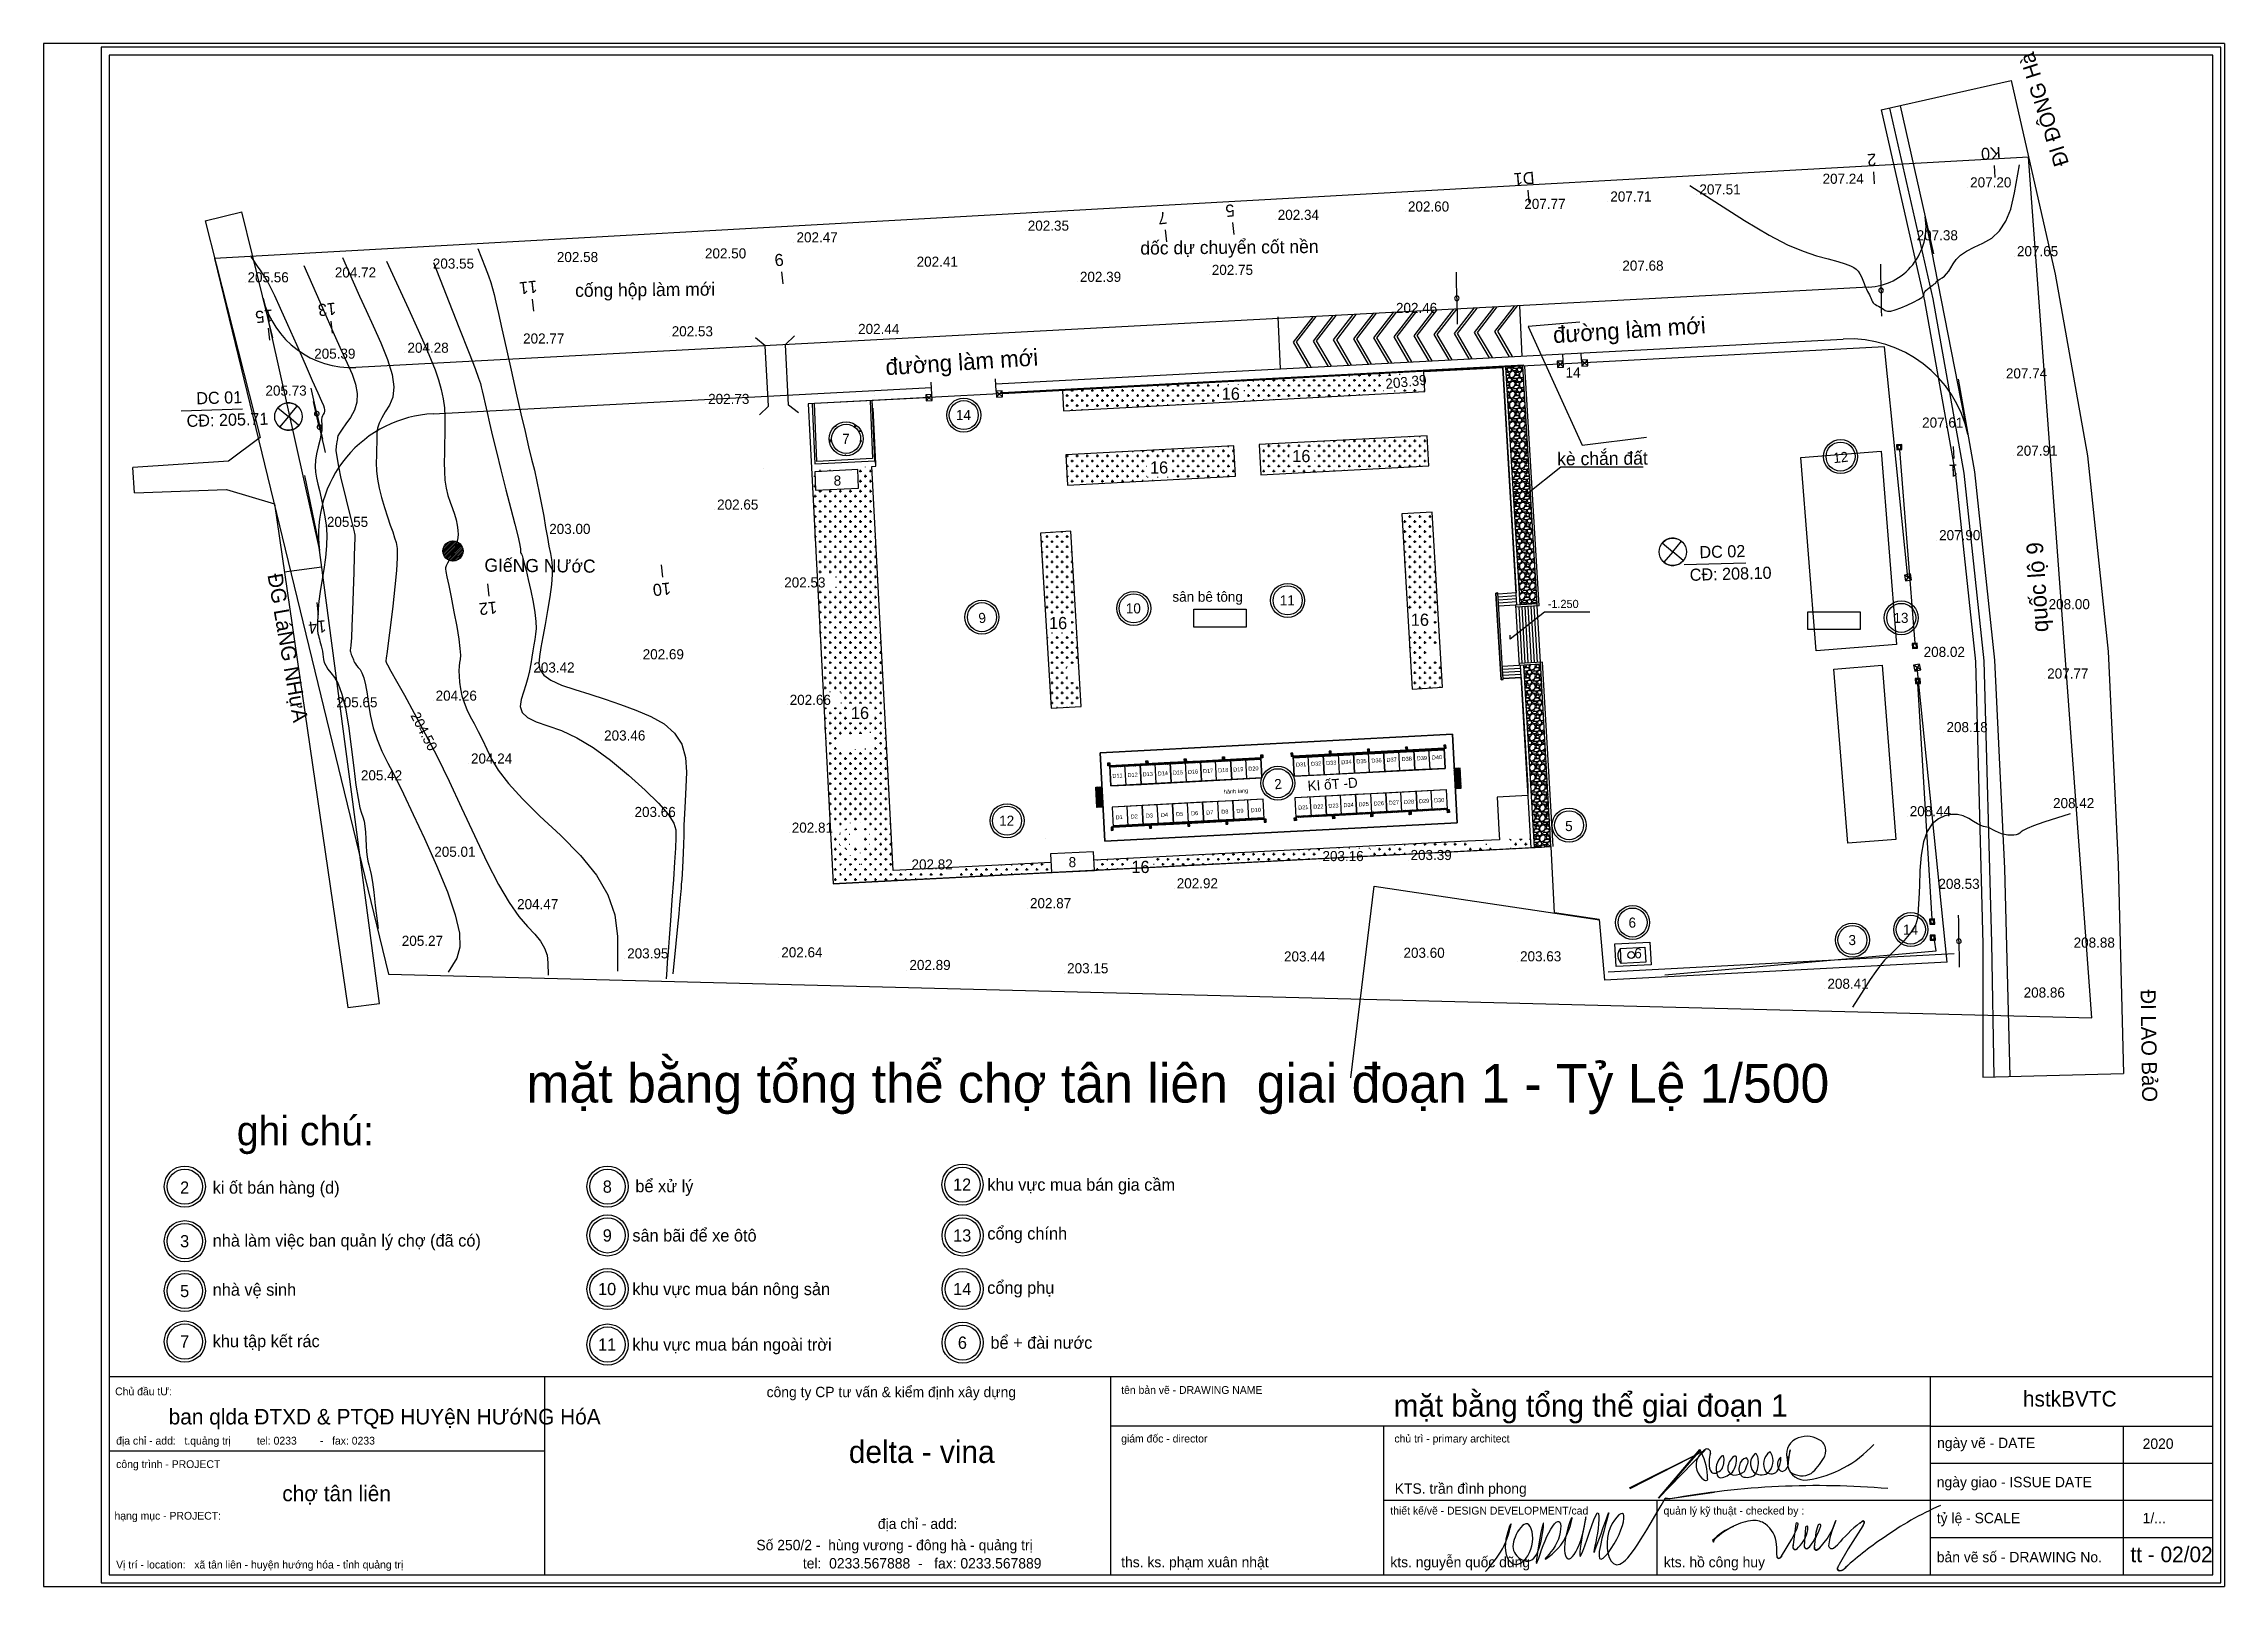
# Model space of a CAD drawing. Extents: x -31423 to 1909503, y -2344077 to 1640342.
# Drawn here: x -31423 to 184932, y -273472 to -120478 of the extents above; entities that cross this region are included whole.
import ezdxf

# ---------------------------------------------------------------- set-up
doc = ezdxf.new("R2010")
doc.units = 0
for name, color, linetype in [('Level 1', 7, 'Continuous'), ('Level 10', 7, 'Continuous'), ('Level 12', 7, 'Continuous'), ('Level 13', 7, 'Continuous'), ('Level 14', 7, 'Continuous'), ('Level 15', 7, 'Continuous'), ('Level 16', 7, 'Continuous'), ('Level 17', 7, 'Continuous'), ('Level 18', 7, 'Continuous'), ('Level 19', 7, 'Continuous'), ('Level 2', 7, 'Continuous'), ('Level 20', 7, 'Continuous'), ('Level 23', 7, 'Continuous'), ('Level 24', 7, 'Continuous'), ('Level 26', 7, 'Continuous'), ('Level 27', 7, 'Continuous'), ('Level 28', 7, 'Continuous'), ('Level 29', 7, 'Continuous'), ('Level 3', 7, 'Continuous'), ('Level 36', 7, 'Continuous'), ('Level 37', 7, 'Continuous'), ('Level 4', 7, 'Continuous'), ('Level 6', 7, 'Continuous'), ('Level 7', 7, 'Continuous')]:
    doc.layers.add(name, color=color, linetype=linetype)

msp = doc.modelspace()

# ---------------------------------------------------------------- texts
at = {"layer": 'Level 10'}
for s, p in [('207.24', (145069, -134378)), ('207.20', (159710, -134734)), ('202.60', (103933, -137131)), ('207.77', (115479, -136869)), ('207.71', (124013, -136135)), ('207.51', (132850, -135434)), ('202.35', (66217, -139028)), ('202.34', (91016, -137955)), ('202.47', (43272, -140185)), ('207.38', (154405, -139983)), ('207.65', (164353, -141563)), ('204.72', (-2529, -143670)), ('203.55', (7193, -142789)), ('202.58', (19498, -142139)), ('202.50', (34191, -141777)), ('202.41', (55191, -142600)), ('202.75', (84475, -143414)), ('207.68', (125204, -142993)), ('205.56', (-11191, -144151)), ('202.39', (71389, -144102)), ('202.46', (102745, -147189)), ('202.77', (16148, -150219)), ('202.53', (30891, -149504)), ('202.44', (49385, -149271)), ('205.39', (-4577, -151726)), ('204.28', (4676, -151135)), ('207.74', (163258, -153678)), ('205.73', (-9413, -155385)), ('202.73', (34506, -156211)), ('207.61', (154946, -158557)), ('207.91', (164286, -161346)), ('202.65', (35396, -166691)), ('205.55', (-3317, -168404)), ('203.00', (18739, -169103)), ('207.90', (156630, -169721)), ('202.53', (42054, -174411)), ('208.00', (167494, -176566)), ('202.69', (28012, -181535)), ('208.02', (155099, -181300)), ('203.42', (17165, -182848)), ('207.77', (167352, -183443)), ('205.65', (-2392, -186296)), ('204.26', (7469, -185639)), ('202.66', (42595, -186055)), ('208.18', (157363, -188759)), ('203.46', (24186, -189589)), ('205.42', (56, -193537)), ('204.24', (10977, -191875)), ('203.66', (27202, -197173)), ('208.44', (153718, -197094)), ('208.42', (167935, -196293)), ('202.81', (42803, -198728)), ('205.01', (7337, -201120)), ('203.16', (95453, -201546)), ('203.39', (104189, -201442)), ('202.82', (54682, -202377)), ('202.92', (80996, -204247)), ('208.53', (156561, -204303)), ('204.47', (15553, -206315)), ('202.87', (66435, -206220)), ('205.27', (4112, -209951)), ('208.88', (169976, -210129)), ('203.95', (26474, -211197)), ('202.64', (41763, -211093)), ('202.89', (54474, -212350)), ('203.15', (70122, -212672)), ('203.44', (91636, -211503)), ('203.60', (103490, -211138)), ('203.63', (115055, -211488)), ('208.41', (145552, -214207)), ('208.86', (165019, -215081))]:
    msp.add_text(s, height=1000, dxfattribs=at).set_placement(p)
msp.add_text('203.39', height=1000, rotation=6.07876, dxfattribs=at).set_placement((101762, -154728))
at = {"layer": 'Level 12'}
for s, rotation, p in [('2', 183.04175, (150364, -131381)), ('K0', 183.04175, (162718, -130725)), ('D1', 184.64064, (116432, -133170)), ('7', 186.23953, (79961, -137130)), ('5', 186.23953, (86661, -136397)), ('9', 186.23953, (41928, -141288)), ('11', 186.23953, (17490, -143960)), ('15', 186.23953, (-8704, -146824)), ('13', 186.23953, (-2481, -146144)), ('1', 183.04175, (158470, -162195)), ('10', 186.23953, (30732, -173898)), ('12', 186.23953, (13495, -175783)), ('14', 186.23953, (-3444, -177635))]:
    msp.add_text(s, height=1200, rotation=rotation, dxfattribs=at).set_placement(p)
at = {"layer": 'Level 20'}
for s, height, rotation, p in [('đường làm mới ', 1650, 3.70654, (118383, -150183)), ('đường làm mới ', 1650, 3.70654, (52158, -153365)), ('12', 1000, 6.09835, (146176, -162086)), ('quốc lộ 9', 1650, 93.70654, (167493, -178798)), ('9', 1000, 6.09835, (61380, -177966)), ('2', 1000, 6.09835, (90733, -194437)), ('KI ốT -D', 1000, 4.03294, (94013, -194591))]:
    msp.add_text(s, height=height, rotation=rotation, dxfattribs=at).set_placement(p)
for s, height, p in [('14', 1000, (119572, -153591)), ('16', 1210, (85458, -155800)), ('14', 1000, (59089, -157815)), ('7', 1000, (47804, -160168)), ('16', 1210, (78342, -163114)), ('16', 1210, (92455, -161982)), ('8', 1000, (46958, -164311)), ('sân bê tông', 1000, (80566, -175826)), ('11', 1000, (91220, -176189)), ('16', 1210, (68325, -178544)), ('10', 1000, (75948, -176983)), ('16', 1210, (104220, -178215)), ('13', 1000, (152100, -177927)), ('16', 1210, (48669, -187458)), ('12', 1000, (63379, -198040)), ('5', 1000, (119529, -198572)), ('8', 1000, (70269, -202147)), ('16', 1210, (76498, -202729)), ('6', 1000, (125819, -208147)), ('3', 1000, (147640, -209876)), ('14', 1000, (153049, -208838)), ('6', 1000, (126391, -211186)), ('2', 1210, (-17882, -234527)), ('ki ốt bán hàng (d) ', 1210, (-14648, -234527)), ('8', 1210, (24052, -234432)), ('bể xử lý', 1210, (27286, -234384)), ('12', 1210, (58800, -234235)), ('khu vực mua bán gia cầm', 1210, (62209, -234236)), ('sân bãi để xe ôtô', 1210, (26986, -239274)), ('cổng chính', 1210, (62204, -239077)), ('3', 1210, (-17882, -239847)), ('nhà làm việc ban quản lý chợ (đã có) ', 1210, (-14648, -239775)), ('9', 1210, (24052, -239274)), ('13', 1210, (58810, -239274)), ('5', 1210, (-17882, -244784)), ('nhà vệ sinh', 1210, (-14648, -244650)), ('10', 1210, (23582, -244591)), ('khu vực mua bán nông sản', 1210, (26986, -244591)), ('14', 1210, (58810, -244591)), ('cổng phụ', 1210, (62195, -244459)), ('7', 1210, (-17882, -249799)), ('khu tập kết rác', 1210, (-14648, -249751)), ('khu vực mua bán ngoài trời', 1210, (26986, -250097)), ('6', 1210, (59280, -249909)), ('bể + đài nước', 1210, (62514, -249904)), ('11', 1210, (23582, -250097))]:
    msp.add_text(s, height=height, dxfattribs=at).set_placement(p)
at = {"layer": 'Level 24'}
for s, height, p in [('mặt bằng tổng thể chợ tân liên  giai đoạn 1 - Tỷ Lệ 1/500', 3840, (16473, -225497)), ('ghi chú:', 2904, (-12257, -229741))]:
    msp.add_text(s, height=height, dxfattribs=at).set_placement(p)
at = {"layer": 'Level 26'}
msp.add_text('-1.250', height=810, dxfattribs=at).set_placement((117799, -176448))
at = {"layer": 'Level 28'}
for s, height, p in [('mặt bằng tổng thể giai đoạn 1 ', 2210.49, (102504, -256649)), ('tt - 02/02', 1545.5, (175612, -271076))]:
    msp.add_text(s, height=height, dxfattribs=at).set_placement(p)
at = {"layer": 'Level 3'}
msp.add_text('204.50', height=1000, rotation=297.18803, dxfattribs=at).set_placement((4943, -187091))
at = {"layer": 'Level 6'}
for s, height, rotation, p in [('ĐI ĐÔNG Hà', 1500, 107.61219, (169528, -132367)), ('dốc dự chuyển cốt nền', 1300, 0.54784, (77386, -141404)), ('cống hộp làm mới', 1300, 0.54784, (21314, -145596)), ('DC 01 ', 1200, 1.58911, (-16258, -156250)), ('CĐ: 205.71', 1200, 1.58911, (-17221, -158496)), ('kè chắn đất', 1300, 0.54784, (118744, -162307)), ('DC 02', 1200, 1.58911, (132869, -171514)), ('ĐG LáNG NHựA', 1500, 279.94196, (-9223, -173163)), ('GIếNG NƯớC', 1300, 359.45216, (12305, -172843)), ('CĐ: 208.10', 1200, 1.58911, (131905, -173760)), ('ĐI LAO BảO', 1500, 270.86231, (176619, -214297))]:
    msp.add_text(s, height=height, rotation=rotation, dxfattribs=at).set_placement(p)

# ---------------------------------------------------------------- blocks, each defined once
blk = doc.blocks.new('SC6460')
at = {"layer": 'Level 1'}
blk.add_line((0, 0), (0, 0), dxfattribs=at)
blk = doc.blocks.new('DINHPH')
at = {"layer": 'Level 29'}
for p, q in [((-122, 140), (14445, 7391)), ((0, 0), (14445, 7391)), ((5473, -1835), (13432, 7508)), ((13482, 7418), (5473, -1835)), ((14445, 7391), (5473, -1835)), ((30812, 7465), (30348, 5405)), ((30475, 5127), (30812, 7465)), ((6578, -1889), (7655, -1994)), ((6757, -1768), (7726, -1901)), ((7726, -1901), (16251, -670))]:
    blk.add_line(p, q, dxfattribs=at)
for centre, radius, start, end in [((33336, 6646), 3236, 117.66353, 202.55508), ((34045, 5393), 4675, 61.07737, 118.22784), ((30946, 23038), 21587, 278.46999, 317.67018), ((35212, 7262), 2477, 323.5787, 63.79921), ((16012, 4493), 3314, 154.25386, 239.56437), ((17278, 3541), 4878, 123.27546, 150.63772), ((3220, 1809), 11694, 3.46792, 29.1665), ((14780, 6929), 712, 353.3389, 104.49898), ((20776, 5065), 5581, 161.38652, 195.84537), ((20062, 3755), 3503, 134.85775, 197.8573), ((17845, 5927), 401, 67.40382, 129.21497), ((14391, 5478), 3700, 335.78035, 12.79639), ((22099, 3643), 3332, 130.2208, 173.32965), ((15898, 5763), 4615, 326.15303, 2.90144), ((20178, 5948), 332, 8.39353, 133.94282), ((22947, 3783), 2004, 160.21169, 227.61672), ((22757, 4256), 1708, 100.80478, 173.10681), ((12729, 8010), 10406, 333.24115, 342.18809), ((21775, 5244), 956, 334.17522, 46.19584), ((25674, 4843), 2504, 132.05534, 219.26557), ((24136, 6471), 270, 34.66048, 121.01633), ((20670, 4893), 4037, 326.35159, 10.22134), ((22859, 5656), 1785, 358.50996, 32.88035), ((28410, 4803), 2722, 125.06526, 214.33059), ((24321, 5340), 3197, 312.22686, 28.8053), ((26899, 6800), 237, 19.8485, 102.81341), ((30211, 4647), 1833, 131.22861, 213.24422), ((24492, 5809), 4516, 332.07091, 2.75646), ((28864, 4854), 1634, 285.71771, 9.61771), ((34673, 5364), 4407, 169.10677, 208.91401), ((33639, 4957), 3307, 191.59058, 278.46999), ((27986, 10945), 10562, 310.57451, 330.79302), ((36080, -157908), 158483, 85.08983, 100.33209), ((14559, 2002), 431, 238.41296, 329.55694), ((-23845, 169), 38809, 2.3847, 3.46792), ((16244, 3837), 887, 199.42858, 314.65677), ((17488, 2847), 778, 192.31936, 266.76285), ((16532, 4517), 1354, 284.36245, 335.70744), ((16562, 6758), 4769, 280.65714, 311.62535), ((20071, 3889), 1289, 173.7531, 264.61445), ((19938, 5983), 3376, 270.20273, 308.08105), ((22460, 4918), 2754, 251.7252, 304.78254), ((25287, 4873), 2239, 226.14705, 301.88994), ((27189, 4206), 1391, 222.39927, 338.38496), ((29633, 4573), 1333, 224.24358, 255.82115), ((33075, 6197), 3726, 232.67177, 298.54149)]:
    blk.add_arc(centre, radius, start, end, dxfattribs=at)
blk = doc.blocks.new('CONGHU')
at = {"layer": 'Level 29'}
for points in [[(-133, 245), (-28, 48), (155, 456), (663, 948), (1599, 1740)], [(-28, 48), (28, -48), (174, 345), (373, 605), (822, 1033), (1592, 1680), (1962, 1943), (2332, 2193), (2962, 2547), (3359, 2755), (3928, 3014)], [(12742, -3164), (13165, -2719), (15103, 554), (16086, 2448), (16325, 3381)], [(15965, 3616), (15872, 3494), (15289, -987)], [(17736, 2698), (17520, -771)], [(20224, 3280), (19997, 2712), (19743, 1812), (19411, -1072)], [(20154, -1438), (20521, -1141), (21923, 564), (22981, 2385), (23598, 4108), (22806, 2084), (22413, 750), (22217, -738)], [(29039, 3686), (28823, 3061), (25982, -1317), (24259, -4330), (23859, -5152)], [(28194, 3633), (28660, 3963), (28779, 4016), (28860, 4032), (28923, 4023), (28991, 3988), (29036, 3944), (29072, 3868), (29079, 3813), (29072, 3757), (28984, 3527), (28705, 2879)], [(28213, 3648), (28688, 3948)], [(28624, 3908), (28774, 4003), (28856, 4013), (28905, 4008), (28932, 3993), (28984, 3957), (29022, 3920), (29045, 3881), (29060, 3808), (29056, 3767), (29053, 3736), (29037, 3681)], [(13181, -2693), (12826, -3146), (12742, -3164), (12526, -3174), (12399, -3072), (12327, -3026), (12277, -2896)], [(15346, -546), (15337, -968), (15402, -1233), (15499, -1342), (15633, -1420), (15798, -1453), (15948, -1418), (16048, -1377), (16223, -1253)], [(17509, -835), (17614, -1093), (17734, -1216), (17938, -1274), (18083, -1293), (18205, -1218), (18620, -858)], [(17985, -1315), (18408, -1010), (18620, -858)], [(19452, -714), (19479, -1243), (19778, -1514), (19926, -1472), (20097, -1422), (20521, -1141)], [(23146, -1177), (23922, -577)], [(24078, -4703), (23932, -5031), (23886, -5165), (23896, -5208), (23924, -5330), (23993, -5433), (24055, -5465), (24079, -5474), (24280, -5532), (24345, -5536), (24419, -5536), (24512, -5527), (24595, -5513), (24689, -5485), (24883, -5420), (25026, -5364), (25100, -5299)], [(25028, -5368), (24547, -5565), (24184, -5538), (23905, -5315), (23935, -4996)], [(23920, -5155), (23943, -5295), (24005, -5374), (24044, -5426), (24198, -5509)], [(24476, -5509), (25028, -5368)], [(24799, -5427), (25013, -5345), (25191, -5197), (25503, -4916), (25792, -4657)]]:
    blk.add_lwpolyline(points, dxfattribs=at)
for centre, radius, start, end in [((67683, -47864), 59862, 113.5869, 125.73451), ((8307, -7779), 11646, 112.16, 136.4447), ((8426, -5296), 9449, 94.89267, 118.52355), ((7870, 447), 3680, 54.63769, 93.88478), ((6771, -922), 5433, 4.59029, 53.53827), ((16105, 3439), 227, 345.38597, 128.29752), ((11786, 3509), 6510, 311.45107, 344.65039), ((18014, 2723), 279, 48.70996, 185.24814), ((15878, 2626), 2341, 338.97858, 7.53618), ((8165, 7213), 13207, 322.33122, 340.88064), ((20456, 3107), 289, 310.43458, 143.30406), ((46795, -19512), 29693, 128.74128, 140.38071), ((62392, -44616), 54190, 123.19872, 133.59189), ((28860, 3813), 219, 324.61395, 141.91267), ((-32216, -3357), 44495, 0.5939, 3.69918), ((12619, -2840), 347, 189.40815, 290.74695), ((15773, -1008), 484, 177.52271, 311.69046), ((17944, -879), 437, 165.68929, 275.41487), ((19827, -1164), 426, 167.50731, 320.02147), ((22793, -720), 577, 181.80763, 307.66882), ((24290, -5119), 432, 184.42537, 295.47631)]:
    blk.add_arc(centre, radius, start, end, dxfattribs=at)
blk = doc.blocks.new('QUOCDU')
at = {"layer": 'Level 29'}
blk.add_open_spline([(0, 0), (2249, 2648), (5021, 5912), (7596, 15529), (3702, 5530), (7777, -265), (13119, 6355), (11181, 14610), (6840, 8566), (6833, 4208), (11815, 1361), (14613, 7070), (15371, 16951), (11934, -2855), (15026, 8669), (19646, 15390), (19368, 6991), (12854, 1231), (20976, 7035), (23060, 17148), (19748, 7551), (20671, 1274), (24839, 6680), (26672, 19866), (22370, -4179), (29568, 20196), (29043, 9632), (26470, 358), (34189, 22944), (26458, -1831), (34784, 8444), (36638, 17905), (29463, 9455), (33342, -3326), (40471, 8990), (46097, 18710)], degree=3, dxfattribs=at)
blk = doc.blocks.new('KTC')
at = {"layer": 'Level 1'}
for p, q in [((419299, 296306), (11065, 296306)), ((11065, 296306), (11065, 677)), ((417756, 294763), (12608, 294763)), ((12608, 294763), (12608, 2220)), ((417756, 2220), (417756, 294763)), ((419299, 677), (419299, 296306)), ((12608, 40383), (417756, 40383)), ((96447, 40383), (96447, 2220)), ((205468, 40383), (205468, 2220)), ((205468, 40383), (205468, 2220)), ((363331, 40383), (363331, 2220)), ((363331, 40377), (417756, 40377)), ((363331, 40377), (417756, 40377)), ((363331, 30842), (205468, 30842)), ((258089, 2220), (258089, 30842)), ((363331, 30842), (417756, 30842)), ((400528, 2220), (400528, 30842)), ((12608, 26072), (96447, 26072)), ((363331, 23687), (417756, 23687)), ((417756, 16531), (258089, 16531)), ((310710, 2220), (310710, 16531)), ((363331, 9375), (417756, 9375)), ((11065, 677), (419299, 677)), ((12608, 2220), (417756, 2220))]:
    blk.add_line(p, q, dxfattribs=at)
at = {"layer": 'Level 2'}
for p, q in [((0, 296983), (0, 0)), ((419975, 296983), (0, 296983)), ((419975, 296983), (419975, 0)), ((0, 0), (419975, 0))]:
    blk.add_line(p, q, dxfattribs=at)
at = {"layer": 'Level 1'}
blk.add_blockref('SC6460', (310710, 30842), dxfattribs=at)
at = {"layer": 'Level 29'}
for name, p in [('DINHPH', (305536, 18818)), ('CONGHU', (321550, 8562))]:
    blk.add_blockref(name, p, dxfattribs=at)
at = {"layer": 'Level 29', "xscale": 0.75, "yscale": 0.75}
blk.add_blockref('QUOCDU', (277693, 2857), dxfattribs=at)
at = {"layer": 'Level 26'}
for s, height, p in [('Chủ đầu tƯ:             ', 1500, (13778, 36784)), ('công ty CP tư vấn & kiểm định xây dựng ', 2000, (139239, 36420)), ('tên bản vẽ - DRAWING NAME', 1500, (207516, 37054)), ('ban qlda ĐTXD & PTQĐ HUYệN HƯớNG HóA', 3000, (24083, 31166)), ('hstkBVTC', 3000, (381178, 34617)), ('địa chỉ - add:   t.quảng trị         tel: 0233        -   fax: 0233                    ', 1500, (13967, 27293)), ('delta - vina', 4290.86, (155076, 23759)), ('giám đốc - director', 1500, (207516, 27697)), ('chủ trì - primary architect', 1500, (260137, 27697)), ('ngày vẽ - DATE', 2000, (364655, 26616)), ('2020', 2000, (404235, 26462)), ('công trình - PROJECT', 1500, (13967, 22777)), ('ngày giao - ISSUE DATE ', 2000, (364592, 19082)), ('chợ tân liên', 3000, (45967, 16387)), ('KTS. trần đình phong', 2000, (260197, 17827)), ('hạng mục - PROJECT:', 1500, (13653, 12837)), ('địa chỉ - add:', 2000, (160663, 11064)), ('thiết kế/vẽ - DESIGN DEVELOPMENT/cad', 1500, (259350, 13827)), ('quản lý kỹ thuật - checked by :', 1500, (311971, 13827)), ('tỷ lệ - SCALE', 2000, (364592, 12150)), ('1/...', 2000, (404235, 12150)), ('Số 250/2 -  hùng vương - đông hà - quảng trị', 2000, (137272, 6951)), ('Vị trí - location:   xã tân liên - huyện hướng hóa - tỉnh quảng trị', 1500, (13967, 3441)), ('tel:  0233.567888  -   fax: 0233.567889', 2000, (146222, 3441)), ('ths. ks. phạm xuân nhật', 2000, (207516, 3675)), ('kts. nguyễn quốc dũng', 2000, (259350, 3675)), ('kts. hồ công huy', 2000, (312034, 3675)), ('bản vẽ số - DRAWING No.  ', 2000, (364592, 4643))]:
    blk.add_text(s, height=height, dxfattribs=at).set_placement(p)
blk = doc.blocks.new('MCD')
at = {"layer": 'Level 7'}
for points in [[(-9, 1.2), (0, 0), (1.2, 9)], [(9, -1.2), (0, 0), (-1.2, -9)]]:
    blk.add_lwpolyline(points, dxfattribs=at)
blk.add_circle((0, 0), 9.06, dxfattribs=at)
for start, end in [(82.3392, 172.3392), (262.3392, 352.3392)]:
    blk.add_arc((0, 0), 9.06, start, end, dxfattribs=at)
blk = doc.blocks.new('DIEN_L')
at = {"layer": 'Level 7'}
for p, q in [((-19.5, 3.5), (-25.4, 4.5)), ((0, 0), (-19.5, 3.5)), ((0, 0), (19.5, -3.5)), ((19.5, -3.5), (25.4, -4.5))]:
    blk.add_line(p, q, dxfattribs=at)
for start, end in [(169.9331, 349.9331), (349.9331, 169.9331)]:
    blk.add_arc((0, 0), 2.28, start, end, dxfattribs=at)
blk = doc.blocks.new('200300')
at = {"layer": 'Level 13'}
for p, q in [((-1000, 1500), (-1000, -1500)), ((1000, 1500), (-1000, 1500)), ((1000, 1500), (-1000, -1500)), ((-1000, 1500), (1000, -1500)), ((1000, -1500), (1000, 1500)), ((-1000, -1500), (1000, -1500))]:
    blk.add_line(p, q, dxfattribs=at)
at = {"layer": 'Level 18'}
for p, q in [((1000, 1500), (-1000, 1500)), ((-1000, 1500), (-1000, -1500)), ((1000, -1500), (1000, 1500)), ((-1000, -1500), (1000, -1500))]:
    blk.add_line(p, q, dxfattribs=at)
blk = doc.blocks.new('A$C074')
at = {"layer": 'Level 14'}
for p, q in [((0, 52.8), (1.2, 54)), ((0, 53.4), (0.6, 54)), ((0, 53.9), (0.1, 54)), ((0.3, 52.5), (0, 52.9)), ((0, 52.2), (0.3, 52.5)), ((0, 51.7), (0.6, 52.3)), ((0, 52.3), (0, 52.3)), ((0, 51.1), (0.9, 52)), ((0, 50.5), (1.2, 51.7)), ((0, 50), (1.4, 51.4)), ((0, 49.4), (1.7, 51.1)), ((0.3, 49.2), (0, 49.5)), ((0, 48.8), (0.3, 49.2)), ((0, 48.3), (0.6, 48.9)), ((0, 48.9), (0, 48.9)), ((0, 47.7), (0.9, 48.6)), ((0, 47.1), (1.2, 48.3)), ((0, 46.6), (1.4, 48)), ((0, 46), (1.7, 47.7)), ((0.3, 45.8), (0, 46.1)), ((0, 45.4), (0.3, 45.8)), ((0, 44.9), (0.6, 45.5)), ((0, 45.5), (0, 45.5)), ((0, 44.3), (0.9, 45.2)), ((0, 43.7), (1.2, 44.9)), ((0, 43.2), (1.4, 44.6)), ((0, 42.6), (1.7, 44.3)), ((0.3, 52.5), (1.8, 54)), ((2, 50.8), (0.3, 52.5)), ((0.3, 49.2), (2, 50.8)), ((2, 47.5), (0.3, 49.2)), ((0.3, 45.8), (2, 47.5)), ((2, 44.1), (0.3, 45.8)), ((0.3, 42.4), (2, 44.1)), ((2.3, 51.1), (0.6, 52.8)), ((2.3, 47.7), (0.6, 49.4)), ((2.3, 44.3), (0.6, 46)), ((2.6, 51.4), (0.9, 53.1)), ((2.6, 48), (0.9, 49.7)), ((2.6, 44.6), (0.9, 46.3)), ((2.9, 51.7), (1.2, 53.4)), ((2.9, 48.3), (1.2, 50)), ((2.9, 44.9), (1.2, 46.6)), ((3.1, 52), (1.4, 53.7)), ((3.1, 48.6), (1.4, 50.3)), ((3.1, 45.2), (1.4, 46.9)), ((3.1, 41.8), (1.4, 43.5)), ((3.4, 52.3), (1.7, 54)), ((3.4, 48.9), (1.7, 50.6)), ((3.4, 45.5), (1.7, 47.2)), ((3.4, 42.1), (1.7, 43.8)), ((2, 50.8), (3.7, 52.5)), ((3.7, 49.2), (2, 50.8)), ((2, 47.5), (3.7, 49.2)), ((3.7, 45.8), (2, 47.5)), ((2, 44.1), (3.7, 45.8)), ((3.7, 42.4), (2, 44.1)), ((2.3, 54), (2.3, 54)), ((3.7, 52.5), (2.3, 54)), ((2.3, 50.6), (4, 52.3)), ((2.3, 47.2), (4, 48.9)), ((2.3, 43.8), (4, 45.5)), ((2.6, 53.7), (2.9, 54)), ((2.6, 50.3), (4.3, 52)), ((2.6, 46.9), (4.3, 48.6)), ((2.6, 43.5), (4.3, 45.2)), ((2.9, 53.4), (3.5, 54)), ((2.9, 50), (4.6, 51.7)), ((2.9, 46.6), (4.6, 48.3)), ((2.9, 43.2), (4.6, 44.9)), ((3.1, 53.1), (4, 54)), ((3.1, 49.7), (4.8, 51.4)), ((3.1, 46.3), (4.8, 48)), ((3.1, 42.9), (4.8, 44.6)), ((3.4, 52.8), (4.6, 54)), ((3.4, 49.4), (5.1, 51.1)), ((3.4, 46), (5.1, 47.7)), ((3.4, 42.6), (5.1, 44.3)), ((3.7, 52.5), (5.2, 54)), ((5.4, 50.8), (3.7, 52.5)), ((3.7, 49.2), (5.4, 50.8)), ((5.4, 47.5), (3.7, 49.2)), ((3.7, 45.8), (5.4, 47.5)), ((5.4, 44.1), (3.7, 45.8)), ((3.7, 42.4), (5.4, 44.1)), ((5.7, 51.1), (4, 52.8)), ((5.7, 47.7), (4, 49.4)), ((5.7, 44.3), (4, 46)), ((6, 51.4), (4.3, 53.1)), ((6, 48), (4.3, 49.7)), ((6, 44.6), (4.3, 46.3)), ((6, 51.9), (4.6, 53.4)), ((6, 48.6), (4.6, 50)), ((6, 45.2), (4.6, 46.6)), ((6, 52.5), (4.8, 53.7)), ((6, 49.1), (4.8, 50.3)), ((6, 45.7), (4.8, 46.9)), ((6, 42.3), (4.8, 43.5)), ((6, 53.1), (5.1, 54)), ((6, 49.7), (5.1, 50.6)), ((6, 46.3), (5.1, 47.2)), ((6, 42.9), (5.1, 43.8)), ((5.4, 50.8), (6, 51.4)), ((6, 50.3), (5.4, 50.8)), ((5.4, 47.5), (6, 48.1)), ((6, 46.9), (5.4, 47.5)), ((5.4, 44.1), (6, 44.7)), ((6, 43.5), (5.4, 44.1)), ((6, 53.6), (5.6, 54)), ((5.7, 54), (5.7, 54)), ((5.7, 50.6), (6, 50.9)), ((5.7, 47.2), (6, 47.5)), ((5.7, 43.8), (6, 44.1)), ((6, 53.7), (6, 53.7)), ((6, 50.3), (6, 50.3)), ((6, 46.9), (6, 46.9)), ((6, 43.5), (6, 43.5)), ((356, 53.1), (356.9, 54)), ((356, 53.6), (356.4, 54)), ((356, 53.7), (356, 53.7)), ((356, 52.5), (357.2, 53.7)), ((356, 51.9), (357.4, 53.4)), ((356, 51.4), (357.7, 53.1)), ((356.6, 50.8), (356, 51.4)), ((356.3, 50.6), (356, 50.9)), ((356, 50.3), (356.6, 50.8)), ((356, 49.7), (356.9, 50.6)), ((356, 50.3), (356, 50.3)), ((356, 49.1), (357.2, 50.3)), ((356, 48.6), (357.4, 50)), ((356, 48), (357.7, 49.7)), ((356.6, 47.5), (356, 48.1)), ((356.3, 47.2), (356, 47.5)), ((356, 46.9), (356.6, 47.5)), ((356, 46.3), (356.9, 47.2)), ((356, 46.9), (356, 46.9)), ((356, 45.7), (357.2, 46.9)), ((356, 45.2), (357.4, 46.6)), ((356, 44.6), (357.7, 46.3)), ((356.6, 44.1), (356, 44.7)), ((356.3, 43.8), (356, 44.1)), ((356, 43.5), (356.6, 44.1)), ((356, 42.9), (356.9, 43.8)), ((356, 43.5), (356, 43.5)), ((356, 42.3), (357.2, 43.5)), ((356.3, 54), (356.3, 54)), ((356.3, 51.1), (358, 52.8)), ((356.3, 47.7), (358, 49.4)), ((356.3, 44.3), (358, 46)), ((356.6, 50.8), (358.3, 52.5)), ((358.3, 49.2), (356.6, 50.8)), ((356.6, 47.5), (358.3, 49.2)), ((358.3, 45.8), (356.6, 47.5)), ((356.6, 44.1), (358.3, 45.8)), ((358.3, 42.4), (356.6, 44.1)), ((358.3, 52.5), (356.8, 54)), ((358.6, 49.4), (356.9, 51.1)), ((358.6, 46), (356.9, 47.7)), ((358.6, 42.6), (356.9, 44.3)), ((358.9, 49.7), (357.2, 51.4)), ((358.9, 46.3), (357.2, 48)), ((358.9, 42.9), (357.2, 44.6)), ((358.6, 52.8), (357.4, 54)), ((359.1, 50), (357.4, 51.7)), ((359.1, 46.6), (357.4, 48.3)), ((359.1, 43.2), (357.4, 44.9)), ((359.4, 50.3), (357.7, 52)), ((359.4, 46.9), (357.7, 48.6)), ((359.4, 43.5), (357.7, 45.2)), ((358.9, 53.1), (358, 54)), ((359.7, 50.6), (358, 52.3)), ((359.7, 47.2), (358, 48.9)), ((359.7, 43.8), (358, 45.5)), ((358.3, 52.5), (359.7, 54)), ((360, 50.8), (358.3, 52.5)), ((358.3, 49.2), (360, 50.8)), ((360, 47.5), (358.3, 49.2)), ((358.3, 45.8), (360, 47.5)), ((360, 44.1), (358.3, 45.8)), ((358.3, 42.4), (360, 44.1)), ((359.1, 53.4), (358.5, 54)), ((358.6, 52.3), (360.3, 54)), ((358.6, 48.9), (360.3, 50.6)), ((358.6, 45.5), (360.3, 47.2)), ((358.6, 42.1), (360.3, 43.8)), ((358.9, 52), (360.6, 53.7)), ((358.9, 48.6), (360.6, 50.3)), ((358.9, 45.2), (360.6, 46.9)), ((358.9, 41.8), (360.6, 43.5)), ((359.4, 53.7), (359.1, 54)), ((359.1, 51.7), (360.8, 53.4)), ((359.1, 48.3), (360.8, 50)), ((359.1, 44.9), (360.8, 46.6)), ((359.4, 51.4), (361.1, 53.1)), ((359.4, 48), (361.1, 49.7)), ((359.4, 44.6), (361.1, 46.3)), ((359.7, 54), (359.7, 54)), ((359.7, 51.1), (361.4, 52.8)), ((359.7, 47.7), (361.4, 49.4)), ((359.7, 44.3), (361.4, 46)), ((360, 50.8), (361.7, 52.5)), ((361.7, 49.2), (360, 50.8)), ((360, 47.5), (361.7, 49.2)), ((361.7, 45.8), (360, 47.5)), ((360, 44.1), (361.7, 45.8)), ((361.7, 42.4), (360, 44.1)), ((361.7, 52.5), (360.2, 54)), ((362, 49.4), (360.3, 51.1)), ((362, 46), (360.3, 47.7)), ((362, 42.6), (360.3, 44.3)), ((362, 50), (360.6, 51.4)), ((362, 46.6), (360.6, 48)), ((362, 43.2), (360.6, 44.6)), ((362, 52.8), (360.8, 54)), ((362, 50.5), (360.8, 51.7)), ((362, 47.1), (360.8, 48.3)), ((362, 43.7), (360.8, 44.9)), ((362, 51.1), (361.1, 52)), ((362, 47.7), (361.1, 48.6)), ((362, 44.3), (361.1, 45.2)), ((362, 53.4), (361.4, 54)), ((362, 51.7), (361.4, 52.3)), ((362, 48.3), (361.4, 48.9)), ((362, 44.9), (361.4, 45.5)), ((361.7, 52.5), (362, 52.9)), ((362, 52.2), (361.7, 52.5)), ((361.7, 49.2), (362, 49.5)), ((362, 48.8), (361.7, 49.2)), ((361.7, 45.8), (362, 46.1)), ((362, 45.4), (361.7, 45.8)), ((362, 53.9), (361.9, 54)), ((362, 52.3), (362, 52.3)), ((362, 48.9), (362, 48.9)), ((362, 45.5), (362, 45.5)), ((0.3, 42.4), (0, 42.7)), ((0, 42.1), (0.3, 42.4)), ((0, 41.5), (0.6, 42.1)), ((0, 42.1), (0, 42.1)), ((0, 40.9), (0.9, 41.8)), ((0, 40.4), (1.2, 41.5)), ((0, 39.8), (1.4, 41.2)), ((0, 39.3), (1.7, 40.9)), ((0.3, 39), (0, 39.3)), ((0, 38.7), (0.3, 39)), ((0, 38.1), (0.6, 38.7)), ((0, 38.7), (0, 38.7)), ((0, 37.5), (0.9, 38.4)), ((0, 37), (1.2, 38.1)), ((0, 36.4), (1.4, 37.8)), ((0, 35.9), (1.7, 37.6)), ((0.3, 35.6), (0, 35.9)), ((0, 35.3), (0.3, 35.6)), ((0, 34.7), (0.6, 35.3)), ((0, 35.3), (0, 35.3)), ((0, 34.1), (0.9, 35)), ((2, 40.7), (0.3, 42.4)), ((0.3, 39), (2, 40.7)), ((2, 37.3), (0.3, 39)), ((0.3, 35.6), (2, 37.3)), ((1.9, 34), (0.3, 35.6)), ((0.4, 34), (1.2, 34.7)), ((2.3, 40.9), (0.6, 42.6)), ((2.3, 37.6), (0.6, 39.3)), ((2.3, 34.2), (0.6, 35.9)), ((2.6, 41.2), (0.9, 42.9)), ((2.6, 37.8), (0.9, 39.5)), ((2.6, 34.4), (0.9, 36.1)), ((1, 34), (1.4, 34.4)), ((2.9, 41.5), (1.2, 43.2)), ((2.9, 38.1), (1.2, 39.8)), ((2.9, 34.7), (1.2, 36.4)), ((3.1, 38.4), (1.4, 40.1)), ((3.1, 35), (1.4, 36.7)), ((1.6, 34), (1.7, 34.2)), ((3.4, 38.7), (1.7, 40.4)), ((3.4, 35.3), (1.7, 37)), ((2, 40.7), (3.7, 42.4)), ((3.7, 39), (2, 40.7)), ((2, 37.3), (3.7, 39)), ((3.7, 35.6), (2, 37.3)), ((2.1, 34), (3.7, 35.6)), ((2.3, 40.4), (4, 42.1)), ((2.3, 37), (4, 38.7)), ((2.6, 40.1), (4.3, 41.8)), ((2.6, 36.7), (4.3, 38.4)), ((2.7, 34), (4, 35.3)), ((2.9, 39.8), (4.6, 41.5)), ((2.9, 36.4), (4.6, 38.1)), ((3.1, 39.5), (4.8, 41.2)), ((3.1, 36.1), (4.8, 37.8)), ((3.3, 34), (4.3, 35)), ((3.4, 39.3), (5.1, 40.9)), ((3.4, 35.9), (5.1, 37.6)), ((5.4, 40.7), (3.7, 42.4)), ((3.7, 39), (5.4, 40.7)), ((5.4, 37.3), (3.7, 39)), ((3.7, 35.6), (5.4, 37.3)), ((5.3, 34), (3.7, 35.6)), ((3.8, 34), (4.6, 34.7)), ((5.7, 40.9), (4, 42.6)), ((5.7, 37.6), (4, 39.3)), ((5.7, 34.2), (4, 35.9)), ((6, 41.2), (4.3, 42.9)), ((6, 37.8), (4.3, 39.5)), ((6, 34.4), (4.3, 36.1)), ((4.4, 34), (4.8, 34.4)), ((6, 41.8), (4.6, 43.2)), ((6, 38.4), (4.6, 39.8)), ((6, 35), (4.6, 36.4)), ((6, 38.9), (4.8, 40.1)), ((6, 35.5), (4.8, 36.7)), ((5, 34), (5.1, 34.2)), ((6, 39.5), (5.1, 40.4)), ((6, 36.1), (5.1, 37)), ((5.4, 40.7), (6, 41.3)), ((6, 40.1), (5.4, 40.7)), ((5.4, 37.3), (6, 37.9)), ((6, 36.7), (5.4, 37.3)), ((5.5, 34), (6, 34.5)), ((5.7, 40.4), (6, 40.7)), ((5.7, 37), (6, 37.3)), ((6, 40.1), (6, 40.1)), ((6, 36.7), (6, 36.7)), ((356, 41.8), (357.4, 43.2)), ((356, 41.2), (357.7, 42.9)), ((356.6, 40.7), (356, 41.3)), ((356.3, 40.4), (356, 40.7)), ((356, 40.1), (356.6, 40.7)), ((356, 39.5), (356.9, 40.4)), ((356, 40.1), (356, 40.1)), ((356, 38.9), (357.2, 40.1)), ((356, 38.4), (357.4, 39.8)), ((356, 37.8), (357.7, 39.5)), ((356.6, 37.3), (356, 37.9)), ((356.3, 37), (356, 37.3)), ((356, 36.7), (356.6, 37.3)), ((356, 36.1), (356.9, 37)), ((356, 36.7), (356, 36.7)), ((356, 35.5), (357.2, 36.7)), ((356, 35), (357.4, 36.4)), ((356, 34.4), (357.7, 36.1)), ((356.5, 34), (356, 34.5)), ((356.3, 40.9), (358, 42.6)), ((356.3, 37.6), (358, 39.3)), ((356.3, 34.2), (358, 35.9)), ((356.6, 40.7), (358.3, 42.4)), ((358.3, 39), (356.6, 40.7)), ((356.6, 37.3), (358.3, 39)), ((358.3, 35.6), (356.6, 37.3)), ((356.7, 34), (358.3, 35.6)), ((358.6, 39.3), (356.9, 40.9)), ((358.6, 35.9), (356.9, 37.6)), ((357, 34), (356.9, 34.2)), ((358.9, 39.5), (357.2, 41.2)), ((358.9, 36.1), (357.2, 37.8)), ((357.6, 34), (357.2, 34.4)), ((359.1, 39.8), (357.4, 41.5)), ((359.1, 36.4), (357.4, 38.1)), ((358.2, 34), (357.4, 34.7)), ((359.4, 40.1), (357.7, 41.8)), ((359.4, 36.7), (357.7, 38.4)), ((358.7, 34), (357.7, 35)), ((359.7, 40.4), (358, 42.1)), ((359.7, 37), (358, 38.7)), ((359.3, 34), (358, 35.3)), ((360, 40.7), (358.3, 42.4)), ((358.3, 39), (360, 40.7)), ((360, 37.3), (358.3, 39)), ((358.3, 35.6), (360, 37.3)), ((359.9, 34), (358.3, 35.6)), ((358.6, 38.7), (360.3, 40.4)), ((358.6, 35.3), (360.3, 37)), ((358.9, 38.4), (360.6, 40.1)), ((358.9, 35), (360.6, 36.7)), ((359.1, 41.5), (360.8, 43.2)), ((359.1, 38.1), (360.8, 39.8)), ((359.1, 34.7), (360.8, 36.4)), ((359.4, 41.2), (361.1, 42.9)), ((359.4, 37.8), (361.1, 39.5)), ((359.4, 34.4), (361.1, 36.1)), ((359.7, 40.9), (361.4, 42.6)), ((359.7, 37.6), (361.4, 39.3)), ((359.7, 34.2), (361.4, 35.9)), ((360, 40.7), (361.7, 42.4)), ((361.7, 39), (360, 40.7)), ((360, 37.3), (361.7, 39)), ((361.7, 35.6), (360, 37.3)), ((360.1, 34), (361.7, 35.6)), ((362, 39.3), (360.3, 40.9)), ((362, 35.9), (360.3, 37.6)), ((360.4, 34), (360.3, 34.2)), ((362, 39.8), (360.6, 41.2)), ((362, 36.4), (360.6, 37.8)), ((361, 34), (360.6, 34.4)), ((362, 40.4), (360.8, 41.5)), ((362, 37), (360.8, 38.1)), ((361.6, 34), (360.8, 34.7)), ((362, 40.9), (361.1, 41.8)), ((362, 37.5), (361.1, 38.4)), ((362, 34.1), (361.1, 35)), ((362, 41.5), (361.4, 42.1)), ((362, 38.1), (361.4, 38.7)), ((362, 34.7), (361.4, 35.3)), ((361.7, 42.4), (362, 42.7)), ((362, 42.1), (361.7, 42.4)), ((361.7, 39), (362, 39.3)), ((362, 38.7), (361.7, 39)), ((361.7, 35.6), (362, 35.9)), ((362, 35.3), (361.7, 35.6)), ((362, 42.1), (362, 42.1)), ((362, 38.7), (362, 38.7)), ((362, 35.3), (362, 35.3))]:
    blk.add_line(p, q, dxfattribs=at)
at = {"layer": 'Level 15'}
blk.add_lwpolyline([(6, 88), (6, 0), (356, 0), (356, 88)], close=True, dxfattribs=at)
for points in [[(6, 34), (0, 34), (0, 54), (6, 54)], [(356, 34), (362, 34), (362, 54), (356, 54)]]:
    blk.add_lwpolyline(points, dxfattribs=at)
at = {"layer": 'Level 16'}
for p, q in [((30, 54.5), (30, 74.5)), ((60, 54.5), (60, 74.5)), ((90, 54.5), (90, 74.5)), ((120, 54.5), (120, 74.5)), ((150, 54.5), (150, 74.5)), ((212, 54.5), (212, 74.5)), ((242, 54.5), (242, 74.5)), ((272, 54.5), (272, 74.5)), ((302, 54.5), (302, 74.5)), ((332, 54.5), (332, 74.5)), ((30, 13.5), (30, 33.5)), ((60, 13.5), (60, 33.5)), ((90, 13.5), (90, 33.5)), ((120, 13.5), (120, 33.5)), ((150, 13.5), (150, 33.5)), ((212, 13.5), (212, 33.5)), ((242, 13.5), (242, 33.5)), ((272, 13.5), (272, 33.5)), ((302, 13.5), (302, 33.5)), ((332, 13.5), (332, 33.5))]:
    blk.add_line(p, q, dxfattribs=at)
for points in [[(45, 54.5), (45, 74.5), (15, 74.5), (15, 54.5)], [(75, 54.5), (75, 74.5), (45, 74.5), (45, 54.5)], [(105, 54.5), (105, 74.5), (75, 74.5), (75, 54.5)], [(135, 54.5), (135, 74.5), (105, 74.5), (105, 54.5)], [(165, 54.5), (165, 74.5), (135, 74.5), (135, 54.5)], [(197, 54.5), (197, 74.5), (227, 74.5), (227, 54.5)], [(227, 54.5), (227, 74.5), (257, 74.5), (257, 54.5)], [(257, 54.5), (257, 74.5), (287, 74.5), (287, 54.5)], [(287, 54.5), (287, 74.5), (317, 74.5), (317, 54.5)], [(317, 54.5), (317, 74.5), (347, 74.5), (347, 54.5)], [(45, 13.5), (45, 33.5), (15, 33.5), (15, 13.5)], [(75, 13.5), (75, 33.5), (45, 33.5), (45, 13.5)], [(105, 13.5), (105, 33.5), (75, 33.5), (75, 13.5)], [(135, 13.5), (135, 33.5), (105, 33.5), (105, 13.5)], [(165, 13.5), (165, 33.5), (135, 33.5), (135, 13.5)], [(197, 13.5), (197, 33.5), (227, 33.5), (227, 13.5)], [(227, 13.5), (227, 33.5), (257, 33.5), (257, 13.5)], [(257, 13.5), (257, 33.5), (287, 33.5), (287, 13.5)], [(287, 13.5), (287, 33.5), (317, 33.5), (317, 13.5)], [(317, 13.5), (317, 33.5), (347, 33.5), (347, 13.5)]]:
    blk.add_lwpolyline(points, close=True, dxfattribs=at)
for points in [[(3.8, 54), (0.8, 44), (3.8, 34)], [(5.3, 54), (2.3, 44), (5.3, 34)], [(356.8, 54), (359.8, 44), (356.8, 34)], [(358.3, 54), (361.3, 44), (358.3, 34)]]:
    blk.add_lwpolyline(points, dxfattribs=at)
at = {"layer": 'Level 17'}
for p, q in [((15, 73.7), (15.8, 74.5)), ((15, 73), (16.5, 74.5)), ((165, 73), (15, 73)), ((16.5, 73), (18, 74.5)), ((17.2, 73), (18.7, 74.5)), ((18.6, 73), (20.1, 74.5)), ((19.3, 73), (20.8, 74.5)), ((20.7, 73), (22.2, 74.5)), ((21.4, 73), (22.9, 74.5)), ((22.8, 73), (24.3, 74.5)), ((23.5, 73), (25, 74.5)), ((24.9, 73), (26.4, 74.5)), ((25.6, 73), (27.1, 74.5)), ((27.1, 73), (28.6, 74.5)), ((27.8, 73), (29.3, 74.5)), ((29.2, 73), (30.7, 74.5)), ((29.9, 73), (31.4, 74.5)), ((31.3, 73), (32.8, 74.5)), ((32, 73), (33.5, 74.5)), ((33.4, 73), (34.9, 74.5)), ((34.1, 73), (35.6, 74.5)), ((35.5, 73), (37, 74.5)), ((36.3, 73), (37.8, 74.5)), ((37.7, 73), (39.2, 74.5)), ((38.4, 73), (39.9, 74.5)), ((39.8, 73), (41.3, 74.5)), ((40.5, 73), (42, 74.5)), ((41.9, 73), (43.4, 74.5)), ((42.6, 73), (44.1, 74.5)), ((44, 73), (45.5, 74.5)), ((44.7, 73), (46.2, 74.5)), ((46.1, 73), (47.6, 74.5)), ((46.9, 73), (48.4, 74.5)), ((48.3, 73), (49.8, 74.5)), ((49, 73), (50.5, 74.5)), ((50.4, 73), (51.9, 74.5)), ((51.1, 73), (52.6, 74.5)), ((52.5, 73), (54, 74.5)), ((53.2, 73), (54.7, 74.5)), ((54.6, 73), (56.1, 74.5)), ((55.3, 73), (56.8, 74.5)), ((56.8, 73), (58.3, 74.5)), ((57.5, 73), (59, 74.5)), ((58.9, 73), (60.4, 74.5)), ((59.6, 73), (61.1, 74.5)), ((61, 73), (62.5, 74.5)), ((61.7, 73), (63.2, 74.5)), ((63.1, 73), (64.6, 74.5)), ((63.8, 73), (65.3, 74.5)), ((65.2, 73), (66.7, 74.5)), ((65.9, 73), (67.4, 74.5)), ((67.4, 73), (68.9, 74.5)), ((68.1, 73), (69.6, 74.5)), ((69.5, 73), (71, 74.5)), ((70.2, 73), (71.7, 74.5)), ((71.6, 73), (73.1, 74.5)), ((72.3, 73), (73.8, 74.5)), ((73.7, 73), (75.2, 74.5)), ((74.4, 73), (75.9, 74.5)), ((75.8, 73), (77.3, 74.5)), ((76.6, 73), (78.1, 74.5)), ((78, 73), (79.5, 74.5)), ((78.7, 73), (80.2, 74.5)), ((80.1, 73), (81.6, 74.5)), ((80.8, 73), (82.3, 74.5)), ((82.2, 73), (83.7, 74.5)), ((82.9, 73), (84.4, 74.5)), ((84.3, 73), (85.8, 74.5)), ((85, 73), (86.5, 74.5)), ((86.5, 73), (88, 74.5)), ((87.2, 73), (88.7, 74.5)), ((88.6, 73), (90.1, 74.5)), ((89.3, 73), (90.8, 74.5)), ((90.7, 73), (92.2, 74.5)), ((91.4, 73), (92.9, 74.5)), ((92.8, 73), (94.3, 74.5)), ((93.5, 73), (95, 74.5)), ((94.9, 73), (96.4, 74.5)), ((95.6, 73), (97.1, 74.5)), ((97.1, 73), (98.6, 74.5)), ((97.8, 73), (99.3, 74.5)), ((99.2, 73), (100.7, 74.5)), ((99.9, 73), (101.4, 74.5)), ((101.3, 73), (102.8, 74.5)), ((102, 73), (103.5, 74.5)), ((103.4, 73), (104.9, 74.5)), ((104.1, 73), (105.6, 74.5)), ((105.5, 73), (107, 74.5)), ((106.3, 73), (107.8, 74.5)), ((107.7, 73), (109.2, 74.5)), ((108.4, 73), (109.9, 74.5)), ((109.8, 73), (111.3, 74.5)), ((110.5, 73), (112, 74.5)), ((111.9, 73), (113.4, 74.5)), ((112.6, 73), (114.1, 74.5)), ((114, 73), (115.5, 74.5)), ((114.7, 73), (116.2, 74.5)), ((116.2, 73), (117.7, 74.5)), ((116.9, 73), (118.4, 74.5)), ((118.3, 73), (119.8, 74.5)), ((119, 73), (120.5, 74.5)), ((120.4, 73), (121.9, 74.5)), ((121.1, 73), (122.6, 74.5)), ((122.5, 73), (124, 74.5)), ((123.2, 73), (124.7, 74.5)), ((124.6, 73), (126.1, 74.5)), ((125.3, 73), (126.8, 74.5)), ((126.8, 73), (128.3, 74.5)), ((127.5, 73), (129, 74.5)), ((128.9, 73), (130.4, 74.5)), ((129.6, 73), (131.1, 74.5)), ((131, 73), (132.5, 74.5)), ((131.7, 73), (133.2, 74.5)), ((133.1, 73), (134.6, 74.5)), ((133.8, 73), (135.3, 74.5)), ((135.2, 73), (136.7, 74.5)), ((136, 73), (137.5, 74.5)), ((137.4, 73), (138.9, 74.5)), ((138.1, 73), (139.6, 74.5)), ((139.5, 73), (141, 74.5)), ((140.2, 73), (141.7, 74.5)), ((141.6, 73), (143.1, 74.5)), ((142.3, 73), (143.8, 74.5)), ((143.7, 73), (145.2, 74.5)), ((144.4, 73), (145.9, 74.5)), ((145.9, 73), (147.4, 74.5)), ((146.6, 73), (148.1, 74.5)), ((148, 73), (149.5, 74.5)), ((148.7, 73), (150.2, 74.5)), ((150.1, 73), (151.6, 74.5)), ((150.8, 73), (152.3, 74.5)), ((152.2, 73), (153.7, 74.5)), ((152.9, 73), (154.4, 74.5)), ((154.3, 73), (155.8, 74.5)), ((155, 73), (156.5, 74.5)), ((156.5, 73), (158, 74.5)), ((157.2, 73), (158.7, 74.5)), ((158.6, 73), (160.1, 74.5)), ((159.3, 73), (160.8, 74.5)), ((160.7, 73), (162.2, 74.5)), ((161.4, 73), (162.9, 74.5)), ((162.8, 73), (164.3, 74.5)), ((163.5, 73), (165, 74.5)), ((164.9, 73), (165, 73.1)), ((197, 73.7), (197.8, 74.5)), ((197, 73), (198.5, 74.5)), ((197, 73), (347, 73)), ((198.5, 73), (200, 74.5)), ((199.2, 73), (200.7, 74.5)), ((200.6, 73), (202.1, 74.5)), ((201.3, 73), (202.8, 74.5)), ((202.7, 73), (204.2, 74.5)), ((203.4, 73), (204.9, 74.5)), ((204.8, 73), (206.3, 74.5)), ((205.5, 73), (207, 74.5)), ((206.9, 73), (208.4, 74.5)), ((207.6, 73), (209.1, 74.5)), ((209.1, 73), (210.6, 74.5)), ((209.8, 73), (211.3, 74.5)), ((211.2, 73), (212.7, 74.5)), ((211.9, 73), (213.4, 74.5)), ((213.3, 73), (214.8, 74.5)), ((214, 73), (215.5, 74.5)), ((215.4, 73), (216.9, 74.5)), ((216.1, 73), (217.6, 74.5)), ((217.5, 73), (219, 74.5)), ((218.3, 73), (219.8, 74.5)), ((219.7, 73), (221.2, 74.5)), ((220.4, 73), (221.9, 74.5)), ((221.8, 73), (223.3, 74.5)), ((222.5, 73), (224, 74.5)), ((223.9, 73), (225.4, 74.5)), ((224.6, 73), (226.1, 74.5)), ((226, 73), (227.5, 74.5)), ((226.7, 73), (228.2, 74.5)), ((228.1, 73), (229.6, 74.5)), ((228.9, 73), (230.4, 74.5)), ((230.3, 73), (231.8, 74.5)), ((231, 73), (232.5, 74.5)), ((232.4, 73), (233.9, 74.5)), ((233.1, 73), (234.6, 74.5)), ((234.5, 73), (236, 74.5)), ((235.2, 73), (236.7, 74.5)), ((236.6, 73), (238.1, 74.5)), ((237.3, 73), (238.8, 74.5)), ((238.8, 73), (240.3, 74.5)), ((239.5, 73), (241, 74.5)), ((240.9, 73), (242.4, 74.5)), ((241.6, 73), (243.1, 74.5)), ((243, 73), (244.5, 74.5)), ((243.7, 73), (245.2, 74.5)), ((245.1, 73), (246.6, 74.5)), ((245.8, 73), (247.3, 74.5)), ((247.2, 73), (248.7, 74.5)), ((247.9, 73), (249.4, 74.5)), ((249.4, 73), (250.9, 74.5)), ((250.1, 73), (251.6, 74.5)), ((251.5, 73), (253, 74.5)), ((252.2, 73), (253.7, 74.5)), ((253.6, 73), (255.1, 74.5)), ((254.3, 73), (255.8, 74.5)), ((255.7, 73), (257.2, 74.5)), ((256.4, 73), (257.9, 74.5)), ((257.8, 73), (259.3, 74.5)), ((258.6, 73), (260.1, 74.5)), ((260, 73), (261.5, 74.5)), ((260.7, 73), (262.2, 74.5)), ((262.1, 73), (263.6, 74.5)), ((262.8, 73), (264.3, 74.5)), ((264.2, 73), (265.7, 74.5)), ((264.9, 73), (266.4, 74.5)), ((266.3, 73), (267.8, 74.5)), ((267, 73), (268.5, 74.5)), ((268.5, 73), (270, 74.5)), ((269.2, 73), (270.7, 74.5)), ((270.6, 73), (272.1, 74.5)), ((271.3, 73), (272.8, 74.5)), ((272.7, 73), (274.2, 74.5)), ((273.4, 73), (274.9, 74.5)), ((274.8, 73), (276.3, 74.5)), ((275.5, 73), (277, 74.5)), ((276.9, 73), (278.4, 74.5)), ((277.6, 73), (279.1, 74.5)), ((279.1, 73), (280.6, 74.5)), ((279.8, 73), (281.3, 74.5)), ((281.2, 73), (282.7, 74.5)), ((281.9, 73), (283.4, 74.5)), ((283.3, 73), (284.8, 74.5)), ((284, 73), (285.5, 74.5)), ((285.4, 73), (286.9, 74.5)), ((286.1, 73), (287.6, 74.5)), ((287.5, 73), (289, 74.5)), ((288.3, 73), (289.8, 74.5)), ((289.7, 73), (291.2, 74.5)), ((290.4, 73), (291.9, 74.5)), ((291.8, 73), (293.3, 74.5)), ((292.5, 73), (294, 74.5)), ((293.9, 73), (295.4, 74.5)), ((294.6, 73), (296.1, 74.5)), ((296, 73), (297.5, 74.5)), ((296.7, 73), (298.2, 74.5)), ((298.2, 73), (299.7, 74.5)), ((298.9, 73), (300.4, 74.5)), ((300.3, 73), (301.8, 74.5)), ((301, 73), (302.5, 74.5)), ((302.4, 73), (303.9, 74.5)), ((303.1, 73), (304.6, 74.5)), ((304.5, 73), (306, 74.5)), ((305.2, 73), (306.7, 74.5)), ((306.6, 73), (308.1, 74.5)), ((307.3, 73), (308.8, 74.5)), ((308.8, 73), (310.3, 74.5)), ((309.5, 73), (311, 74.5)), ((310.9, 73), (312.4, 74.5)), ((311.6, 73), (313.1, 74.5)), ((313, 73), (314.5, 74.5)), ((313.7, 73), (315.2, 74.5)), ((315.1, 73), (316.6, 74.5)), ((315.8, 73), (317.3, 74.5)), ((317.2, 73), (318.7, 74.5)), ((318, 73), (319.5, 74.5)), ((319.4, 73), (320.9, 74.5)), ((320.1, 73), (321.6, 74.5)), ((321.5, 73), (323, 74.5)), ((322.2, 73), (323.7, 74.5)), ((323.6, 73), (325.1, 74.5)), ((324.3, 73), (325.8, 74.5)), ((325.7, 73), (327.2, 74.5)), ((326.4, 73), (327.9, 74.5)), ((327.9, 73), (329.4, 74.5)), ((328.6, 73), (330.1, 74.5)), ((330, 73), (331.5, 74.5)), ((330.7, 73), (332.2, 74.5)), ((332.1, 73), (333.6, 74.5)), ((332.8, 73), (334.3, 74.5)), ((334.2, 73), (335.7, 74.5)), ((334.9, 73), (336.4, 74.5)), ((336.3, 73), (337.8, 74.5)), ((337, 73), (338.5, 74.5)), ((338.5, 73), (340, 74.5)), ((339.2, 73), (340.7, 74.5)), ((340.6, 73), (342.1, 74.5)), ((341.3, 73), (342.8, 74.5)), ((342.7, 73), (344.2, 74.5)), ((343.4, 73), (344.9, 74.5)), ((344.8, 73), (346.3, 74.5)), ((345.5, 73), (347, 74.5)), ((346.9, 73), (347, 73.1)), ((15, 14.2), (15.8, 15)), ((15, 13.5), (16.5, 15)), ((165, 15), (15, 15)), ((16.5, 13.5), (18, 15)), ((17.2, 13.5), (18.7, 15)), ((18.6, 13.5), (20.1, 15)), ((19.3, 13.5), (20.8, 15)), ((20.7, 13.5), (22.2, 15)), ((21.4, 13.5), (22.9, 15)), ((22.8, 13.5), (24.3, 15)), ((23.5, 13.5), (25, 15)), ((24.9, 13.5), (26.4, 15)), ((25.6, 13.5), (27.1, 15)), ((27.1, 13.5), (28.6, 15)), ((27.8, 13.5), (29.3, 15)), ((29.2, 13.5), (30.7, 15)), ((29.9, 13.5), (31.4, 15)), ((31.3, 13.5), (32.8, 15)), ((32, 13.5), (33.5, 15)), ((33.4, 13.5), (34.9, 15)), ((34.1, 13.5), (35.6, 15)), ((35.5, 13.5), (37, 15)), ((36.3, 13.5), (37.8, 15)), ((37.7, 13.5), (39.2, 15)), ((38.4, 13.5), (39.9, 15)), ((39.8, 13.5), (41.3, 15)), ((40.5, 13.5), (42, 15)), ((41.9, 13.5), (43.4, 15)), ((42.6, 13.5), (44.1, 15)), ((44, 13.5), (45.5, 15)), ((44.7, 13.5), (46.2, 15)), ((46.1, 13.5), (47.6, 15)), ((46.9, 13.5), (48.4, 15)), ((48.3, 13.5), (49.8, 15)), ((49, 13.5), (50.5, 15)), ((50.4, 13.5), (51.9, 15)), ((51.1, 13.5), (52.6, 15)), ((52.5, 13.5), (54, 15)), ((53.2, 13.5), (54.7, 15)), ((54.6, 13.5), (56.1, 15)), ((55.3, 13.5), (56.8, 15)), ((56.8, 13.5), (58.3, 15)), ((57.5, 13.5), (59, 15)), ((58.9, 13.5), (60.4, 15)), ((59.6, 13.5), (61.1, 15)), ((61, 13.5), (62.5, 15)), ((61.7, 13.5), (63.2, 15)), ((63.1, 13.5), (64.6, 15)), ((63.8, 13.5), (65.3, 15)), ((65.2, 13.5), (66.7, 15)), ((65.9, 13.5), (67.4, 15)), ((67.4, 13.5), (68.9, 15)), ((68.1, 13.5), (69.6, 15)), ((69.5, 13.5), (71, 15)), ((70.2, 13.5), (71.7, 15)), ((71.6, 13.5), (73.1, 15)), ((72.3, 13.5), (73.8, 15)), ((73.7, 13.5), (75.2, 15)), ((74.4, 13.5), (75.9, 15)), ((75.8, 13.5), (77.3, 15)), ((76.6, 13.5), (78.1, 15)), ((78, 13.5), (79.5, 15)), ((78.7, 13.5), (80.2, 15)), ((80.1, 13.5), (81.6, 15)), ((80.8, 13.5), (82.3, 15)), ((82.2, 13.5), (83.7, 15)), ((82.9, 13.5), (84.4, 15)), ((84.3, 13.5), (85.8, 15)), ((85, 13.5), (86.5, 15)), ((86.5, 13.5), (88, 15)), ((87.2, 13.5), (88.7, 15)), ((88.6, 13.5), (90.1, 15)), ((89.3, 13.5), (90.8, 15)), ((90.7, 13.5), (92.2, 15)), ((91.4, 13.5), (92.9, 15)), ((92.8, 13.5), (94.3, 15)), ((93.5, 13.5), (95, 15)), ((94.9, 13.5), (96.4, 15)), ((95.6, 13.5), (97.1, 15)), ((97.1, 13.5), (98.6, 15)), ((97.8, 13.5), (99.3, 15)), ((99.2, 13.5), (100.7, 15)), ((99.9, 13.5), (101.4, 15)), ((101.3, 13.5), (102.8, 15)), ((102, 13.5), (103.5, 15)), ((103.4, 13.5), (104.9, 15)), ((104.1, 13.5), (105.6, 15)), ((105.5, 13.5), (107, 15)), ((106.3, 13.5), (107.8, 15)), ((107.7, 13.5), (109.2, 15)), ((108.4, 13.5), (109.9, 15)), ((109.8, 13.5), (111.3, 15)), ((110.5, 13.5), (112, 15)), ((111.9, 13.5), (113.4, 15)), ((112.6, 13.5), (114.1, 15)), ((114, 13.5), (115.5, 15)), ((114.7, 13.5), (116.2, 15)), ((116.2, 13.5), (117.7, 15)), ((116.9, 13.5), (118.4, 15)), ((118.3, 13.5), (119.8, 15)), ((119, 13.5), (120.5, 15)), ((120.4, 13.5), (121.9, 15)), ((121.1, 13.5), (122.6, 15)), ((122.5, 13.5), (124, 15)), ((123.2, 13.5), (124.7, 15)), ((124.6, 13.5), (126.1, 15)), ((125.3, 13.5), (126.8, 15)), ((126.8, 13.5), (128.3, 15)), ((127.5, 13.5), (129, 15)), ((128.9, 13.5), (130.4, 15)), ((129.6, 13.5), (131.1, 15)), ((131, 13.5), (132.5, 15)), ((131.7, 13.5), (133.2, 15)), ((133.1, 13.5), (134.6, 15)), ((133.8, 13.5), (135.3, 15)), ((135.2, 13.5), (136.7, 15)), ((136, 13.5), (137.5, 15)), ((137.4, 13.5), (138.9, 15)), ((138.1, 13.5), (139.6, 15)), ((139.5, 13.5), (141, 15)), ((140.2, 13.5), (141.7, 15)), ((141.6, 13.5), (143.1, 15)), ((142.3, 13.5), (143.8, 15)), ((143.7, 13.5), (145.2, 15)), ((144.4, 13.5), (145.9, 15)), ((145.9, 13.5), (147.4, 15)), ((146.6, 13.5), (148.1, 15)), ((148, 13.5), (149.5, 15)), ((148.7, 13.5), (150.2, 15)), ((150.1, 13.5), (151.6, 15)), ((150.8, 13.5), (152.3, 15)), ((152.2, 13.5), (153.7, 15)), ((152.9, 13.5), (154.4, 15)), ((154.3, 13.5), (155.8, 15)), ((155, 13.5), (156.5, 15)), ((156.5, 13.5), (158, 15)), ((157.2, 13.5), (158.7, 15)), ((158.6, 13.5), (160.1, 15)), ((159.3, 13.5), (160.8, 15)), ((160.7, 13.5), (162.2, 15)), ((161.4, 13.5), (162.9, 15)), ((162.8, 13.5), (164.3, 15)), ((163.5, 13.5), (165, 15)), ((164.9, 13.5), (165, 13.6)), ((197, 15), (347, 15)), ((197, 14.2), (197.8, 15)), ((197, 13.5), (198.5, 15)), ((198.5, 13.5), (200, 15)), ((199.2, 13.5), (200.7, 15)), ((200.6, 13.5), (202.1, 15)), ((201.3, 13.5), (202.8, 15)), ((202.7, 13.5), (204.2, 15)), ((203.4, 13.5), (204.9, 15)), ((204.8, 13.5), (206.3, 15)), ((205.5, 13.5), (207, 15)), ((206.9, 13.5), (208.4, 15)), ((207.6, 13.5), (209.1, 15)), ((209.1, 13.5), (210.6, 15)), ((209.8, 13.5), (211.3, 15)), ((211.2, 13.5), (212.7, 15)), ((211.9, 13.5), (213.4, 15)), ((213.3, 13.5), (214.8, 15)), ((214, 13.5), (215.5, 15)), ((215.4, 13.5), (216.9, 15)), ((216.1, 13.5), (217.6, 15)), ((217.5, 13.5), (219, 15)), ((218.3, 13.5), (219.8, 15)), ((219.7, 13.5), (221.2, 15)), ((220.4, 13.5), (221.9, 15)), ((221.8, 13.5), (223.3, 15)), ((222.5, 13.5), (224, 15)), ((223.9, 13.5), (225.4, 15)), ((224.6, 13.5), (226.1, 15)), ((226, 13.5), (227.5, 15)), ((226.7, 13.5), (228.2, 15)), ((228.1, 13.5), (229.6, 15)), ((228.9, 13.5), (230.4, 15)), ((230.3, 13.5), (231.8, 15)), ((231, 13.5), (232.5, 15)), ((232.4, 13.5), (233.9, 15)), ((233.1, 13.5), (234.6, 15)), ((234.5, 13.5), (236, 15)), ((235.2, 13.5), (236.7, 15)), ((236.6, 13.5), (238.1, 15)), ((237.3, 13.5), (238.8, 15)), ((238.8, 13.5), (240.3, 15)), ((239.5, 13.5), (241, 15)), ((240.9, 13.5), (242.4, 15)), ((241.6, 13.5), (243.1, 15)), ((243, 13.5), (244.5, 15)), ((243.7, 13.5), (245.2, 15)), ((245.1, 13.5), (246.6, 15)), ((245.8, 13.5), (247.3, 15)), ((247.2, 13.5), (248.7, 15)), ((247.9, 13.5), (249.4, 15)), ((249.4, 13.5), (250.9, 15)), ((250.1, 13.5), (251.6, 15)), ((251.5, 13.5), (253, 15)), ((252.2, 13.5), (253.7, 15)), ((253.6, 13.5), (255.1, 15)), ((254.3, 13.5), (255.8, 15)), ((255.7, 13.5), (257.2, 15)), ((256.4, 13.5), (257.9, 15)), ((257.8, 13.5), (259.3, 15)), ((258.6, 13.5), (260.1, 15)), ((260, 13.5), (261.5, 15)), ((260.7, 13.5), (262.2, 15)), ((262.1, 13.5), (263.6, 15)), ((262.8, 13.5), (264.3, 15)), ((264.2, 13.5), (265.7, 15)), ((264.9, 13.5), (266.4, 15)), ((266.3, 13.5), (267.8, 15)), ((267, 13.5), (268.5, 15)), ((268.5, 13.5), (270, 15)), ((269.2, 13.5), (270.7, 15)), ((270.6, 13.5), (272.1, 15)), ((271.3, 13.5), (272.8, 15)), ((272.7, 13.5), (274.2, 15)), ((273.4, 13.5), (274.9, 15)), ((274.8, 13.5), (276.3, 15)), ((275.5, 13.5), (277, 15)), ((276.9, 13.5), (278.4, 15)), ((277.6, 13.5), (279.1, 15)), ((279.1, 13.5), (280.6, 15)), ((279.8, 13.5), (281.3, 15)), ((281.2, 13.5), (282.7, 15)), ((281.9, 13.5), (283.4, 15)), ((283.3, 13.5), (284.8, 15)), ((284, 13.5), (285.5, 15)), ((285.4, 13.5), (286.9, 15)), ((286.1, 13.5), (287.6, 15)), ((287.5, 13.5), (289, 15)), ((288.3, 13.5), (289.8, 15)), ((289.7, 13.5), (291.2, 15)), ((290.4, 13.5), (291.9, 15)), ((291.8, 13.5), (293.3, 15)), ((292.5, 13.5), (294, 15)), ((293.9, 13.5), (295.4, 15)), ((294.6, 13.5), (296.1, 15)), ((296, 13.5), (297.5, 15)), ((296.7, 13.5), (298.2, 15)), ((298.2, 13.5), (299.7, 15)), ((298.9, 13.5), (300.4, 15)), ((300.3, 13.5), (301.8, 15)), ((301, 13.5), (302.5, 15)), ((302.4, 13.5), (303.9, 15)), ((303.1, 13.5), (304.6, 15)), ((304.5, 13.5), (306, 15)), ((305.2, 13.5), (306.7, 15)), ((306.6, 13.5), (308.1, 15)), ((307.3, 13.5), (308.8, 15)), ((308.8, 13.5), (310.3, 15)), ((309.5, 13.5), (311, 15)), ((310.9, 13.5), (312.4, 15)), ((311.6, 13.5), (313.1, 15)), ((313, 13.5), (314.5, 15)), ((313.7, 13.5), (315.2, 15)), ((315.1, 13.5), (316.6, 15)), ((315.8, 13.5), (317.3, 15)), ((317.2, 13.5), (318.7, 15)), ((318, 13.5), (319.5, 15)), ((319.4, 13.5), (320.9, 15)), ((320.1, 13.5), (321.6, 15)), ((321.5, 13.5), (323, 15)), ((322.2, 13.5), (323.7, 15)), ((323.6, 13.5), (325.1, 15)), ((324.3, 13.5), (325.8, 15)), ((325.7, 13.5), (327.2, 15)), ((326.4, 13.5), (327.9, 15)), ((327.9, 13.5), (329.4, 15)), ((328.6, 13.5), (330.1, 15)), ((330, 13.5), (331.5, 15)), ((330.7, 13.5), (332.2, 15)), ((332.1, 13.5), (333.6, 15)), ((332.8, 13.5), (334.3, 15)), ((334.2, 13.5), (335.7, 15)), ((334.9, 13.5), (336.4, 15)), ((336.3, 13.5), (337.8, 15)), ((337, 13.5), (338.5, 15)), ((338.5, 13.5), (340, 15)), ((339.2, 13.5), (340.7, 15)), ((340.6, 13.5), (342.1, 15)), ((341.3, 13.5), (342.8, 15)), ((342.7, 13.5), (344.2, 15)), ((343.4, 13.5), (344.9, 15)), ((344.8, 13.5), (346.3, 15)), ((345.5, 13.5), (347, 15)), ((346.9, 13.5), (347, 13.6))]:
    blk.add_line(p, q, dxfattribs=at)
for points in [[(165, 54.5), (15, 54.5), (15, 74.5), (165, 74.5)], [(197, 54.5), (347, 54.5), (347, 74.5), (197, 74.5)], [(165, 33.5), (15, 33.5), (15, 13.5), (165, 13.5)], [(197, 33.5), (347, 33.5), (347, 13.5), (197, 13.5)]]:
    blk.add_lwpolyline(points, close=True, dxfattribs=at)
at = {"layer": 'Level 13', "xscale": 0.0010000000002037268}
for p, yscale in [((14, 76), -0.0010000000002037268), ((52, 76), -0.0010000000002037268), ((90, 76), -0.0010000000002037268), ((128, 76), -0.0010000000002037268), ((166, 76), -0.0010000000002037268), ((14, 12), 0.0010000000002037268), ((52, 12), 0.0010000000002037268), ((90, 12), 0.0010000000002037268), ((128, 12), 0.0010000000002037268), ((166, 12), 0.0010000000002037268)]:
    blk.add_blockref('200300', p, dxfattribs=dict(at, yscale=yscale))
at = {"layer": 'Level 13', "xscale": 0.0010000000002037268, "rotation": 180}
for p, yscale in [((196, 76), 0.0010000000002037268), ((234, 76), 0.0010000000002037268), ((272, 76), 0.0010000000002037268), ((310, 76), 0.0010000000002037268), ((348, 76), 0.0010000000002037268), ((196, 12), -0.0010000000002037268), ((234, 12), -0.0010000000002037268), ((272, 12), -0.0010000000002037268), ((310, 12), -0.0010000000002037268), ((348, 12), -0.0010000000002037268)]:
    blk.add_blockref('200300', p, dxfattribs=dict(at, yscale=yscale))
at = {"layer": 'Level 19'}
for s, p in [('D11', (17, 62.3)), ('D12', (32, 62.3)), ('D13', (47, 62.3)), ('D14', (62, 62.3)), ('D15', (77, 62.3)), ('D16', (92, 62.3)), ('D17', (107, 62.3)), ('D18', (122, 62.3)), ('D19', (137, 62.3)), ('D20', (152, 62.3)), ('D31', (199.4, 63.9)), ('D32', (214.4, 63.9)), ('D33', (229.4, 63.9)), ('D34', (244.4, 63.9)), ('D35', (259.4, 63.9)), ('D36', (274.4, 63.9)), ('D37', (289.4, 63.9)), ('D38', (304.4, 63.9)), ('D39', (319.4, 63.9)), ('D40', (334.4, 63.9)), ('hành lang ', (126.5, 40.8)), ('D1', (18, 21.1)), ('D2', (33, 21.1)), ('D3', (48, 21.1)), ('D4', (63, 21.1)), ('D5', (78, 21.1)), ('D6', (93, 21.1)), ('D7', (108, 21.1)), ('D8', (123, 21.1)), ('D9', (138, 21.1)), ('D10', (152.2, 21.1)), ('D21', (199.4, 21.3)), ('D22', (214.4, 21.3)), ('D23', (229.4, 21.3)), ('D24', (244.4, 21.3)), ('D25', (259.4, 21.3)), ('D26', (274.4, 21.3)), ('D27', (289.4, 21.3)), ('D28', (304.4, 21.3)), ('D29', (319.4, 21.3)), ('D30', (334.4, 21.3))]:
    blk.add_text(s, height=4, dxfattribs=at).set_placement(p)
blk = doc.blocks.new('A$C450')
at = {"layer": 'Level 23'}
blk.add_lwpolyline([(6000, 6000), (0, 6000), (0, 0), (6000, 0)], close=True, dxfattribs=at)
for points in [[(6000, 6000), (0, 0)], [(6000, 0), (0, 6000)]]:
    blk.add_lwpolyline(points, dxfattribs=at)
blk = doc.blocks.new('1234')
at = {"layer": 'Level 27'}
blk.add_lwpolyline([(-4831, 2), (-4831, 3920), (6737, 3920), (6737, 2)], close=True, dxfattribs=at)
blk = doc.blocks.new('TC')
at = {"layer": 'Level 1'}
for points in [[(-5, -10), (5, -10), (5, 0), (-5, 0)], [(-3, -8), (3, -8), (3, -2), (-3, -2)]]:
    blk.add_lwpolyline(points, close=True, dxfattribs=at)
for points in [[(-3, -2), (-5, 0)], [(3, -2), (5, 0)], [(-5, -10), (-3, -8)], [(3, -8), (5, -10)]]:
    blk.add_lwpolyline(points, dxfattribs=at)

# ---------------------------------------------------------------- linework, layer by layer
at = {"layer": 'Level 1'}
for p, q in [((39958, -162597), (39954, -162597)), ((8192, -170733), (9127, -169798)), ((8196, -170906), (9300, -169802)), ((8224, -171055), (9448, -169830)), ((8229, -170519), (8913, -169835)), ((8269, -171186), (9580, -169875)), ((8328, -171304), (9698, -169934)), ((8400, -171409), (9803, -170006)), ((8483, -171503), (9897, -170089)), ((8576, -171586), (9980, -170183)), ((8682, -171657), (10051, -170288)), ((8799, -171717), (10110, -170406)), ((8931, -171762), (10156, -170537)), ((9080, -171790), (10184, -170686)), ((9252, -171794), (10188, -170859)), ((9466, -171757), (10151, -171072)), ((9897, -171503), (9897, -171503)), ((67991, -199290), (67988, -199290)), ((49875, -203666), (49875, -203670))]:
    msp.add_line(p, q, dxfattribs=at)
for points in [[(150894, -127056), (163776, -124131)], [(163776, -124131), (168140, -143350), (171340, -161345), (173409, -180751), (174395, -201887), (174932, -222605)], [(150894, -127056), (155189, -145970), (158253, -163204), (160232, -181760), (160955, -209778), (160965, -222967)], [(151723, -126867), (156022, -145802), (159095, -163084), (161080, -181695), (161823, -209669), (162072, -222938)], [(152757, -126633), (156090, -141314)], [(-15401, -138059), (-9929, -159525), (-13070, -161897), (-22568, -162512)], [(-15401, -138059), (-11751, -137166)], [(-8698, -149642), (-11751, -137166)], [(159481, -159243), (155251, -137667)], [(149649, -144638), (-437, -152581)], [(-9654, -145733), (-4043, -170734)], [(121002, -148086), (115850, -148546), (121231, -160303), (127606, -159503)], [(40167, -150432), (39188, -149663)], [(40484, -156424), (40167, -150432)], [(43057, -149459), (42164, -150326)], [(42481, -156318), (42164, -150326)], [(63043, -154225), (147114, -149776)], [(7219, -157180), (56652, -154564)], [(158510, -153738), (160145, -162935), (162137, -181614), (163102, -202297), (163636, -222898)], [(40484, -156424), (39592, -157292)], [(43461, -157087), (42481, -156318)], [(152688, -160751), (154215, -179946)], [(-22406, -165010), (-22568, -162512)], [(1891, -215669), (-4183, -169676), (-5520, -163319)], [(-22406, -165010), (-13281, -164693), (-8523, -166130), (-1232, -216081)], [(-7542, -172852), (-3828, -172362)], [(155930, -207296), (154525, -183939)], [(98252, -223050), (100568, -204027), (122933, -207357)], [(156323, -210443), (156164, -209389)], [(129425, -212821), (156323, -210443)], [(-1232, -216081), (1891, -215669)], [(160965, -222967), (174932, -222605)]]:
    msp.add_lwpolyline(points, dxfattribs=at)
for points in [[(152414, -180075), (144439, -180709), (142912, -161514), (150887, -160879)], [(152414, -180075), (144439, -180709), (142912, -161514), (150887, -160879)], [(152347, -199397), (147562, -199778), (146187, -182502), (150972, -182121)]]:
    msp.add_lwpolyline(points, close=True, dxfattribs=at)
msp.add_circle((9190, -170796), 1000, dxfattribs=at)
for centre, radius, start, end in [((149332, -138646), 6000, 273.0296, 9.39297), ((-912, -143594), 9000, 193.74888, 273.0296), ((147748, -161759), 12000, 12.10158, 93.0296), ((7853, -169163), 12000, 93.0296, 187.52286)]:
    msp.add_arc(centre, radius, start, end, dxfattribs=at)
at = {"layer": 'Level 10'}
for p, q in [((50974, -155364), (50975, -155369)), ((56059, -154903), (56057, -154903)), ((93188, -153950), (93188, -153951)), ((158113, -210728), (123788, -212545))]:
    msp.add_line(p, q, dxfattribs=at)
at = {"layer": 'Level 12'}
for p, q in [((150133, -133196), (150197, -134395)), ((162096, -132561), (162160, -133759)), ((115830, -135025), (115927, -136221)), ((86532, -138222), (86663, -139415)), ((79832, -138955), (79963, -140148)), ((41799, -143113), (41929, -144306)), ((17036, -145820), (17167, -147013)), ((-9157, -148684), (-9027, -149877)), ((-2935, -148004), (-2804, -149197)), ((158112, -161613), (158049, -160415)), ((30018, -173373), (29887, -172180)), ((12781, -175257), (12650, -174064)), ((-4158, -177109), (-4289, -175916))]:
    msp.add_line(p, q, dxfattribs=at)
at = {"layer": 'Level 13'}
for p, q in [((151210, -150563), (63695, -155201)), ((119344, -151952), (119306, -151248)), ((121141, -151856), (121104, -151152)), ((56106, -155600), (44422, -156215)), ((56689, -155269), (56626, -154064)), ((63081, -154933), (63017, -153726)), ((44422, -156215), (46921, -203800)), ((118126, -200127), (46921, -203800)), ((118473, -206674), (118126, -200127)), ((122913, -207354), (118473, -206674)), ((122913, -207354), (123449, -213364)), ((157438, -211565), (123449, -213364))]:
    msp.add_line(p, q, dxfattribs=at)
for points in [[(153542, -173408), (151210, -150563)], [(157438, -211565), (154456, -182361)]]:
    msp.add_lwpolyline(points, dxfattribs=at)
at = {"layer": 'Level 14'}
for p, q in [((96125, -153490), (96125, -153483)), ((97125, -153490), (97125, -153430)), ((98125, -153490), (98125, -153377)), ((99000, -153365), (99250, -153365)), ((99125, -153490), (99125, -153324)), ((100000, -153365), (100250, -153365)), ((100125, -153490), (100125, -153271)), ((101000, -153365), (101250, -153365)), ((101125, -153490), (101125, -153240)), ((102000, -153365), (102250, -153365)), ((102125, -153432), (102125, -153240)), ((103125, -153325), (103125, -153240)), ((113740, -152699), (113669, -152693)), ((113710, -152759), (113672, -152749)), ((113720, -152809), (113678, -152855)), ((113770, -153009), (113686, -152981)), ((113690, -153057), (113770, -153009)), ((113720, -153089), (113694, -153116)), ((113705, -153310), (113950, -153339)), ((113708, -153359), (113860, -153359)), ((113720, -152810), (113710, -152760)), ((113920, -153119), (113720, -153089)), ((113950, -152589), (113740, -152699)), ((113950, -153589), (113740, -153699)), ((113770, -152809), (113830, -152949)), ((113780, -152809), (113840, -152669)), ((113830, -152949), (114000, -152999)), ((113840, -152669), (114000, -152619)), ((113860, -153358), (113990, -153448)), ((114001, -153190), (113921, -153120)), ((113963, -152546), (113950, -152589)), ((113990, -153449), (113950, -153589)), ((113951, -153339), (114001, -153249)), ((113999, -153388), (114079, -153578)), ((114000, -152619), (114160, -152679)), ((114000, -152999), (114170, -152949)), ((114010, -153179), (114000, -153389)), ((114000, -153249), (114000, -153189)), ((114240, -152969), (114010, -153179)), ((114063, -152540), (114079, -152578)), ((114080, -152579), (114290, -152589)), ((114080, -153579), (114290, -153589)), ((114160, -152679), (114220, -152809)), ((114170, -152949), (114220, -152809)), ((114480, -152989), (114240, -152969)), ((114290, -152590), (114379, -152522)), ((114290, -152809), (114320, -152729)), ((114400, -152928), (114290, -152808)), ((114290, -153590), (114510, -153420)), ((114510, -152709), (114320, -152729)), ((114630, -152909), (114400, -152929)), ((114420, -152559), (114457, -152517)), ((114420, -153559), (114600, -153359)), ((114491, -152679), (114421, -152559)), ((114491, -153679), (114421, -153559)), ((114591, -153169), (114481, -152989)), ((114740, -152699), (114490, -152679)), ((114710, -152759), (114510, -152709)), ((114510, -153420), (114590, -153170)), ((114650, -152969), (114580, -152999)), ((114580, -152999), (114620, -153099)), ((114600, -153359), (114860, -153359)), ((114620, -153099), (114770, -153009)), ((114720, -153089), (114620, -153189)), ((114620, -153189), (114700, -153309)), ((114720, -152809), (114630, -152909)), ((114770, -153009), (114650, -152969)), ((114700, -153309), (114950, -153339)), ((114720, -152810), (114710, -152760)), ((114920, -153119), (114720, -153089)), ((114950, -152589), (114740, -152699)), ((114950, -153589), (114740, -153699)), ((114770, -152809), (114830, -152949)), ((114780, -152809), (114840, -152669)), ((114830, -152949), (115000, -152999)), ((114840, -152669), (115000, -152619)), ((114860, -153358), (114990, -153448)), ((115001, -153190), (114921, -153120)), ((114980, -152486), (114950, -152589)), ((114990, -153449), (114950, -153589)), ((114951, -153339), (115001, -153249)), ((114999, -153388), (115079, -153578)), ((115000, -152619), (115160, -152679)), ((115000, -152999), (115170, -152949)), ((115010, -153179), (115000, -153389)), ((115000, -153249), (115000, -153189)), ((115240, -152969), (115010, -153179)), ((115039, -152482), (115079, -152578)), ((115080, -152579), (115290, -152589)), ((115080, -153579), (115290, -153589)), ((115160, -152679), (115220, -152809)), ((115170, -152949), (115220, -152809)), ((115360, -152979), (115240, -152969)), ((115290, -152590), (115335, -152555)), ((115290, -152809), (115320, -152729)), ((115354, -152878), (115290, -152808)), ((115290, -153590), (115392, -153511)), ((115345, -152727), (115320, -152729)), ((70000, -155365), (70250, -155365)), ((70125, -155490), (70125, -155240)), ((70500, -154865), (70750, -154865)), ((70625, -154990), (70625, -154834)), ((70625, -155990), (70625, -155740)), ((71000, -155365), (71250, -155365)), ((71125, -155490), (71125, -155240)), ((71500, -154865), (71750, -154865)), ((71625, -154990), (71625, -154781)), ((71625, -155990), (71625, -155740)), ((72000, -155365), (72250, -155365)), ((72125, -155490), (72125, -155240)), ((72500, -154865), (72750, -154865)), ((72625, -154990), (72625, -154740)), ((72625, -155990), (72625, -155740)), ((73000, -155365), (73250, -155365)), ((73125, -155490), (73125, -155240)), ((73500, -154865), (73750, -154865)), ((73625, -154990), (73625, -154740)), ((73625, -155990), (73625, -155740)), ((74000, -155365), (74250, -155365)), ((74125, -155490), (74125, -155240)), ((74500, -154865), (74750, -154865)), ((74625, -154990), (74625, -154740)), ((74625, -155990), (74625, -155740)), ((75000, -155365), (75250, -155365)), ((75125, -155490), (75125, -155240)), ((75500, -154865), (75750, -154865)), ((75625, -154990), (75625, -154740)), ((75625, -155990), (75625, -155740)), ((76000, -155365), (76250, -155365)), ((76125, -155490), (76125, -155240)), ((76500, -154865), (76750, -154865)), ((76625, -154990), (76625, -154740)), ((76625, -155990), (76625, -155740)), ((77000, -155365), (77250, -155365)), ((77125, -154490), (77125, -154490)), ((77125, -155490), (77125, -155240)), ((77500, -154865), (77750, -154865)), ((77625, -154990), (77625, -154740)), ((77625, -155990), (77625, -155740)), ((78000, -155365), (78250, -155365)), ((78125, -154490), (78125, -154437)), ((78125, -155490), (78125, -155240)), ((78500, -154865), (78750, -154865)), ((78625, -154990), (78625, -154740)), ((78625, -155990), (78625, -155740)), ((79000, -155365), (79250, -155365)), ((79125, -154490), (79125, -154384)), ((79125, -155490), (79125, -155240)), ((79500, -154865), (79750, -154865)), ((79625, -154990), (79625, -154740)), ((79625, -155990), (79625, -155740)), ((80000, -154365), (80250, -154365)), ((80000, -155365), (80250, -155365)), ((80125, -154490), (80125, -154331)), ((80125, -155490), (80125, -155240)), ((80500, -154865), (80750, -154865)), ((80625, -154990), (80625, -154740)), ((80625, -155990), (80625, -155740)), ((81000, -154365), (81250, -154365)), ((81000, -155365), (81250, -155365)), ((81125, -154490), (81125, -154278)), ((81125, -155490), (81125, -155240)), ((81500, -154865), (81750, -154865)), ((81625, -154990), (81625, -154740)), ((81625, -155990), (81625, -155740)), ((82000, -154365), (82250, -154365)), ((82000, -155365), (82250, -155365)), ((82125, -154490), (82125, -154240)), ((82125, -155490), (82125, -155240)), ((82500, -154865), (82750, -154865)), ((82625, -154990), (82625, -154740)), ((82625, -155990), (82625, -155740)), ((83000, -154365), (83250, -154365)), ((83000, -155365), (83250, -155365)), ((83125, -154490), (83125, -154240)), ((83125, -155490), (83125, -155240)), ((83500, -154865), (83750, -154865)), ((83625, -154990), (83625, -154740)), ((83625, -155990), (83625, -155740)), ((84000, -154365), (84250, -154365)), ((84000, -155365), (84250, -155365)), ((84125, -154490), (84125, -154240)), ((84125, -155490), (84125, -155240)), ((84500, -154865), (84750, -154865)), ((84625, -154990), (84625, -154740)), ((84625, -155990), (84625, -155740)), ((85000, -154365), (85148, -154365)), ((85000, -155365), (85148, -155365)), ((85125, -154490), (85125, -154240)), ((85125, -155490), (85125, -155240)), ((86125, -154275), (86125, -154240)), ((86625, -153990), (86625, -153986)), ((87125, -154275), (87125, -154240)), ((87625, -153990), (87625, -153933)), ((87647, -154865), (87750, -154865)), ((88000, -154365), (88250, -154365)), ((88000, -155365), (88250, -155365)), ((88125, -154490), (88125, -154240)), ((88125, -155490), (88125, -155240)), ((88500, -154865), (88750, -154865)), ((88625, -153990), (88625, -153880)), ((88625, -154990), (88625, -154740)), ((88625, -155883), (88625, -155740)), ((89000, -154365), (89250, -154365)), ((89000, -155365), (89250, -155365)), ((89125, -154490), (89125, -154240)), ((89125, -155490), (89125, -155240)), ((89500, -153865), (89750, -153865)), ((89500, -154865), (89750, -154865)), ((89625, -153990), (89625, -153827)), ((89625, -154990), (89625, -154740)), ((89625, -155830), (89625, -155740)), ((90000, -154365), (90250, -154365)), ((90000, -155365), (90250, -155365)), ((90125, -154490), (90125, -154240)), ((90125, -155490), (90125, -155240)), ((90500, -153865), (90750, -153865)), ((90500, -154865), (90750, -154865)), ((90625, -153990), (90625, -153774)), ((90625, -154990), (90625, -154740)), ((90625, -155777), (90625, -155740)), ((91000, -154365), (91250, -154365)), ((91000, -155365), (91250, -155365)), ((91125, -154490), (91125, -154240)), ((91125, -155490), (91125, -155240)), ((91500, -153865), (91750, -153865)), ((91500, -154865), (91750, -154865)), ((91625, -153990), (91625, -153740)), ((91625, -154990), (91625, -154740)), ((92000, -154365), (92250, -154365)), ((92000, -155365), (92250, -155365)), ((92125, -154490), (92125, -154240)), ((92125, -155490), (92125, -155240)), ((92500, -153865), (92750, -153865)), ((92500, -154865), (92750, -154865)), ((92625, -153990), (92625, -153740)), ((92625, -154990), (92625, -154740)), ((93000, -154365), (93250, -154365)), ((93000, -155365), (93250, -155365)), ((93125, -154490), (93125, -154240)), ((93125, -155490), (93125, -155240)), ((93500, -153865), (93750, -153865)), ((93500, -154865), (93750, -154865)), ((93625, -153990), (93625, -153740)), ((93625, -154990), (93625, -154740)), ((94000, -154365), (94250, -154365)), ((94000, -155365), (94250, -155365)), ((94125, -154490), (94125, -154240)), ((94125, -155490), (94125, -155240)), ((94500, -153865), (94750, -153865)), ((94500, -154865), (94750, -154865)), ((94625, -153990), (94625, -153740)), ((94625, -154990), (94625, -154740)), ((95000, -154365), (95250, -154365)), ((95000, -155365), (95250, -155365)), ((95125, -154490), (95125, -154240)), ((95125, -155490), (95125, -155240)), ((95500, -153865), (95750, -153865)), ((95500, -154865), (95750, -154865)), ((95625, -153990), (95625, -153740)), ((95625, -154990), (95625, -154740)), ((96000, -154365), (96250, -154365)), ((96000, -155365), (96250, -155365)), ((96125, -154490), (96125, -154240)), ((96125, -155486), (96125, -155240)), ((96500, -153865), (96750, -153865)), ((96500, -154865), (96750, -154865)), ((96625, -153990), (96625, -153740)), ((96625, -154990), (96625, -154740)), ((97000, -154365), (97250, -154365)), ((97000, -155365), (97250, -155365)), ((97125, -154490), (97125, -154240)), ((97125, -155433), (97125, -155240)), ((97500, -153865), (97750, -153865)), ((97500, -154865), (97750, -154865)), ((97625, -153990), (97625, -153740)), ((97625, -154990), (97625, -154740)), ((98000, -154365), (98250, -154365)), ((98000, -155365), (98250, -155365)), ((98125, -154490), (98125, -154240)), ((98125, -155380), (98125, -155240)), ((98500, -153865), (98750, -153865)), ((98500, -154865), (98750, -154865)), ((98625, -153990), (98625, -153740)), ((98625, -154990), (98625, -154740)), ((99000, -154365), (99250, -154365)), ((99125, -154490), (99125, -154240)), ((99125, -155327), (99125, -155240)), ((99500, -153865), (99750, -153865)), ((99500, -154865), (99750, -154865)), ((99625, -153990), (99625, -153740)), ((99625, -154990), (99625, -154740)), ((100000, -154365), (100250, -154365)), ((100125, -154490), (100125, -154240)), ((100125, -155274), (100125, -155240)), ((100500, -153865), (100750, -153865)), ((100500, -154865), (100750, -154865)), ((100625, -153990), (100625, -153740)), ((100625, -154990), (100625, -154740)), ((101000, -154365), (101250, -154365)), ((101125, -154490), (101125, -154240)), ((101500, -154865), (101525, -154865)), ((102625, -154990), (102625, -154887)), ((103500, -154865), (103750, -154865)), ((103625, -154990), (103625, -154781)), ((104500, -154865), (104750, -154865)), ((104625, -154990), (104625, -154740)), ((105500, -154865), (105603, -154865)), ((113740, -153699), (113728, -153698)), ((113770, -154009), (113746, -154001)), ((113748, -154023), (113770, -154009)), ((113920, -154119), (113752, -154094)), ((113765, -154317), (113950, -154339)), ((113768, -154359), (113860, -154359)), ((113770, -153809), (113830, -153949)), ((113780, -153809), (113840, -153669)), ((113950, -154589), (113786, -154674)), ((113792, -154779), (113840, -154669)), ((113798, -154876), (113830, -154949)), ((113920, -155119), (113812, -155103)), ((113825, -155324), (113950, -155339)), ((113827, -155359), (113860, -155359)), ((113830, -153949), (114000, -153999)), ((113830, -154949), (114000, -154999)), ((113840, -153669), (114000, -153619)), ((113840, -154669), (114000, -154619)), ((113950, -155589), (113844, -155644)), ((113845, -155668), (114000, -155619)), ((113860, -154358), (113990, -154448)), ((113860, -155358), (113990, -155448)), ((114001, -154190), (113921, -154120)), ((114001, -155190), (113921, -155120)), ((113990, -154449), (113950, -154589)), ((113990, -155449), (113950, -155589)), ((113951, -154339), (114001, -154249)), ((113951, -155339), (114001, -155249)), ((113999, -154388), (114079, -154578)), ((113999, -155388), (114079, -155578)), ((114000, -153619), (114160, -153679)), ((114000, -153999), (114170, -153949)), ((114010, -154179), (114000, -154389)), ((114000, -154249), (114000, -154189)), ((114000, -154619), (114160, -154679)), ((114000, -154999), (114170, -154949)), ((114010, -155179), (114000, -155389)), ((114000, -155249), (114000, -155189)), ((114000, -155619), (114160, -155679)), ((114240, -153969), (114010, -154179)), ((114240, -154969), (114010, -155179)), ((114080, -154579), (114290, -154589)), ((114080, -155579), (114290, -155589)), ((114160, -153679), (114220, -153809)), ((114160, -154679), (114220, -154809)), ((114160, -155679), (114220, -155809)), ((114170, -153949), (114220, -153809)), ((114170, -154949), (114220, -154809)), ((114480, -153989), (114240, -153969)), ((114480, -154989), (114240, -154969)), ((114290, -153809), (114320, -153729)), ((114400, -153928), (114290, -153808)), ((114290, -154590), (114510, -154420)), ((114290, -154809), (114320, -154729)), ((114400, -154928), (114290, -154808)), ((114290, -155590), (114510, -155420)), ((114290, -155809), (114320, -155729)), ((114510, -153709), (114320, -153729)), ((114510, -154709), (114320, -154729)), ((114510, -155709), (114320, -155729)), ((114630, -153909), (114400, -153929)), ((114630, -154909), (114400, -154929)), ((114420, -154559), (114600, -154359)), ((114420, -155559), (114600, -155359)), ((114491, -154679), (114421, -154559)), ((114491, -155679), (114421, -155559)), ((114591, -154169), (114481, -153989)), ((114591, -155169), (114481, -154989)), ((114740, -153699), (114490, -153679)), ((114740, -154699), (114490, -154679)), ((114740, -155699), (114490, -155679)), ((114710, -153759), (114510, -153709)), ((114510, -154420), (114590, -154170)), ((114710, -154759), (114510, -154709)), ((114510, -155420), (114590, -155170)), ((114710, -155759), (114510, -155709)), ((114650, -153969), (114580, -153999)), ((114580, -153999), (114620, -154099)), ((114650, -154969), (114580, -154999)), ((114580, -154999), (114620, -155099)), ((114600, -154359), (114860, -154359)), ((114600, -155359), (114860, -155359)), ((114620, -154099), (114770, -154009)), ((114720, -154089), (114620, -154189)), ((114620, -154189), (114700, -154309)), ((114620, -155099), (114770, -155009)), ((114720, -155089), (114620, -155189)), ((114620, -155189), (114700, -155309)), ((114720, -153809), (114630, -153909)), ((114720, -154809), (114630, -154909)), ((114770, -154009), (114650, -153969)), ((114770, -155009), (114650, -154969)), ((114700, -154309), (114950, -154339)), ((114700, -155309), (114950, -155339)), ((114720, -153810), (114710, -153760)), ((114720, -154810), (114710, -154760)), ((114720, -155810), (114710, -155760)), ((114920, -154119), (114720, -154089)), ((114920, -155119), (114720, -155089)), ((114950, -154589), (114740, -154699)), ((114950, -155589), (114740, -155699)), ((114770, -153809), (114830, -153949)), ((114770, -154809), (114830, -154949)), ((114780, -153809), (114840, -153669)), ((114780, -154809), (114840, -154669)), ((114780, -155809), (114840, -155669)), ((114830, -153949), (115000, -153999)), ((114830, -154949), (115000, -154999)), ((114840, -153669), (115000, -153619)), ((114840, -154669), (115000, -154619)), ((114840, -155669), (115000, -155619)), ((114860, -154358), (114990, -154448)), ((114860, -155358), (114990, -155448)), ((115001, -154190), (114921, -154120)), ((115001, -155190), (114921, -155120)), ((114990, -154449), (114950, -154589)), ((114990, -155449), (114950, -155589)), ((114951, -154339), (115001, -154249)), ((114951, -155339), (115001, -155249)), ((114999, -154388), (115079, -154578)), ((114999, -155388), (115079, -155578)), ((115000, -153619), (115160, -153679)), ((115000, -153999), (115170, -153949)), ((115010, -154179), (115000, -154389)), ((115000, -154249), (115000, -154189)), ((115000, -154619), (115160, -154679)), ((115000, -154999), (115170, -154949)), ((115010, -155179), (115000, -155389)), ((115000, -155249), (115000, -155189)), ((115000, -155619), (115160, -155679)), ((115240, -153969), (115010, -154179)), ((115240, -154969), (115010, -155179)), ((115080, -154579), (115290, -154589)), ((115080, -155579), (115290, -155589)), ((115160, -153679), (115220, -153809)), ((115160, -154679), (115220, -154809)), ((115160, -155679), (115220, -155809)), ((115170, -153949), (115220, -153809)), ((115170, -154949), (115220, -154809)), ((115420, -153984), (115240, -153969)), ((115480, -154989), (115240, -154969)), ((115290, -153809), (115320, -153729)), ((115400, -153928), (115290, -153808)), ((115290, -154590), (115449, -154467)), ((115290, -154809), (115320, -154729)), ((115400, -154928), (115290, -154808)), ((115290, -155590), (115506, -155423)), ((115290, -155809), (115320, -155729)), ((115405, -153720), (115320, -153729)), ((115464, -154714), (115320, -154729)), ((115510, -155709), (115320, -155729)), ((115417, -153928), (115400, -153929)), ((115476, -154923), (115400, -154929)), ((115420, -154559), (115453, -154522)), ((115420, -155559), (115509, -155460)), ((115459, -154624), (115421, -154559)), ((115491, -155679), (115421, -155559)), ((115522, -155681), (115490, -155679)), ((115524, -155712), (115510, -155709)), ((69710, -155865), (69750, -155865)), ((70000, -156365), (70250, -156365)), ((70125, -156490), (70125, -156240)), ((70500, -155865), (70750, -155865)), ((70625, -156837), (70625, -156740)), ((71000, -156365), (71250, -156365)), ((71125, -156490), (71125, -156240)), ((71500, -155865), (71750, -155865)), ((71625, -156784), (71625, -156740)), ((72000, -156365), (72250, -156365)), ((72125, -156490), (72125, -156240)), ((72500, -155865), (72750, -155865)), ((73000, -156365), (73250, -156365)), ((73125, -156490), (73125, -156240)), ((73500, -155865), (73750, -155865)), ((74000, -156365), (74250, -156365)), ((74125, -156490), (74125, -156240)), ((74500, -155865), (74750, -155865)), ((75000, -156365), (75250, -156365)), ((75125, -156490), (75125, -156240)), ((75500, -155865), (75750, -155865)), ((76000, -156365), (76250, -156365)), ((76125, -156490), (76125, -156240)), ((76500, -155865), (76750, -155865)), ((77000, -156365), (77250, -156365)), ((77125, -156490), (77125, -156240)), ((77500, -155865), (77750, -155865)), ((78000, -156365), (78250, -156365)), ((78125, -156440), (78125, -156240)), ((78500, -155865), (78750, -155865)), ((79000, -156365), (79250, -156365)), ((79125, -156387), (79125, -156240)), ((79500, -155865), (79750, -155865)), ((80125, -156334), (80125, -156240)), ((80500, -155865), (80750, -155865)), ((81125, -156281), (81125, -156240)), ((81500, -155865), (81750, -155865)), ((82500, -155865), (82750, -155865)), ((83500, -155865), (83750, -155865)), ((84500, -155865), (84750, -155865)), ((87647, -155865), (87750, -155865)), ((88500, -155865), (88750, -155865)), ((113863, -155959), (114000, -155999)), ((113920, -156119), (113872, -156112)), ((113885, -156331), (113950, -156339)), ((113887, -156378), (113990, -156448)), ((113950, -156589), (113901, -156614)), ((113904, -156649), (114000, -156619)), ((114001, -156190), (113921, -156120)), ((113923, -156977), (114000, -156999)), ((114001, -157190), (113932, -157130)), ((113944, -157339), (113950, -157339)), ((113949, -157420), (113990, -157448)), ((113990, -156449), (113950, -156589)), ((113951, -156339), (114001, -156249)), ((113951, -157339), (114001, -157249)), ((113990, -157449), (113958, -157563)), ((113962, -157631), (114000, -157619)), ((113999, -156388), (114079, -156578)), ((113999, -157388), (114079, -157578)), ((114000, -155999), (114170, -155949)), ((114010, -156179), (114000, -156389)), ((114000, -156249), (114000, -156189)), ((114000, -156619), (114160, -156679)), ((114000, -156999), (114170, -156949)), ((114010, -157179), (114000, -157389)), ((114000, -157249), (114000, -157189)), ((114000, -157619), (114160, -157679)), ((114240, -155969), (114010, -156179)), ((114240, -156969), (114010, -157179)), ((114080, -156579), (114290, -156589)), ((114080, -157579), (114290, -157589)), ((114160, -156679), (114220, -156809)), ((114160, -157679), (114220, -157809)), ((114170, -155949), (114220, -155809)), ((114170, -156949), (114220, -156809)), ((114170, -157949), (114220, -157809)), ((114480, -155989), (114240, -155969)), ((114480, -156989), (114240, -156969)), ((114400, -155928), (114290, -155808)), ((114290, -156590), (114510, -156420)), ((114290, -156809), (114320, -156729)), ((114400, -156928), (114290, -156808)), ((114290, -157590), (114510, -157420)), ((114290, -157809), (114320, -157729)), ((114400, -157928), (114290, -157808)), ((114510, -156709), (114320, -156729)), ((114510, -157709), (114320, -157729)), ((114630, -155909), (114400, -155929)), ((114630, -156909), (114400, -156929)), ((114630, -157909), (114400, -157929)), ((114420, -156559), (114600, -156359)), ((114420, -157559), (114600, -157359)), ((114491, -156679), (114421, -156559)), ((114491, -157679), (114421, -157559)), ((114591, -156169), (114481, -155989)), ((114591, -157169), (114481, -156989)), ((114740, -156699), (114490, -156679)), ((114740, -157699), (114490, -157679)), ((114510, -156420), (114590, -156170)), ((114710, -156759), (114510, -156709)), ((114510, -157420), (114590, -157170)), ((114710, -157759), (114510, -157709)), ((114650, -155969), (114580, -155999)), ((114580, -155999), (114620, -156099)), ((114650, -156969), (114580, -156999)), ((114580, -156999), (114620, -157099)), ((114600, -156359), (114860, -156359)), ((114600, -157359), (114860, -157359)), ((114620, -156099), (114770, -156009)), ((114720, -156089), (114620, -156189)), ((114620, -156189), (114700, -156309)), ((114620, -157099), (114770, -157009)), ((114720, -157089), (114620, -157189)), ((114620, -157189), (114700, -157309)), ((114720, -155809), (114630, -155909)), ((114720, -156809), (114630, -156909)), ((114720, -157809), (114630, -157909)), ((114770, -156009), (114650, -155969)), ((114770, -157009), (114650, -156969)), ((114700, -156309), (114950, -156339)), ((114700, -157309), (114950, -157339)), ((114720, -156810), (114710, -156760)), ((114720, -157810), (114710, -157760)), ((114920, -156119), (114720, -156089)), ((114920, -157119), (114720, -157089)), ((114950, -156589), (114740, -156699)), ((114950, -157589), (114740, -157699)), ((114770, -155809), (114830, -155949)), ((114770, -156809), (114830, -156949)), ((114770, -157809), (114830, -157949)), ((114780, -156809), (114840, -156669)), ((114780, -157809), (114840, -157669)), ((114830, -155949), (115000, -155999)), ((114830, -156949), (115000, -156999)), ((114840, -156669), (115000, -156619)), ((114840, -157669), (115000, -157619)), ((114860, -156358), (114990, -156448)), ((114860, -157358), (114990, -157448)), ((115001, -156190), (114921, -156120)), ((115001, -157190), (114921, -157120)), ((114990, -156449), (114950, -156589)), ((114990, -157449), (114950, -157589)), ((114951, -156339), (115001, -156249)), ((114951, -157339), (115001, -157249)), ((114999, -156388), (115079, -156578)), ((114999, -157388), (115079, -157578)), ((115000, -155999), (115170, -155949)), ((115010, -156179), (115000, -156389)), ((115000, -156249), (115000, -156189)), ((115000, -156619), (115160, -156679)), ((115000, -156999), (115170, -156949)), ((115010, -157179), (115000, -157389)), ((115000, -157249), (115000, -157189)), ((115000, -157619), (115160, -157679)), ((115240, -155969), (115010, -156179)), ((115240, -156969), (115010, -157179)), ((115080, -156579), (115290, -156589)), ((115080, -157579), (115290, -157589)), ((115160, -156679), (115220, -156809)), ((115160, -157679), (115220, -157809)), ((115170, -155949), (115220, -155809)), ((115170, -156949), (115220, -156809)), ((115170, -157949), (115220, -157809)), ((115480, -155989), (115240, -155969)), ((115480, -156989), (115240, -156969)), ((115400, -155928), (115290, -155808)), ((115290, -156590), (115510, -156420)), ((115290, -156809), (115320, -156729)), ((115400, -156928), (115290, -156808)), ((115290, -157590), (115510, -157420)), ((115290, -157809), (115320, -157729)), ((115400, -157928), (115290, -157808)), ((115510, -156709), (115320, -156729)), ((115510, -157709), (115320, -157729)), ((115536, -155917), (115400, -155929)), ((115595, -156912), (115400, -156929)), ((115630, -157909), (115400, -157929)), ((115420, -156559), (115565, -156398)), ((115420, -157559), (115600, -157359)), ((115491, -156679), (115421, -156559)), ((115491, -157679), (115421, -157559)), ((115547, -156096), (115481, -155989)), ((115591, -157169), (115481, -156989)), ((115582, -156686), (115490, -156679)), ((115642, -157691), (115490, -157679)), ((115510, -156420), (115557, -156272)), ((115584, -156728), (115510, -156709)), ((115510, -157420), (115590, -157170)), ((115645, -157743), (115510, -157709)), ((115600, -156990), (115580, -156999)), ((115580, -156999), (115604, -157060)), ((115600, -157359), (115622, -157359)), ((115653, -157883), (115630, -157909)), ((46517, -159865), (46750, -159865)), ((46625, -159990), (46625, -159740)), ((46709, -158865), (46750, -158865)), ((47122, -158365), (47250, -158365)), ((47125, -158490), (47125, -158363)), ((49000, -158365), (49250, -158365)), ((49125, -158490), (49125, -158263)), ((49500, -158865), (49676, -158865)), ((49620, -159865), (49750, -159865)), ((49625, -158990), (49625, -158778)), ((49625, -159990), (49625, -159825)), ((94625, -159990), (94625, -159960)), ((95625, -159990), (95625, -159907)), ((96500, -159865), (96750, -159865)), ((96625, -159990), (96625, -159854)), ((97500, -159865), (97750, -159865)), ((97625, -159990), (97625, -159801)), ((98500, -159865), (98750, -159865)), ((98625, -159990), (98625, -159748)), ((99500, -159865), (99750, -159865)), ((99625, -159990), (99625, -159740)), ((100500, -159865), (100750, -159865)), ((100625, -159990), (100625, -159740)), ((101500, -159865), (101750, -159865)), ((101625, -159990), (101625, -159740)), ((102500, -159865), (102750, -159865)), ((102625, -159990), (102625, -159740)), ((103500, -159865), (103750, -159865)), ((103625, -159990), (103625, -159740)), ((104125, -159490), (104125, -159456)), ((104500, -159865), (104750, -159865)), ((104625, -159990), (104625, -159740)), ((105125, -159490), (105125, -159403)), ((105500, -159865), (105750, -159865)), ((105625, -159990), (105625, -159740)), ((113983, -157994), (114000, -157999)), ((114001, -158190), (113995, -158185)), ((113999, -158252), (114001, -158249)), ((114000, -157999), (114170, -157949)), ((114000, -158249), (114000, -158189)), ((114010, -158179), (114003, -158322)), ((114008, -158409), (114079, -158578)), ((114240, -157969), (114010, -158179)), ((114021, -158627), (114160, -158679)), ((114042, -158987), (114170, -158949)), ((114240, -158969), (114052, -159141)), ((114077, -159573), (114079, -159578)), ((114080, -158579), (114290, -158589)), ((114080, -159579), (114290, -159589)), ((114082, -159650), (114160, -159679)), ((114101, -159969), (114170, -159949)), ((114240, -159969), (114108, -160090)), ((114160, -158679), (114220, -158809)), ((114160, -159679), (114220, -159809)), ((114170, -158949), (114220, -158809)), ((114170, -159949), (114220, -159809)), ((114480, -157989), (114240, -157969)), ((114480, -158989), (114240, -158969)), ((114480, -159989), (114240, -159969)), ((114290, -158590), (114510, -158420)), ((114290, -158809), (114320, -158729)), ((114400, -158928), (114290, -158808)), ((114290, -159590), (114510, -159420)), ((114290, -159809), (114320, -159729)), ((114400, -159928), (114290, -159808)), ((114510, -158709), (114320, -158729)), ((114510, -159709), (114320, -159729)), ((114630, -158909), (114400, -158929)), ((114630, -159909), (114400, -159929)), ((114420, -158559), (114600, -158359)), ((114420, -159559), (114600, -159359)), ((114491, -158679), (114421, -158559)), ((114491, -159679), (114421, -159559)), ((114591, -158169), (114481, -157989)), ((114591, -159169), (114481, -158989)), ((114591, -160169), (114481, -159989)), ((114740, -158699), (114490, -158679)), ((114740, -159699), (114490, -159679)), ((114510, -158420), (114590, -158170)), ((114710, -158759), (114510, -158709)), ((114510, -159420), (114590, -159170)), ((114710, -159759), (114510, -159709)), ((114650, -157969), (114580, -157999)), ((114580, -157999), (114620, -158099)), ((114650, -158969), (114580, -158999)), ((114580, -158999), (114620, -159099)), ((114650, -159969), (114580, -159999)), ((114580, -159999), (114620, -160099)), ((114600, -158359), (114860, -158359)), ((114600, -159359), (114860, -159359)), ((114620, -158099), (114770, -158009)), ((114720, -158089), (114620, -158189)), ((114620, -158189), (114700, -158309)), ((114620, -159099), (114770, -159009)), ((114720, -159089), (114620, -159189)), ((114620, -159189), (114700, -159309)), ((114620, -160099), (114770, -160009)), ((114720, -160089), (114620, -160189)), ((114720, -158809), (114630, -158909)), ((114720, -159809), (114630, -159909)), ((114770, -158009), (114650, -157969)), ((114770, -159009), (114650, -158969)), ((114770, -160009), (114650, -159969)), ((114700, -158309), (114950, -158339)), ((114700, -159309), (114950, -159339)), ((114720, -158810), (114710, -158760)), ((114720, -159810), (114710, -159760)), ((114920, -158119), (114720, -158089)), ((114920, -159119), (114720, -159089)), ((114920, -160119), (114720, -160089)), ((114950, -158589), (114740, -158699)), ((114950, -159589), (114740, -159699)), ((114770, -158809), (114830, -158949)), ((114770, -159809), (114830, -159949)), ((114780, -158809), (114840, -158669)), ((114780, -159809), (114840, -159669)), ((114830, -157949), (115000, -157999)), ((114830, -158949), (115000, -158999)), ((114830, -159949), (115000, -159999)), ((114840, -158669), (115000, -158619)), ((114840, -159669), (115000, -159619)), ((114860, -158359), (114990, -158449)), ((114860, -159359), (114990, -159449)), ((115001, -158190), (114921, -158120)), ((115001, -159190), (114921, -159120)), ((114990, -158449), (114950, -158589)), ((114990, -159449), (114950, -159589)), ((114951, -158339), (115001, -158249)), ((114951, -159339), (115001, -159249)), ((114999, -158388), (115079, -158578)), ((114999, -159388), (115079, -159578)), ((115000, -157999), (115170, -157949)), ((115010, -158179), (115000, -158389)), ((115000, -158249), (115000, -158189)), ((115000, -158619), (115160, -158679)), ((115000, -158999), (115170, -158949)), ((115010, -159179), (115000, -159389)), ((115000, -159249), (115000, -159189)), ((115000, -159619), (115160, -159679)), ((115000, -159999), (115170, -159949)), ((115240, -157969), (115010, -158179)), ((115240, -158969), (115010, -159179)), ((115240, -159969), (115010, -160179)), ((115080, -158579), (115290, -158589)), ((115080, -159579), (115290, -159589)), ((115160, -158679), (115220, -158809)), ((115160, -159679), (115220, -159809)), ((115170, -158949), (115220, -158809)), ((115170, -159949), (115220, -159809)), ((115480, -157989), (115240, -157969)), ((115480, -158989), (115240, -158969)), ((115480, -159989), (115240, -159969)), ((115290, -158590), (115510, -158420)), ((115290, -158809), (115320, -158729)), ((115400, -158928), (115290, -158808)), ((115290, -159590), (115510, -159420)), ((115290, -159809), (115320, -159729)), ((115400, -159928), (115290, -159808)), ((115510, -158709), (115320, -158729)), ((115510, -159709), (115320, -159729)), ((115630, -158909), (115400, -158929)), ((115630, -159909), (115400, -159929)), ((115420, -158559), (115600, -158359)), ((115420, -159559), (115600, -159359)), ((115491, -158679), (115421, -158559)), ((115491, -159679), (115421, -159559)), ((115591, -158169), (115481, -157989)), ((115591, -159169), (115481, -158989)), ((115591, -160169), (115481, -159989)), ((115702, -158696), (115490, -158679)), ((115740, -159699), (115490, -159679)), ((115510, -158420), (115590, -158170)), ((115706, -158758), (115510, -158709)), ((115510, -159420), (115590, -159170)), ((115710, -159759), (115510, -159709)), ((115650, -157969), (115580, -157999)), ((115580, -157999), (115620, -158099)), ((115650, -158969), (115580, -158999)), ((115580, -158999), (115620, -159099)), ((115650, -159969), (115580, -159999)), ((115580, -159999), (115620, -160099)), ((115600, -158359), (115682, -158359)), ((115600, -159359), (115742, -159359)), ((115620, -158099), (115665, -158072)), ((115669, -158140), (115620, -158189)), ((115620, -158189), (115677, -158274)), ((115620, -159099), (115722, -159038)), ((115720, -159089), (115620, -159189)), ((115620, -159189), (115700, -159309)), ((115620, -160099), (115770, -160009)), ((115720, -160089), (115620, -160189)), ((115709, -158820), (115630, -158909)), ((115720, -159809), (115630, -159909)), ((115659, -157972), (115650, -157969)), ((115720, -158992), (115650, -158969)), ((115770, -160009), (115650, -159969)), ((115700, -159309), (115739, -159314)), ((115720, -159810), (115710, -159760)), ((115725, -159090), (115720, -159089)), ((115786, -160099), (115720, -160089)), ((115761, -159687), (115740, -159699)), ((48125, -161355), (48125, -161240)), ((70002, -161365), (70250, -161365)), ((70125, -161490), (70125, -161258)), ((70125, -162490), (70125, -162240)), ((70500, -161865), (70750, -161865)), ((70625, -161990), (70625, -161740)), ((71000, -161365), (71250, -161365)), ((71125, -161490), (71125, -161240)), ((71125, -162490), (71125, -162240)), ((71500, -161865), (71750, -161865)), ((71625, -161990), (71625, -161740)), ((72000, -161365), (72250, -161365)), ((72125, -161490), (72125, -161240)), ((72125, -162490), (72125, -162240)), ((72500, -161865), (72750, -161865)), ((72625, -161990), (72625, -161740)), ((73000, -161365), (73250, -161365)), ((73125, -161490), (73125, -161240)), ((73125, -162490), (73125, -162240)), ((73500, -161865), (73750, -161865)), ((73625, -161990), (73625, -161740)), ((74000, -161365), (74250, -161365)), ((74125, -161490), (74125, -161240)), ((74125, -162490), (74125, -162240)), ((74500, -161865), (74750, -161865)), ((74625, -161990), (74625, -161740)), ((75000, -161365), (75250, -161365)), ((75125, -161490), (75125, -161240)), ((75125, -162490), (75125, -162240)), ((75500, -161865), (75750, -161865)), ((75625, -160990), (75625, -160967)), ((75625, -161990), (75625, -161740)), ((76000, -161365), (76250, -161365)), ((76125, -161490), (76125, -161240)), ((76125, -162490), (76125, -162240)), ((76500, -161865), (76750, -161865)), ((76625, -160990), (76625, -160914)), ((76625, -161990), (76625, -161740)), ((77000, -161365), (77250, -161365)), ((77125, -161490), (77125, -161240)), ((77125, -162490), (77125, -162240)), ((77500, -161865), (77750, -161865)), ((77543, -160865), (77750, -160865)), ((77625, -160990), (77625, -160861)), ((77625, -161990), (77625, -161740)), ((78000, -161365), (78250, -161365)), ((78125, -161490), (78125, -161240)), ((78500, -160865), (78750, -160865)), ((78625, -160990), (78625, -160808)), ((79000, -161365), (79250, -161365)), ((79125, -161490), (79125, -161240)), ((79500, -160865), (79750, -160865)), ((79625, -160990), (79625, -160755)), ((80000, -161365), (80250, -161365)), ((80125, -161490), (80125, -161240)), ((80500, -160865), (80750, -160865)), ((80531, -161865), (80750, -161865)), ((80625, -160990), (80625, -160740)), ((80625, -161990), (80625, -161740)), ((81000, -161365), (81250, -161365)), ((81125, -161490), (81125, -161240)), ((81125, -162490), (81125, -162240)), ((81500, -160865), (81750, -160865)), ((81500, -161865), (81750, -161865)), ((81625, -160990), (81625, -160740)), ((81625, -161990), (81625, -161740)), ((82000, -161365), (82250, -161365)), ((82125, -161490), (82125, -161240)), ((82125, -162490), (82125, -162240)), ((82500, -160865), (82750, -160865)), ((82500, -161865), (82750, -161865)), ((82625, -160990), (82625, -160740)), ((82625, -161990), (82625, -161740)), ((83000, -161365), (83250, -161365)), ((83125, -161490), (83125, -161240)), ((83125, -162490), (83125, -162240)), ((83500, -160865), (83750, -160865)), ((83500, -161865), (83750, -161865)), ((83625, -160990), (83625, -160740)), ((83625, -161990), (83625, -161740)), ((84000, -161365), (84250, -161365)), ((84125, -161490), (84125, -161240)), ((84125, -162490), (84125, -162240)), ((84500, -160865), (84750, -160865)), ((84500, -161865), (84750, -161865)), ((84625, -160990), (84625, -160740)), ((84625, -161990), (84625, -161740)), ((85000, -161365), (85250, -161365)), ((85125, -160490), (85125, -160463)), ((85125, -161490), (85125, -161240)), ((85125, -162490), (85125, -162240)), ((85500, -160865), (85750, -160865)), ((85500, -161865), (85750, -161865)), ((85625, -160990), (85625, -160740)), ((85625, -161990), (85625, -161740)), ((86000, -161365), (86250, -161365)), ((86125, -160490), (86125, -160410)), ((86125, -161490), (86125, -161240)), ((86125, -162490), (86125, -162240)), ((86500, -160865), (86696, -160865)), ((86500, -161865), (86749, -161865)), ((86625, -160990), (86625, -160740)), ((86625, -161990), (86625, -161740)), ((89173, -160365), (89250, -160365)), ((89226, -161365), (89250, -161365)), ((89500, -160865), (89750, -160865)), ((89500, -161865), (89750, -161865)), ((89625, -160990), (89625, -160740)), ((89625, -161990), (89625, -161740)), ((90000, -160365), (90250, -160365)), ((90000, -161365), (90250, -161365)), ((90125, -160490), (90125, -160240)), ((90125, -161490), (90125, -161240)), ((90125, -162490), (90125, -162240)), ((90500, -160865), (90750, -160865)), ((90500, -161865), (90750, -161865)), ((90625, -160990), (90625, -160740)), ((90625, -161990), (90625, -161740)), ((91000, -160365), (91250, -160365)), ((91000, -161365), (91250, -161365)), ((91125, -160490), (91125, -160240)), ((91125, -161490), (91125, -161240)), ((91125, -162490), (91125, -162240)), ((91500, -160865), (91750, -160865)), ((91500, -161865), (91750, -161865)), ((91625, -160990), (91625, -160740)), ((91625, -161990), (91625, -161740)), ((92000, -160365), (92250, -160365)), ((92000, -161365), (92146, -161365)), ((92125, -160490), (92125, -160240)), ((92125, -161490), (92125, -161240)), ((92125, -162490), (92125, -162240)), ((93000, -160365), (93250, -160365)), ((93125, -160457), (93125, -160240)), ((94000, -160365), (94250, -160365)), ((94125, -160457), (94125, -160240)), ((94644, -160865), (94750, -160865)), ((94644, -161865), (94750, -161865)), ((95000, -160365), (95250, -160365)), ((95000, -161365), (95250, -161365)), ((95125, -160490), (95125, -160240)), ((95125, -161490), (95125, -161240)), ((95125, -162490), (95125, -162240)), ((95500, -160865), (95750, -160865)), ((95500, -161865), (95750, -161865)), ((95625, -160990), (95625, -160740)), ((95625, -161990), (95625, -161740)), ((96000, -160365), (96250, -160365)), ((96000, -161365), (96250, -161365)), ((96125, -160490), (96125, -160240)), ((96125, -161490), (96125, -161240)), ((96125, -162490), (96125, -162240)), ((96500, -160865), (96750, -160865)), ((96500, -161865), (96750, -161865)), ((96625, -160990), (96625, -160740)), ((96625, -161990), (96625, -161740)), ((97000, -160365), (97250, -160365)), ((97000, -161365), (97250, -161365)), ((97125, -160490), (97125, -160240)), ((97125, -161490), (97125, -161240)), ((97125, -162490), (97125, -162240)), ((97500, -160865), (97750, -160865)), ((97500, -161865), (97750, -161865)), ((97625, -160990), (97625, -160740)), ((97625, -161990), (97625, -161740)), ((98000, -160365), (98250, -160365)), ((98000, -161365), (98250, -161365)), ((98125, -160490), (98125, -160240)), ((98125, -161490), (98125, -161240)), ((98125, -162490), (98125, -162240)), ((98500, -160865), (98750, -160865)), ((98500, -161865), (98750, -161865)), ((98625, -160990), (98625, -160740)), ((98625, -161990), (98625, -161740)), ((99000, -160365), (99250, -160365)), ((99000, -161365), (99250, -161365)), ((99125, -160490), (99125, -160240)), ((99125, -161490), (99125, -161240)), ((99125, -162490), (99125, -162240)), ((99500, -160865), (99750, -160865)), ((99500, -161865), (99750, -161865)), ((99625, -160990), (99625, -160740)), ((99625, -161990), (99625, -161740)), ((100000, -160365), (100250, -160365)), ((100000, -161365), (100250, -161365)), ((100125, -160490), (100125, -160240)), ((100125, -161490), (100125, -161240)), ((100125, -162490), (100125, -162240)), ((100500, -160865), (100750, -160865)), ((100500, -161865), (100750, -161865)), ((100625, -160990), (100625, -160740)), ((100625, -161990), (100625, -161740)), ((101000, -160365), (101250, -160365)), ((101000, -161365), (101250, -161365)), ((101125, -160490), (101125, -160240)), ((101125, -161490), (101125, -161240)), ((101125, -162490), (101125, -162240)), ((101500, -160865), (101750, -160865)), ((101500, -161865), (101750, -161865)), ((101625, -160990), (101625, -160740)), ((101625, -161990), (101625, -161740)), ((102000, -160365), (102250, -160365)), ((102000, -161365), (102250, -161365)), ((102125, -160490), (102125, -160240)), ((102125, -161490), (102125, -161240)), ((102125, -162490), (102125, -162240)), ((102500, -160865), (102750, -160865)), ((102500, -161865), (102750, -161865)), ((102625, -160990), (102625, -160740)), ((102625, -161990), (102625, -161740)), ((103000, -160365), (103250, -160365)), ((103000, -161365), (103250, -161365)), ((103125, -160490), (103125, -160240)), ((103125, -161490), (103125, -161240)), ((103125, -162490), (103125, -162240)), ((103500, -160865), (103750, -160865)), ((103500, -161865), (103750, -161865)), ((103625, -160990), (103625, -160740)), ((103625, -161990), (103625, -161740)), ((104000, -160365), (104250, -160365)), ((104000, -161365), (104250, -161365)), ((104125, -160490), (104125, -160240)), ((104125, -161490), (104125, -161240)), ((104125, -162460), (104125, -162240)), ((104500, -160865), (104750, -160865)), ((104500, -161865), (104750, -161865)), ((104625, -160990), (104625, -160740)), ((104625, -161990), (104625, -161740)), ((105000, -160365), (105250, -160365)), ((105000, -161365), (105250, -161365)), ((105125, -160490), (105125, -160240)), ((105125, -161490), (105125, -161240)), ((105125, -162407), (105125, -162240)), ((105500, -160865), (105750, -160865)), ((105500, -161865), (105750, -161865)), ((105625, -160990), (105625, -160740)), ((105625, -161990), (105625, -161740)), ((114137, -160582), (114290, -160589)), ((114142, -160673), (114160, -160679)), ((114159, -160952), (114170, -160949)), ((114160, -160679), (114220, -160809)), ((114240, -160969), (114164, -161038)), ((114170, -160949), (114220, -160809)), ((114197, -161585), (114290, -161589)), ((114209, -161784), (114220, -161809)), ((114211, -161832), (114220, -161809)), ((114240, -161969), (114221, -161987)), ((114480, -160989), (114240, -160969)), ((114480, -161989), (114240, -161969)), ((114290, -160590), (114510, -160420)), ((114290, -160809), (114320, -160729)), ((114400, -160928), (114290, -160808)), ((114290, -161590), (114510, -161420)), ((114290, -161809), (114320, -161729)), ((114400, -161928), (114290, -161808)), ((114510, -160709), (114320, -160729)), ((114510, -161709), (114320, -161729)), ((114630, -160909), (114400, -160929)), ((114630, -161909), (114400, -161929)), ((114420, -160559), (114600, -160359)), ((114420, -161559), (114600, -161359)), ((114491, -160679), (114421, -160559)), ((114491, -161679), (114421, -161559)), ((114591, -161169), (114481, -160989)), ((114591, -162169), (114481, -161989)), ((114740, -160699), (114490, -160679)), ((114740, -161699), (114490, -161679)), ((114510, -160420), (114590, -160170)), ((114710, -160759), (114510, -160709)), ((114510, -161420), (114590, -161170)), ((114710, -161759), (114510, -161709)), ((114510, -162420), (114590, -162170)), ((114650, -160969), (114580, -160999)), ((114580, -160999), (114620, -161099)), ((114650, -161969), (114580, -161999)), ((114580, -161999), (114620, -162099)), ((114600, -160359), (114860, -160359)), ((114600, -161359), (114860, -161359)), ((114620, -160189), (114700, -160309)), ((114620, -161099), (114770, -161009)), ((114720, -161089), (114620, -161189)), ((114620, -161189), (114700, -161309)), ((114620, -162099), (114770, -162009)), ((114720, -162089), (114620, -162189)), ((114620, -162189), (114700, -162309)), ((114720, -160809), (114630, -160909)), ((114720, -161809), (114630, -161909)), ((114770, -161009), (114650, -160969)), ((114770, -162009), (114650, -161969)), ((114700, -160309), (114950, -160339)), ((114700, -161309), (114950, -161339)), ((114720, -160810), (114710, -160760)), ((114720, -161810), (114710, -161760)), ((114920, -161119), (114720, -161089)), ((114920, -162119), (114720, -162089)), ((114950, -160589), (114740, -160699)), ((114950, -161589), (114740, -161699)), ((114770, -160809), (114830, -160949)), ((114770, -161809), (114830, -161949)), ((114780, -160809), (114840, -160669)), ((114780, -161809), (114840, -161669)), ((114830, -160949), (115000, -160999)), ((114830, -161949), (115000, -161999)), ((114840, -160669), (115000, -160619)), ((114840, -161669), (115000, -161619)), ((114860, -160359), (114990, -160449)), ((114860, -161359), (114990, -161449)), ((115001, -160190), (114921, -160120)), ((115001, -161190), (114921, -161120)), ((115001, -162190), (114921, -162120)), ((114990, -160449), (114950, -160589)), ((114990, -161449), (114950, -161589)), ((114951, -160339), (115001, -160249)), ((114951, -161339), (115001, -161249)), ((114951, -162339), (115001, -162249)), ((114999, -160388), (115079, -160578)), ((114999, -161388), (115079, -161578)), ((115010, -160179), (115000, -160389)), ((115000, -160249), (115000, -160189)), ((115000, -160619), (115160, -160679)), ((115000, -160999), (115170, -160949)), ((115010, -161179), (115000, -161389)), ((115000, -161249), (115000, -161189)), ((115000, -161619), (115160, -161679)), ((115000, -161999), (115170, -161949)), ((115010, -162179), (115000, -162389)), ((115000, -162249), (115000, -162189)), ((115240, -160969), (115010, -161179)), ((115240, -161969), (115010, -162179)), ((115080, -160579), (115290, -160589)), ((115080, -161579), (115290, -161589)), ((115160, -160679), (115220, -160809)), ((115160, -161679), (115220, -161809)), ((115170, -160949), (115220, -160809)), ((115170, -161949), (115220, -161809)), ((115480, -160989), (115240, -160969)), ((115480, -161989), (115240, -161969)), ((115290, -160590), (115510, -160420)), ((115290, -160809), (115320, -160729)), ((115400, -160928), (115290, -160808)), ((115290, -161590), (115510, -161420)), ((115290, -161809), (115320, -161729)), ((115400, -161928), (115290, -161808)), ((115510, -160709), (115320, -160729)), ((115510, -161709), (115320, -161729)), ((115630, -160909), (115400, -160929)), ((115630, -161909), (115400, -161929)), ((115420, -160559), (115600, -160359)), ((115420, -161559), (115600, -161359)), ((115491, -160679), (115421, -160559)), ((115491, -161679), (115421, -161559)), ((115591, -161169), (115481, -160989)), ((115591, -162169), (115481, -161989)), ((115740, -160699), (115490, -160679)), ((115740, -161699), (115490, -161679)), ((115510, -160420), (115590, -160170)), ((115710, -160759), (115510, -160709)), ((115510, -161420), (115590, -161170)), ((115710, -161759), (115510, -161709)), ((115510, -162420), (115590, -162170)), ((115650, -160969), (115580, -160999)), ((115580, -160999), (115620, -161099)), ((115650, -161969), (115580, -161999)), ((115580, -161999), (115620, -162099)), ((115600, -160359), (115801, -160359)), ((115600, -161359), (115860, -161359)), ((115620, -160189), (115700, -160309)), ((115620, -161099), (115770, -161009)), ((115720, -161089), (115620, -161189)), ((115620, -161189), (115700, -161309)), ((115620, -162099), (115770, -162009)), ((115720, -162089), (115620, -162189)), ((115620, -162189), (115700, -162309)), ((115720, -160809), (115630, -160909)), ((115720, -161809), (115630, -161909)), ((115770, -161009), (115650, -160969)), ((115770, -162009), (115650, -161969)), ((115700, -160309), (115799, -160321)), ((115700, -161309), (115859, -161328)), ((115720, -160810), (115710, -160760)), ((115720, -161810), (115710, -161760)), ((115846, -161108), (115720, -161089)), ((115906, -162117), (115720, -162089)), ((115819, -160657), (115740, -160699)), ((115877, -161627), (115740, -161699)), ((115770, -160809), (115830, -160949)), ((115770, -161809), (115830, -161949)), ((115780, -160809), (115822, -160710)), ((115780, -161809), (115840, -161669)), ((115830, -160949), (115837, -160951)), ((115830, -161949), (115897, -161969)), ((115840, -161669), (115879, -161657)), ((115860, -161359), (115861, -161359)), ((45000, -163365), (45099, -163365)), ((45000, -164365), (45149, -164365)), ((45125, -164490), (45125, -164240)), ((45500, -162865), (45750, -162865)), ((45625, -162905), (45625, -162740)), ((46625, -162855), (46625, -162740)), ((47625, -162805), (47625, -162740)), ((48625, -162754), (48625, -162740)), ((49500, -162865), (49750, -162865)), ((49500, -163865), (49750, -163865)), ((49625, -162990), (49625, -162740)), ((49625, -163990), (49625, -163740)), ((50000, -163365), (50250, -163365)), ((50000, -164365), (50250, -164365)), ((50125, -162490), (50125, -162439)), ((50125, -163490), (50125, -163240)), ((50125, -164490), (50125, -164240)), ((50500, -162865), (50750, -162865)), ((50500, -163865), (50750, -163865)), ((50625, -162990), (50625, -162740)), ((50625, -163990), (50625, -163740)), ((70055, -162365), (70250, -162365)), ((70108, -163365), (70250, -163365)), ((70125, -163490), (70125, -163240)), ((70500, -162865), (70750, -162865)), ((70500, -163865), (70750, -163865)), ((70625, -162990), (70625, -162740)), ((70625, -163990), (70625, -163740)), ((71000, -162365), (71250, -162365)), ((71000, -163365), (71250, -163365)), ((71125, -163490), (71125, -163240)), ((71500, -162865), (71750, -162865)), ((71500, -163865), (71750, -163865)), ((71625, -162990), (71625, -162740)), ((71625, -163990), (71625, -163740)), ((72000, -162365), (72250, -162365)), ((72000, -163365), (72250, -163365)), ((72125, -163490), (72125, -163240)), ((72500, -162865), (72750, -162865)), ((72500, -163865), (72750, -163865)), ((72625, -162990), (72625, -162740)), ((72625, -163990), (72625, -163740)), ((73000, -162365), (73250, -162365)), ((73000, -163365), (73250, -163365)), ((73125, -163490), (73125, -163240)), ((73500, -162865), (73750, -162865)), ((73500, -163865), (73750, -163865)), ((73625, -162990), (73625, -162740)), ((73625, -163990), (73625, -163740)), ((74000, -162365), (74250, -162365)), ((74000, -163365), (74250, -163365)), ((74125, -163490), (74125, -163240)), ((74500, -162865), (74750, -162865)), ((74500, -163865), (74750, -163865)), ((74625, -162990), (74625, -162740)), ((74625, -163990), (74625, -163740)), ((75000, -162365), (75250, -162365)), ((75000, -163365), (75250, -163365)), ((75125, -163490), (75125, -163240)), ((75500, -162865), (75750, -162865)), ((75500, -163865), (75750, -163865)), ((75625, -162990), (75625, -162740)), ((75625, -163971), (75625, -163740)), ((76000, -162365), (76250, -162365)), ((76000, -163365), (76250, -163365)), ((76125, -163490), (76125, -163240)), ((76500, -162865), (76750, -162865)), ((76500, -163865), (76750, -163865)), ((76625, -162990), (76625, -162740)), ((76625, -163918), (76625, -163740)), ((77000, -162365), (77250, -162365)), ((77000, -163365), (77250, -163365)), ((77125, -163490), (77125, -163240)), ((77500, -162865), (77750, -162865)), ((77500, -163865), (77622, -163865)), ((77625, -162990), (77625, -162740)), ((77625, -163865), (77625, -163740)), ((78000, -162365), (78033, -162365)), ((78000, -163365), (78033, -163365)), ((78125, -163490), (78125, -163444)), ((78625, -163812), (78625, -163740)), ((79125, -163490), (79125, -163444)), ((79625, -163759), (79625, -163740)), ((80125, -163490), (80125, -163444)), ((80531, -162865), (80750, -162865)), ((80625, -162990), (80625, -162740)), ((81000, -162365), (81250, -162365)), ((81000, -163365), (81250, -163365)), ((81125, -163490), (81125, -163240)), ((81500, -162865), (81750, -162865)), ((81625, -162990), (81625, -162740)), ((82000, -162365), (82250, -162365)), ((82000, -163365), (82250, -163365)), ((82125, -163490), (82125, -163240)), ((82500, -162865), (82750, -162865)), ((82625, -162990), (82625, -162740)), ((83000, -162365), (83250, -162365)), ((83000, -163365), (83250, -163365)), ((83125, -163490), (83125, -163240)), ((83500, -162865), (83750, -162865)), ((83625, -162990), (83625, -162740)), ((84000, -162365), (84250, -162365)), ((84000, -163365), (84250, -163365)), ((84125, -163490), (84125, -163240)), ((84500, -162865), (84750, -162865)), ((84625, -162990), (84625, -162740)), ((85000, -162365), (85250, -162365)), ((85000, -163365), (85250, -163365)), ((85125, -163467), (85125, -163240)), ((85500, -162865), (85750, -162865)), ((85625, -162990), (85625, -162740)), ((86000, -162365), (86250, -162365)), ((86000, -163365), (86250, -163365)), ((86125, -163414), (86125, -163240)), ((86500, -162865), (86750, -162865)), ((86625, -162990), (86625, -162740)), ((89500, -162865), (89750, -162865)), ((89625, -162990), (89625, -162740)), ((90000, -162365), (90250, -162365)), ((90500, -162865), (90750, -162865)), ((90625, -162990), (90625, -162740)), ((91000, -162365), (91250, -162365)), ((91500, -162865), (91750, -162865)), ((91625, -162990), (91625, -162740)), ((92000, -162365), (92250, -162365)), ((92500, -162865), (92750, -162865)), ((92625, -162990), (92625, -162740)), ((93000, -162365), (93250, -162365)), ((93125, -162490), (93125, -162311)), ((93500, -162865), (93750, -162865)), ((93625, -162990), (93625, -162740)), ((94000, -162365), (94250, -162365)), ((94125, -162490), (94125, -162311)), ((94500, -162865), (94750, -162865)), ((94625, -162964), (94625, -162740)), ((95000, -162365), (95250, -162365)), ((95500, -162865), (95750, -162865)), ((95625, -162911), (95625, -162740)), ((96000, -162365), (96250, -162365)), ((96625, -162858), (96625, -162740)), ((97000, -162365), (97250, -162365)), ((97625, -162805), (97625, -162740)), ((98000, -162365), (98250, -162365)), ((98625, -162752), (98625, -162740)), ((99000, -162365), (99250, -162365)), ((100000, -162365), (100250, -162365)), ((101000, -162365), (101250, -162365)), ((102000, -162365), (102250, -162365)), ((103000, -162365), (103250, -162365)), ((104000, -162365), (104250, -162365)), ((105000, -162365), (105250, -162365)), ((114256, -162588), (114290, -162589)), ((114480, -162989), (114279, -162972)), ((114290, -162590), (114510, -162420)), ((114290, -162809), (114320, -162729)), ((114400, -162928), (114290, -162808)), ((114315, -163571), (114510, -163420)), ((114510, -162709), (114320, -162729)), ((114510, -163709), (114324, -163729)), ((114400, -163928), (114331, -163853)), ((114480, -163989), (114339, -163977)), ((114371, -164527), (114510, -164420)), ((114630, -162909), (114400, -162929)), ((114630, -163909), (114400, -163929)), ((114420, -162559), (114600, -162359)), ((114420, -163559), (114600, -163359)), ((114420, -164559), (114600, -164359)), ((114491, -162679), (114421, -162559)), ((114491, -163679), (114421, -163559)), ((114591, -163169), (114481, -162989)), ((114591, -164169), (114481, -163989)), ((114740, -162699), (114490, -162679)), ((114740, -163699), (114490, -163679)), ((114710, -162759), (114510, -162709)), ((114510, -163420), (114590, -163170)), ((114710, -163759), (114510, -163709)), ((114510, -164420), (114590, -164170)), ((114650, -162969), (114580, -162999)), ((114580, -162999), (114620, -163099)), ((114650, -163969), (114580, -163999)), ((114580, -163999), (114620, -164099)), ((114600, -162359), (114860, -162359)), ((114600, -163359), (114860, -163359)), ((114600, -164359), (114860, -164359)), ((114620, -163099), (114770, -163009)), ((114720, -163089), (114620, -163189)), ((114620, -163189), (114700, -163309)), ((114620, -164099), (114770, -164009)), ((114720, -164089), (114620, -164189)), ((114620, -164189), (114700, -164309)), ((114720, -162809), (114630, -162909)), ((114720, -163809), (114630, -163909)), ((114770, -163009), (114650, -162969)), ((114770, -164009), (114650, -163969)), ((114700, -162309), (114950, -162339)), ((114700, -163309), (114950, -163339)), ((114700, -164309), (114950, -164339)), ((114720, -162810), (114710, -162760)), ((114720, -163810), (114710, -163760)), ((114920, -163119), (114720, -163089)), ((114920, -164119), (114720, -164089)), ((114950, -162589), (114740, -162699)), ((114950, -163589), (114740, -163699)), ((114770, -162809), (114830, -162949)), ((114770, -163809), (114830, -163949)), ((114780, -162809), (114840, -162669)), ((114780, -163809), (114840, -163669)), ((114830, -162949), (115000, -162999)), ((114830, -163949), (115000, -163999)), ((114840, -162669), (115000, -162619)), ((114840, -163669), (115000, -163619)), ((114860, -162359), (114990, -162449)), ((114860, -163359), (114990, -163449)), ((114860, -164359), (114990, -164449)), ((115001, -163190), (114921, -163120)), ((115001, -164190), (114921, -164120)), ((114990, -162449), (114950, -162589)), ((114990, -163449), (114950, -163589)), ((114951, -163339), (115001, -163249)), ((114951, -164339), (115001, -164249)), ((114999, -162388), (115079, -162578)), ((114999, -163388), (115079, -163578)), ((114999, -164388), (115079, -164578)), ((115000, -162619), (115160, -162679)), ((115000, -162999), (115170, -162949)), ((115010, -163179), (115000, -163389)), ((115000, -163249), (115000, -163189)), ((115000, -163619), (115160, -163679)), ((115000, -163999), (115170, -163949)), ((115010, -164179), (115000, -164389)), ((115000, -164249), (115000, -164189)), ((115240, -162969), (115010, -163179)), ((115240, -163969), (115010, -164179)), ((115080, -162579), (115290, -162589)), ((115080, -163579), (115290, -163589)), ((115160, -162679), (115220, -162809)), ((115160, -163679), (115220, -163809)), ((115170, -162949), (115220, -162809)), ((115170, -163949), (115220, -163809)), ((115480, -162989), (115240, -162969)), ((115480, -163989), (115240, -163969)), ((115290, -162590), (115510, -162420)), ((115290, -162809), (115320, -162729)), ((115400, -162928), (115290, -162808)), ((115290, -163590), (115510, -163420)), ((115290, -163809), (115320, -163729)), ((115400, -163928), (115290, -163808)), ((115290, -164590), (115510, -164420)), ((115510, -162709), (115320, -162729)), ((115510, -163709), (115320, -163729)), ((115630, -162909), (115400, -162929)), ((115630, -163909), (115400, -163929)), ((115420, -162559), (115600, -162359)), ((115420, -163559), (115600, -163359)), ((115420, -164559), (115600, -164359)), ((115491, -162679), (115421, -162559)), ((115491, -163679), (115421, -163559)), ((115591, -163169), (115481, -162989)), ((115591, -164169), (115481, -163989)), ((115740, -162699), (115490, -162679)), ((115740, -163699), (115490, -163679)), ((115710, -162759), (115510, -162709)), ((115510, -163420), (115590, -163170)), ((115710, -163759), (115510, -163709)), ((115510, -164420), (115590, -164170)), ((115650, -162969), (115580, -162999)), ((115580, -162999), (115620, -163099)), ((115650, -163969), (115580, -163999)), ((115580, -163999), (115620, -164099)), ((115600, -162359), (115860, -162359)), ((115600, -163359), (115860, -163359)), ((115600, -164359), (115860, -164359)), ((115620, -163099), (115770, -163009)), ((115720, -163089), (115620, -163189)), ((115620, -163189), (115700, -163309)), ((115620, -164099), (115770, -164009)), ((115720, -164089), (115620, -164189)), ((115620, -164189), (115700, -164309)), ((115720, -162809), (115630, -162909)), ((115720, -163809), (115630, -163909)), ((115770, -163009), (115650, -162969)), ((115770, -164009), (115650, -163969)), ((115700, -162309), (115919, -162336)), ((115700, -163309), (115950, -163339)), ((115700, -164309), (115950, -164339)), ((115720, -162810), (115710, -162760)), ((115720, -163810), (115710, -163760)), ((115920, -163119), (115720, -163089)), ((115920, -164119), (115720, -164089)), ((115935, -162596), (115740, -162699)), ((115950, -163589), (115740, -163699)), ((115770, -162809), (115830, -162949)), ((115770, -163809), (115830, -163949)), ((115780, -162809), (115840, -162669)), ((115780, -163809), (115840, -163669)), ((115830, -162949), (115958, -162987)), ((115830, -163949), (116000, -163999)), ((115840, -162669), (115937, -162639)), ((115840, -163669), (115996, -163620)), ((115860, -162359), (115923, -162403)), ((115860, -163359), (115986, -163446)), ((115860, -164359), (115990, -164449)), ((115969, -163162), (115921, -163120)), ((116001, -164190), (115921, -164120)), ((115987, -163462), (115950, -163589)), ((115951, -163339), (115977, -163292)), ((115951, -164339), (116001, -164249)), ((115999, -164388), (116049, -164506)), ((116000, -163999), (116018, -163994)), ((116010, -164179), (116000, -164389)), ((116000, -164249), (116000, -164189)), ((116029, -164162), (116010, -164179)), ((45000, -165365), (45250, -165365)), ((45000, -166365), (45250, -166365)), ((45125, -165490), (45125, -165240)), ((45125, -166490), (45125, -166240)), ((45500, -164865), (45750, -164865)), ((45500, -165865), (45750, -165865)), ((45625, -164990), (45625, -164747)), ((45625, -165990), (45625, -165740)), ((46000, -165365), (46250, -165365)), ((46000, -166365), (46250, -166365)), ((46125, -165490), (46125, -165240)), ((46125, -166490), (46125, -166240)), ((46500, -164865), (46750, -164865)), ((46500, -165865), (46750, -165865)), ((46625, -164990), (46625, -164740)), ((46625, -165990), (46625, -165740)), ((47000, -165365), (47250, -165365)), ((47000, -166365), (47250, -166365)), ((47125, -165490), (47125, -165240)), ((47125, -166490), (47125, -166240)), ((47500, -164865), (47750, -164865)), ((47500, -165865), (47750, -165865)), ((47625, -164990), (47625, -164740)), ((47625, -165990), (47625, -165740)), ((48000, -165365), (48250, -165365)), ((48000, -166365), (48250, -166365)), ((48125, -165490), (48125, -165240)), ((48125, -166490), (48125, -166240)), ((48500, -164865), (48750, -164865)), ((48500, -165865), (48750, -165865)), ((48625, -164990), (48625, -164740)), ((48625, -165990), (48625, -165740)), ((49000, -165365), (49250, -165365)), ((49000, -166365), (49250, -166365)), ((49125, -165490), (49125, -165240)), ((49125, -166490), (49125, -166240)), ((49500, -164865), (49750, -164865)), ((49500, -165865), (49750, -165865)), ((49625, -164990), (49625, -164740)), ((49625, -165990), (49625, -165740)), ((50000, -165365), (50250, -165365)), ((50000, -166365), (50250, -166365)), ((50125, -165490), (50125, -165240)), ((50125, -166490), (50125, -166240)), ((50500, -164865), (50750, -164865)), ((50500, -165865), (50750, -165865)), ((50625, -164990), (50625, -164740)), ((50625, -165990), (50625, -165740)), ((114510, -164709), (114383, -164722)), ((114400, -164928), (114395, -164923)), ((114480, -164989), (114398, -164982)), ((114630, -164909), (114400, -164929)), ((114491, -164679), (114421, -164559)), ((114428, -165484), (114510, -165420)), ((114432, -165545), (114600, -165359)), ((114491, -165679), (114434, -165582)), ((114510, -165709), (114442, -165716)), ((114630, -165909), (114454, -165925)), ((114480, -165989), (114458, -165987)), ((114591, -165169), (114481, -164989)), ((114591, -166169), (114481, -165989)), ((114485, -166440), (114510, -166420)), ((114488, -166483), (114600, -166359)), ((114740, -164699), (114490, -164679)), ((114740, -165699), (114490, -165679)), ((114710, -164759), (114510, -164709)), ((114510, -165420), (114590, -165170)), ((114710, -165759), (114510, -165709)), ((114510, -166420), (114590, -166170)), ((114650, -164969), (114580, -164999)), ((114580, -164999), (114620, -165099)), ((114650, -165969), (114580, -165999)), ((114580, -165999), (114620, -166099)), ((114600, -165359), (114860, -165359)), ((114600, -166359), (114860, -166359)), ((114620, -165099), (114770, -165009)), ((114720, -165089), (114620, -165189)), ((114620, -165189), (114700, -165309)), ((114620, -166099), (114770, -166009)), ((114720, -166089), (114620, -166189)), ((114620, -166189), (114700, -166309)), ((114720, -164809), (114630, -164909)), ((114720, -165809), (114630, -165909)), ((114770, -165009), (114650, -164969)), ((114770, -166009), (114650, -165969)), ((114700, -165309), (114950, -165339)), ((114700, -166309), (114950, -166339)), ((114720, -164810), (114710, -164760)), ((114720, -165810), (114710, -165760)), ((114920, -165119), (114720, -165089)), ((114920, -166119), (114720, -166089)), ((114950, -164589), (114740, -164699)), ((114950, -165589), (114740, -165699)), ((114950, -166589), (114740, -166699)), ((114770, -164809), (114830, -164949)), ((114770, -165809), (114830, -165949)), ((114780, -164809), (114840, -164669)), ((114780, -165809), (114840, -165669)), ((114830, -164949), (115000, -164999)), ((114830, -165949), (115000, -165999)), ((114840, -164669), (115000, -164619)), ((114840, -165669), (115000, -165619)), ((114860, -165359), (114990, -165449)), ((114860, -166359), (114990, -166449)), ((115001, -165190), (114921, -165120)), ((115001, -166190), (114921, -166120)), ((114990, -164449), (114950, -164589)), ((114990, -165449), (114950, -165589)), ((114990, -166449), (114950, -166589)), ((114951, -165339), (115001, -165249)), ((114951, -166339), (115001, -166249)), ((114999, -165388), (115079, -165578)), ((114999, -166388), (115079, -166578)), ((115000, -164619), (115160, -164679)), ((115000, -164999), (115170, -164949)), ((115010, -165179), (115000, -165389)), ((115000, -165249), (115000, -165189)), ((115000, -165619), (115160, -165679)), ((115000, -165999), (115170, -165949)), ((115010, -166179), (115000, -166389)), ((115000, -166249), (115000, -166189)), ((115240, -164969), (115010, -165179)), ((115240, -165969), (115010, -166179)), ((115080, -164579), (115290, -164589)), ((115080, -165579), (115290, -165589)), ((115080, -166579), (115290, -166589)), ((115160, -164679), (115220, -164809)), ((115160, -165679), (115220, -165809)), ((115170, -164949), (115220, -164809)), ((115170, -165949), (115220, -165809)), ((115480, -164989), (115240, -164969)), ((115480, -165989), (115240, -165969)), ((115290, -164809), (115320, -164729)), ((115400, -164928), (115290, -164808)), ((115290, -165590), (115510, -165420)), ((115290, -165809), (115320, -165729)), ((115400, -165928), (115290, -165808)), ((115290, -166590), (115510, -166420)), ((115510, -164709), (115320, -164729)), ((115510, -165709), (115320, -165729)), ((115630, -164909), (115400, -164929)), ((115630, -165909), (115400, -165929)), ((115420, -165559), (115600, -165359)), ((115420, -166559), (115600, -166359)), ((115491, -164679), (115421, -164559)), ((115491, -165679), (115421, -165559)), ((115491, -166679), (115421, -166559)), ((115591, -165169), (115481, -164989)), ((115591, -166169), (115481, -165989)), ((115740, -164699), (115490, -164679)), ((115740, -165699), (115490, -165679)), ((115710, -164759), (115510, -164709)), ((115510, -165420), (115590, -165170)), ((115710, -165759), (115510, -165709)), ((115510, -166420), (115590, -166170)), ((115650, -164969), (115580, -164999)), ((115580, -164999), (115620, -165099)), ((115650, -165969), (115580, -165999)), ((115580, -165999), (115620, -166099)), ((115600, -165359), (115860, -165359)), ((115600, -166359), (115860, -166359)), ((115620, -165099), (115770, -165009)), ((115720, -165089), (115620, -165189)), ((115620, -165189), (115700, -165309)), ((115620, -166099), (115770, -166009)), ((115720, -166089), (115620, -166189)), ((115620, -166189), (115700, -166309)), ((115720, -164809), (115630, -164909)), ((115720, -165809), (115630, -165909)), ((115770, -165009), (115650, -164969)), ((115770, -166009), (115650, -165969)), ((115700, -165309), (115950, -165339)), ((115700, -166309), (115950, -166339)), ((115720, -164810), (115710, -164760)), ((115720, -165810), (115710, -165760)), ((115920, -165119), (115720, -165089)), ((115920, -166119), (115720, -166089)), ((115950, -164589), (115740, -164699)), ((115950, -165589), (115740, -165699)), ((115950, -166589), (115740, -166699)), ((115770, -164809), (115830, -164949)), ((115770, -165809), (115830, -165949)), ((115780, -164809), (115840, -164669)), ((115780, -165809), (115840, -165669)), ((115830, -164949), (116000, -164999)), ((115830, -165949), (116000, -165999)), ((115840, -164669), (116000, -164619)), ((115840, -165669), (116000, -165619)), ((115860, -165359), (115990, -165449)), ((115860, -166359), (115990, -166449)), ((116001, -165190), (115921, -165120)), ((116001, -166190), (115921, -166120)), ((115990, -164449), (115950, -164589)), ((115990, -165449), (115950, -165589)), ((115990, -166449), (115950, -166589)), ((115951, -165339), (116001, -165249)), ((115951, -166339), (116001, -166249)), ((115999, -165388), (116079, -165578)), ((115999, -166388), (116079, -166578)), ((116000, -164619), (116057, -164641)), ((116000, -164999), (116077, -164976)), ((116010, -165179), (116000, -165389)), ((116000, -165249), (116000, -165189)), ((116000, -165619), (116118, -165663)), ((116000, -165999), (116136, -165959)), ((116010, -166179), (116000, -166389)), ((116000, -166249), (116000, -166189)), ((116085, -165110), (116010, -165179)), ((116142, -166059), (116010, -166179)), ((116080, -165579), (116113, -165581)), ((116080, -166579), (116173, -166584)), ((45008, -167365), (45250, -167365)), ((45060, -168365), (45250, -168365)), ((45125, -167490), (45125, -167240)), ((45125, -168490), (45125, -168240)), ((45500, -166865), (45750, -166865)), ((45500, -167865), (45750, -167865)), ((45625, -166990), (45625, -166740)), ((45625, -167990), (45625, -167740)), ((45625, -168990), (45625, -168740)), ((46000, -167365), (46250, -167365)), ((46000, -168365), (46250, -168365)), ((46125, -167490), (46125, -167240)), ((46125, -168490), (46125, -168240)), ((46500, -166865), (46750, -166865)), ((46500, -167865), (46750, -167865)), ((46625, -166990), (46625, -166740)), ((46625, -167990), (46625, -167740)), ((46625, -168990), (46625, -168740)), ((47000, -167365), (47250, -167365)), ((47000, -168365), (47250, -168365)), ((47125, -167490), (47125, -167240)), ((47125, -168490), (47125, -168240)), ((47500, -166865), (47750, -166865)), ((47500, -167865), (47750, -167865)), ((47625, -166990), (47625, -166740)), ((47625, -167990), (47625, -167740)), ((47625, -168990), (47625, -168740)), ((48000, -167365), (48250, -167365)), ((48000, -168365), (48250, -168365)), ((48125, -167490), (48125, -167240)), ((48125, -168490), (48125, -168240)), ((48500, -166865), (48750, -166865)), ((48500, -167865), (48750, -167865)), ((48625, -166990), (48625, -166740)), ((48625, -167990), (48625, -167740)), ((48625, -168990), (48625, -168740)), ((49000, -167365), (49250, -167365)), ((49000, -168365), (49250, -168365)), ((49125, -167490), (49125, -167240)), ((49125, -168490), (49125, -168240)), ((49500, -166865), (49750, -166865)), ((49500, -167865), (49750, -167865)), ((49625, -166990), (49625, -166740)), ((49625, -167990), (49625, -167740)), ((49625, -168990), (49625, -168740)), ((50000, -167365), (50250, -167365)), ((50000, -168365), (50250, -168365)), ((50125, -167490), (50125, -167240)), ((50125, -168490), (50125, -168240)), ((50500, -166865), (50750, -166865)), ((50500, -167865), (50750, -167865)), ((50625, -166990), (50625, -166740)), ((50625, -167990), (50625, -167740)), ((50625, -168990), (50625, -168740)), ((51000, -167365), (51016, -167365)), ((51000, -168365), (51069, -168365)), ((103500, -167865), (103750, -167865)), ((103625, -167990), (103625, -167740)), ((103625, -168990), (103625, -168740)), ((104000, -167365), (104250, -167365)), ((104000, -168365), (104250, -168365)), ((104125, -167490), (104125, -167240)), ((104125, -168490), (104125, -168240)), ((104500, -167865), (104750, -167865)), ((104625, -167990), (104625, -167740)), ((104625, -168990), (104625, -168740)), ((105000, -167365), (105250, -167365)), ((105000, -168365), (105250, -168365)), ((105125, -167490), (105125, -167240)), ((105125, -168490), (105125, -168240)), ((105500, -167865), (105750, -167865)), ((105625, -166990), (105625, -166975)), ((105625, -167990), (105625, -167740)), ((105625, -168990), (105625, -168740)), ((106000, -167365), (106250, -167365)), ((106000, -168365), (106250, -168365)), ((106125, -167490), (106125, -167240)), ((106125, -168490), (106125, -168240)), ((114740, -166699), (114499, -166680)), ((114510, -166709), (114501, -166710)), ((114710, -166759), (114510, -166709)), ((114630, -166909), (114514, -166919)), ((114591, -167169), (114522, -167055)), ((114538, -167332), (114590, -167170)), ((114543, -167421), (114600, -167359)), ((114740, -167699), (114559, -167685)), ((114710, -167759), (114561, -167722)), ((114630, -167909), (114573, -167914)), ((114650, -166969), (114580, -166999)), ((114580, -166999), (114620, -167099)), ((114650, -167969), (114580, -167999)), ((114580, -167999), (114620, -168099)), ((114591, -168169), (114587, -168163)), ((114588, -168175), (114590, -168170)), ((114599, -168359), (114600, -168359)), ((114600, -167359), (114860, -167359)), ((114600, -168359), (114860, -168359)), ((114740, -168699), (114619, -168689)), ((114620, -167099), (114770, -167009)), ((114720, -167089), (114620, -167189)), ((114620, -167189), (114700, -167309)), ((114620, -168099), (114770, -168009)), ((114720, -168089), (114620, -168189)), ((114620, -168189), (114700, -168309)), ((114710, -168759), (114621, -168737)), ((114720, -166809), (114630, -166909)), ((114720, -167809), (114630, -167909)), ((114770, -167009), (114650, -166969)), ((114770, -168009), (114650, -167969)), ((114700, -167309), (114950, -167339)), ((114700, -168309), (114950, -168339)), ((114720, -166810), (114710, -166760)), ((114720, -167810), (114710, -167760)), ((114920, -167119), (114720, -167089)), ((114920, -168119), (114720, -168089)), ((114950, -167589), (114740, -167699)), ((114950, -168589), (114740, -168699)), ((114770, -166809), (114830, -166949)), ((114770, -167809), (114830, -167949)), ((114780, -166809), (114840, -166669)), ((114780, -167809), (114840, -167669)), ((114780, -168809), (114840, -168669)), ((114830, -166949), (115000, -166999)), ((114830, -167949), (115000, -167999)), ((114840, -166669), (115000, -166619)), ((114840, -167669), (115000, -167619)), ((114840, -168669), (115000, -168619)), ((114860, -167359), (114990, -167449)), ((114860, -168359), (114990, -168449)), ((115001, -167190), (114921, -167120)), ((115001, -168190), (114921, -168120)), ((114990, -167449), (114950, -167589)), ((114990, -168449), (114950, -168589)), ((114951, -167339), (115001, -167249)), ((114951, -168339), (115001, -168249)), ((114999, -167388), (115079, -167578)), ((114999, -168388), (115079, -168578)), ((115000, -166619), (115160, -166679)), ((115000, -166999), (115170, -166949)), ((115010, -167179), (115000, -167389)), ((115000, -167249), (115000, -167189)), ((115000, -167619), (115160, -167679)), ((115000, -167999), (115170, -167949)), ((115010, -168179), (115000, -168389)), ((115000, -168249), (115000, -168189)), ((115000, -168619), (115160, -168679)), ((115240, -166969), (115010, -167179)), ((115240, -167969), (115010, -168179)), ((115080, -167579), (115290, -167589)), ((115080, -168579), (115290, -168589)), ((115160, -166679), (115220, -166809)), ((115160, -167679), (115220, -167809)), ((115160, -168679), (115220, -168809)), ((115170, -166949), (115220, -166809)), ((115170, -167949), (115220, -167809)), ((115480, -166989), (115240, -166969)), ((115480, -167989), (115240, -167969)), ((115290, -166809), (115320, -166729)), ((115400, -166928), (115290, -166808)), ((115290, -167590), (115510, -167420)), ((115290, -167809), (115320, -167729)), ((115400, -167928), (115290, -167808)), ((115290, -168590), (115510, -168420)), ((115290, -168809), (115320, -168729)), ((115510, -166709), (115320, -166729)), ((115510, -167709), (115320, -167729)), ((115510, -168709), (115320, -168729)), ((115630, -166909), (115400, -166929)), ((115630, -167909), (115400, -167929)), ((115420, -167559), (115600, -167359)), ((115420, -168559), (115600, -168359)), ((115491, -167679), (115421, -167559)), ((115491, -168679), (115421, -168559)), ((115591, -167169), (115481, -166989)), ((115591, -168169), (115481, -167989)), ((115740, -166699), (115490, -166679)), ((115740, -167699), (115490, -167679)), ((115740, -168699), (115490, -168679)), ((115710, -166759), (115510, -166709)), ((115510, -167420), (115590, -167170)), ((115710, -167759), (115510, -167709)), ((115510, -168420), (115590, -168170)), ((115710, -168759), (115510, -168709)), ((115650, -166969), (115580, -166999)), ((115580, -166999), (115620, -167099)), ((115650, -167969), (115580, -167999)), ((115580, -167999), (115620, -168099)), ((115600, -167359), (115860, -167359)), ((115600, -168359), (115860, -168359)), ((115620, -167099), (115770, -167009)), ((115720, -167089), (115620, -167189)), ((115620, -167189), (115700, -167309)), ((115620, -168099), (115770, -168009)), ((115720, -168089), (115620, -168189)), ((115620, -168189), (115700, -168309)), ((115720, -166809), (115630, -166909)), ((115720, -167809), (115630, -167909)), ((115770, -167009), (115650, -166969)), ((115770, -168009), (115650, -167969)), ((115700, -167309), (115950, -167339)), ((115700, -168309), (115950, -168339)), ((115720, -166810), (115710, -166760)), ((115720, -167810), (115710, -167760)), ((115920, -167119), (115720, -167089)), ((115920, -168119), (115720, -168089)), ((115950, -167589), (115740, -167699)), ((115950, -168589), (115740, -168699)), ((115770, -166809), (115830, -166949)), ((115770, -167809), (115830, -167949)), ((115780, -166809), (115840, -166669)), ((115780, -167809), (115840, -167669)), ((115780, -168809), (115840, -168669)), ((115830, -166949), (116000, -166999)), ((115830, -167949), (116000, -167999)), ((115840, -166669), (116000, -166619)), ((115840, -167669), (116000, -167619)), ((115840, -168669), (116000, -168619)), ((115860, -167359), (115990, -167449)), ((115860, -168359), (115990, -168449)), ((116001, -167190), (115921, -167120)), ((116001, -168190), (115921, -168120)), ((115990, -167449), (115950, -167589)), ((115990, -168449), (115950, -168589)), ((115951, -167339), (116001, -167249)), ((115951, -168339), (116001, -168249)), ((115999, -167388), (116079, -167578)), ((115999, -168388), (116079, -168578)), ((116000, -166619), (116160, -166679)), ((116000, -166999), (116170, -166949)), ((116010, -167179), (116000, -167389)), ((116000, -167249), (116000, -167189)), ((116000, -167619), (116160, -167679)), ((116000, -167999), (116170, -167949)), ((116010, -168179), (116000, -168389)), ((116000, -168249), (116000, -168189)), ((116000, -168619), (116160, -168679)), ((116198, -167007), (116010, -167179)), ((116240, -167969), (116010, -168179)), ((116080, -167579), (116233, -167586)), ((116080, -168579), (116290, -168589)), ((116160, -166679), (116182, -166726)), ((116160, -167679), (116220, -167809)), ((116160, -168679), (116220, -168809)), ((116170, -166949), (116191, -166888)), ((116170, -167949), (116220, -167809)), ((116256, -167970), (116240, -167969)), ((116290, -168590), (116293, -168588)), ((45113, -169365), (45250, -169365)), ((45125, -169490), (45125, -169240)), ((45165, -170365), (45250, -170365)), ((45500, -168865), (45750, -168865)), ((45500, -169865), (45750, -169865)), ((45500, -170865), (45750, -170865)), ((45625, -169990), (45625, -169740)), ((45625, -170990), (45625, -170740)), ((46000, -169365), (46250, -169365)), ((46000, -170365), (46250, -170365)), ((46125, -169490), (46125, -169240)), ((46125, -170490), (46125, -170240)), ((46500, -168865), (46750, -168865)), ((46500, -169865), (46750, -169865)), ((46500, -170865), (46750, -170865)), ((46625, -169990), (46625, -169740)), ((46625, -170990), (46625, -170740)), ((47000, -169365), (47250, -169365)), ((47000, -170365), (47250, -170365)), ((47125, -169490), (47125, -169240)), ((47125, -170490), (47125, -170240)), ((47500, -168865), (47750, -168865)), ((47500, -169865), (47750, -169865)), ((47500, -170865), (47750, -170865)), ((47625, -169990), (47625, -169740)), ((47625, -170990), (47625, -170740)), ((48000, -169365), (48250, -169365)), ((48000, -170365), (48250, -170365)), ((48125, -169490), (48125, -169240)), ((48125, -170490), (48125, -170240)), ((48500, -168865), (48750, -168865)), ((48500, -169865), (48750, -169865)), ((48500, -170865), (48750, -170865)), ((48625, -169990), (48625, -169740)), ((48625, -170990), (48625, -170740)), ((49000, -169365), (49250, -169365)), ((49000, -170365), (49250, -170365)), ((49125, -169490), (49125, -169240)), ((49125, -170490), (49125, -170240)), ((49500, -168865), (49750, -168865)), ((49500, -169865), (49750, -169865)), ((49500, -170865), (49750, -170865)), ((49625, -169990), (49625, -169740)), ((49625, -170990), (49625, -170740)), ((50000, -169365), (50250, -169365)), ((50000, -170365), (50250, -170365)), ((50125, -169490), (50125, -169240)), ((50125, -170490), (50125, -170240)), ((50500, -168865), (50750, -168865)), ((50500, -169865), (50750, -169865)), ((50500, -170865), (50750, -170865)), ((50625, -169990), (50625, -169740)), ((50625, -170990), (50625, -170740)), ((51000, -169365), (51121, -169365)), ((51000, -170365), (51174, -170365)), ((51125, -169490), (51125, -169438)), ((51125, -170490), (51125, -170240)), ((67541, -169865), (67750, -169865)), ((67601, -170865), (67750, -170865)), ((67625, -169990), (67625, -169740)), ((67625, -170990), (67625, -170740)), ((68000, -169365), (68250, -169365)), ((68000, -170365), (68250, -170365)), ((68125, -169490), (68125, -169240)), ((68125, -170490), (68125, -170240)), ((68500, -169865), (68750, -169865)), ((68500, -170865), (68750, -170865)), ((68625, -168990), (68625, -168943)), ((68625, -169990), (68625, -169740)), ((68625, -170990), (68625, -170740)), ((69000, -169365), (69250, -169365)), ((69000, -170365), (69250, -170365)), ((69125, -169490), (69125, -169240)), ((69125, -170490), (69125, -170240)), ((69500, -169865), (69750, -169865)), ((69500, -170865), (69750, -170865)), ((69625, -168990), (69625, -168884)), ((69625, -169990), (69625, -169740)), ((69625, -170990), (69625, -170740)), ((70000, -169365), (70250, -169365)), ((70000, -170365), (70250, -170365)), ((70125, -169490), (70125, -169240)), ((70125, -170490), (70125, -170240)), ((70500, -169865), (70546, -169865)), ((70500, -170865), (70606, -170865)), ((103500, -168865), (103750, -168865)), ((103500, -169865), (103750, -169865)), ((103558, -170865), (103750, -170865)), ((103625, -169990), (103625, -169740)), ((103625, -170990), (103625, -170740)), ((104000, -169365), (104250, -169365)), ((104000, -170365), (104250, -170365)), ((104125, -169490), (104125, -169240)), ((104125, -170490), (104125, -170240)), ((104500, -168865), (104750, -168865)), ((104500, -169865), (104750, -169865)), ((104500, -170865), (104750, -170865)), ((104625, -169990), (104625, -169740)), ((104625, -170990), (104625, -170740)), ((105000, -169365), (105250, -169365)), ((105000, -170365), (105250, -170365)), ((105125, -169490), (105125, -169240)), ((105125, -170490), (105125, -170240)), ((105500, -168865), (105750, -168865)), ((105500, -169865), (105750, -169865)), ((105500, -170865), (105750, -170865)), ((105625, -169990), (105625, -169740)), ((105625, -170990), (105625, -170740)), ((106000, -169365), (106250, -169365)), ((106000, -170365), (106250, -170365)), ((106125, -169490), (106125, -169240)), ((106125, -170490), (106125, -170240)), ((106500, -169865), (106504, -169865)), ((106500, -170865), (106563, -170865)), ((114720, -168809), (114632, -168907)), ((114650, -168969), (114636, -168975)), ((114642, -169086), (114770, -169009)), ((114720, -169089), (114647, -169162)), ((114770, -169009), (114650, -168969)), ((114651, -169236), (114700, -169309)), ((114658, -169359), (114860, -169359)), ((114740, -169699), (114678, -169694)), ((114710, -169759), (114682, -169752)), ((114720, -169809), (114687, -169845)), ((114770, -170009), (114696, -169984)), ((114700, -169309), (114950, -169339)), ((114700, -170052), (114770, -170009)), ((114720, -170089), (114703, -170106)), ((114720, -168810), (114710, -168760)), ((114720, -169810), (114710, -169760)), ((114715, -170311), (114950, -170339)), ((114718, -170359), (114860, -170359)), ((114920, -169119), (114720, -169089)), ((114920, -170119), (114720, -170089)), ((114740, -170699), (114738, -170699)), ((114950, -169589), (114740, -169699)), ((114950, -170589), (114740, -170699)), ((114770, -168809), (114830, -168949)), ((114770, -169809), (114830, -169949)), ((114770, -170809), (114830, -170949)), ((114780, -169809), (114840, -169669)), ((114780, -170809), (114840, -170669)), ((114830, -168949), (115000, -168999)), ((114830, -169949), (115000, -169999)), ((114840, -169669), (115000, -169619)), ((114840, -170669), (115000, -170619)), ((114860, -169359), (114990, -169449)), ((114860, -170359), (114990, -170449)), ((115001, -169190), (114921, -169120)), ((115001, -170190), (114921, -170120)), ((114990, -169449), (114950, -169589)), ((114990, -170449), (114950, -170589)), ((114951, -169339), (115001, -169249)), ((114951, -170339), (115001, -170249)), ((114999, -169388), (115079, -169578)), ((114999, -170388), (115079, -170578)), ((115000, -168999), (115170, -168949)), ((115010, -169179), (115000, -169389)), ((115000, -169249), (115000, -169189)), ((115000, -169619), (115160, -169679)), ((115000, -169999), (115170, -169949)), ((115010, -170179), (115000, -170389)), ((115000, -170249), (115000, -170189)), ((115000, -170619), (115160, -170679)), ((115240, -168969), (115010, -169179)), ((115240, -169969), (115010, -170179)), ((115080, -169579), (115290, -169589)), ((115080, -170579), (115290, -170589)), ((115160, -169679), (115220, -169809)), ((115160, -170679), (115220, -170809)), ((115170, -168949), (115220, -168809)), ((115170, -169949), (115220, -169809)), ((115170, -170949), (115220, -170809)), ((115480, -168989), (115240, -168969)), ((115480, -169989), (115240, -169969)), ((115400, -168928), (115290, -168808)), ((115290, -169590), (115510, -169420)), ((115290, -169809), (115320, -169729)), ((115400, -169928), (115290, -169808)), ((115290, -170590), (115510, -170420)), ((115290, -170809), (115320, -170729)), ((115400, -170928), (115290, -170808)), ((115510, -169709), (115320, -169729)), ((115510, -170709), (115320, -170729)), ((115630, -168909), (115400, -168929)), ((115630, -169909), (115400, -169929)), ((115630, -170909), (115400, -170929)), ((115420, -169559), (115600, -169359)), ((115420, -170559), (115600, -170359)), ((115491, -169679), (115421, -169559)), ((115491, -170679), (115421, -170559)), ((115591, -169169), (115481, -168989)), ((115591, -170169), (115481, -169989)), ((115740, -169699), (115490, -169679)), ((115740, -170699), (115490, -170679)), ((115510, -169420), (115590, -169170)), ((115710, -169759), (115510, -169709)), ((115510, -170420), (115590, -170170)), ((115710, -170759), (115510, -170709)), ((115650, -168969), (115580, -168999)), ((115580, -168999), (115620, -169099)), ((115650, -169969), (115580, -169999)), ((115580, -169999), (115620, -170099)), ((115600, -169359), (115860, -169359)), ((115600, -170359), (115860, -170359)), ((115620, -169099), (115770, -169009)), ((115720, -169089), (115620, -169189)), ((115620, -169189), (115700, -169309)), ((115620, -170099), (115770, -170009)), ((115720, -170089), (115620, -170189)), ((115620, -170189), (115700, -170309)), ((115720, -168809), (115630, -168909)), ((115720, -169809), (115630, -169909)), ((115720, -170809), (115630, -170909)), ((115770, -169009), (115650, -168969)), ((115770, -170009), (115650, -169969)), ((115700, -169309), (115950, -169339)), ((115700, -170309), (115950, -170339)), ((115720, -168810), (115710, -168760)), ((115720, -169810), (115710, -169760)), ((115720, -170810), (115710, -170760)), ((115920, -169119), (115720, -169089)), ((115920, -170119), (115720, -170089)), ((115950, -169589), (115740, -169699)), ((115950, -170589), (115740, -170699)), ((115770, -168809), (115830, -168949)), ((115770, -169809), (115830, -169949)), ((115770, -170809), (115830, -170949)), ((115780, -169809), (115840, -169669)), ((115780, -170809), (115840, -170669)), ((115830, -168949), (116000, -168999)), ((115830, -169949), (116000, -169999)), ((115840, -169669), (116000, -169619)), ((115840, -170669), (116000, -170619)), ((115860, -169359), (115990, -169449)), ((115860, -170359), (115990, -170449)), ((116001, -169190), (115921, -169120)), ((116001, -170190), (115921, -170120)), ((115990, -169449), (115950, -169589)), ((115990, -170449), (115950, -170589)), ((115951, -169339), (116001, -169249)), ((115951, -170339), (116001, -170249)), ((115999, -169388), (116079, -169578)), ((115999, -170388), (116079, -170578)), ((116000, -168999), (116170, -168949)), ((116010, -169179), (116000, -169389)), ((116000, -169249), (116000, -169189)), ((116000, -169619), (116160, -169679)), ((116000, -169999), (116170, -169949)), ((116010, -170179), (116000, -170389)), ((116000, -170249), (116000, -170189)), ((116000, -170619), (116160, -170679)), ((116240, -168969), (116010, -169179)), ((116240, -169969), (116010, -170179)), ((116080, -169579), (116290, -169589)), ((116080, -170579), (116290, -170589)), ((116160, -169679), (116220, -169809)), ((116160, -170679), (116220, -170809)), ((116170, -168949), (116220, -168809)), ((116170, -169949), (116220, -169809)), ((116170, -170949), (116220, -170809)), ((116316, -168975), (116240, -168969)), ((116376, -169980), (116240, -169969)), ((116290, -168809), (116304, -168772)), ((116307, -168827), (116290, -168808)), ((116290, -169590), (116350, -169544)), ((116290, -169809), (116320, -169729)), ((116371, -169897), (116290, -169808)), ((116290, -170590), (116407, -170500)), ((116290, -170809), (116320, -170729)), ((116400, -170928), (116290, -170808)), ((116361, -169725), (116320, -169729)), ((116420, -170718), (116320, -170729)), ((45218, -171365), (45250, -171365)), ((45500, -171865), (45750, -171865)), ((45500, -172865), (45750, -172865)), ((45625, -171990), (45625, -171740)), ((45625, -172990), (45625, -172740)), ((46000, -171365), (46250, -171365)), ((46000, -172365), (46250, -172365)), ((46125, -171490), (46125, -171240)), ((46125, -172490), (46125, -172240)), ((46500, -171865), (46750, -171865)), ((46500, -172865), (46750, -172865)), ((46625, -171990), (46625, -171740)), ((46625, -172990), (46625, -172740)), ((47000, -171365), (47250, -171365)), ((47000, -172365), (47250, -172365)), ((47125, -171490), (47125, -171240)), ((47125, -172490), (47125, -172240)), ((47500, -171865), (47750, -171865)), ((47500, -172865), (47750, -172865)), ((47625, -171990), (47625, -171740)), ((47625, -172990), (47625, -172740)), ((48000, -171365), (48250, -171365)), ((48000, -172365), (48250, -172365)), ((48125, -171490), (48125, -171240)), ((48125, -172490), (48125, -172240)), ((48500, -171865), (48750, -171865)), ((48500, -172865), (48750, -172865)), ((48625, -171990), (48625, -171740)), ((48625, -172990), (48625, -172740)), ((49000, -171365), (49250, -171365)), ((49000, -172365), (49250, -172365)), ((49125, -171490), (49125, -171240)), ((49125, -172490), (49125, -172240)), ((49500, -171865), (49750, -171865)), ((49500, -172865), (49750, -172865)), ((49625, -171990), (49625, -171740)), ((49625, -172990), (49625, -172740)), ((50000, -171365), (50250, -171365)), ((50000, -172365), (50250, -172365)), ((50125, -171490), (50125, -171240)), ((50125, -172490), (50125, -172240)), ((50500, -171865), (50750, -171865)), ((50500, -172865), (50750, -172865)), ((50625, -171990), (50625, -171740)), ((50625, -172990), (50625, -172740)), ((51000, -171365), (51226, -171365)), ((51000, -172365), (51250, -172365)), ((51125, -171490), (51125, -171240)), ((51125, -172490), (51125, -172240)), ((67660, -171865), (67750, -171865)), ((67719, -172865), (67750, -172865)), ((68000, -171365), (68250, -171365)), ((68000, -172365), (68250, -172365)), ((68125, -171490), (68125, -171240)), ((68125, -172490), (68125, -172240)), ((68500, -171865), (68750, -171865)), ((68500, -172865), (68750, -172865)), ((68625, -171990), (68625, -171740)), ((68625, -172990), (68625, -172740)), ((69000, -171365), (69250, -171365)), ((69000, -172365), (69250, -172365)), ((69125, -171490), (69125, -171240)), ((69125, -172490), (69125, -172240)), ((69500, -171865), (69750, -171865)), ((69500, -172865), (69750, -172865)), ((69625, -171990), (69625, -171740)), ((69625, -172990), (69625, -172740)), ((70000, -171365), (70250, -171365)), ((70000, -172365), (70250, -172365)), ((70125, -171490), (70125, -171240)), ((70125, -172490), (70125, -172240)), ((70500, -171865), (70665, -171865)), ((70500, -172865), (70725, -172865)), ((70625, -171990), (70625, -171740)), ((70625, -172990), (70625, -172740)), ((103618, -171865), (103750, -171865)), ((103625, -171990), (103625, -171740)), ((103677, -172865), (103750, -172865)), ((104000, -171365), (104250, -171365)), ((104000, -172365), (104250, -172365)), ((104125, -171490), (104125, -171240)), ((104125, -172490), (104125, -172240)), ((104500, -171865), (104750, -171865)), ((104500, -172865), (104750, -172865)), ((104625, -171990), (104625, -171740)), ((104625, -172990), (104625, -172740)), ((105000, -171365), (105250, -171365)), ((105000, -172365), (105250, -172365)), ((105125, -171490), (105125, -171240)), ((105125, -172490), (105125, -172240)), ((105500, -171865), (105750, -171865)), ((105500, -172865), (105750, -172865)), ((105625, -171990), (105625, -171740)), ((105625, -172990), (105625, -172740)), ((106000, -171365), (106250, -171365)), ((106000, -172365), (106250, -172365)), ((106125, -171490), (106125, -171240)), ((106125, -172490), (106125, -172240)), ((106500, -171865), (106623, -171865)), ((106500, -172865), (106682, -172865)), ((106625, -171990), (106625, -171901)), ((106625, -172990), (106625, -172740)), ((114770, -171009), (114756, -171004)), ((114757, -171017), (114770, -171009)), ((114920, -171119), (114762, -171095)), ((114775, -171318), (114950, -171339)), ((114777, -171359), (114860, -171359)), ((114950, -171589), (114796, -171669)), ((114801, -171759), (114840, -171669)), ((114809, -171902), (114830, -171949)), ((114920, -172119), (114821, -172104)), ((114830, -170949), (115000, -170999)), ((114830, -171949), (115000, -171999)), ((114835, -172325), (114950, -172339)), ((114837, -172359), (114860, -172359)), ((114840, -171669), (115000, -171619)), ((114950, -172589), (114853, -172639)), ((114855, -172665), (115000, -172619)), ((114860, -171359), (114990, -171449)), ((114860, -172359), (114990, -172449)), ((114872, -172962), (115000, -172999)), ((115001, -171190), (114921, -171120)), ((115001, -172190), (114921, -172120)), ((114990, -171449), (114950, -171589)), ((114990, -172449), (114950, -172589)), ((114951, -171339), (115001, -171249)), ((114951, -172339), (115001, -172249)), ((114999, -171388), (115079, -171578)), ((114999, -172388), (115079, -172578)), ((115000, -170999), (115170, -170949)), ((115010, -171179), (115000, -171389)), ((115000, -171249), (115000, -171189)), ((115000, -171619), (115160, -171679)), ((115000, -171999), (115170, -171949)), ((115010, -172179), (115000, -172389)), ((115000, -172249), (115000, -172189)), ((115000, -172619), (115160, -172679)), ((115000, -172999), (115170, -172949)), ((115240, -170969), (115010, -171179)), ((115240, -171969), (115010, -172179)), ((115240, -172969), (115010, -173179)), ((115080, -171579), (115290, -171589)), ((115080, -172579), (115290, -172589)), ((115160, -171679), (115220, -171809)), ((115160, -172679), (115220, -172809)), ((115170, -171949), (115220, -171809)), ((115170, -172949), (115220, -172809)), ((115480, -170989), (115240, -170969)), ((115480, -171989), (115240, -171969)), ((115480, -172989), (115240, -172969)), ((115290, -171590), (115510, -171420)), ((115290, -171809), (115320, -171729)), ((115400, -171928), (115290, -171808)), ((115290, -172590), (115510, -172420)), ((115290, -172809), (115320, -172729)), ((115400, -172928), (115290, -172808)), ((115510, -171709), (115320, -171729)), ((115510, -172709), (115320, -172729)), ((115630, -171909), (115400, -171929)), ((115630, -172909), (115400, -172929)), ((115420, -171559), (115600, -171359)), ((115420, -172559), (115600, -172359)), ((115491, -171679), (115421, -171559)), ((115491, -172679), (115421, -172559)), ((115591, -171169), (115481, -170989)), ((115591, -172169), (115481, -171989)), ((115591, -173169), (115481, -172989)), ((115740, -171699), (115490, -171679)), ((115740, -172699), (115490, -172679)), ((115510, -171420), (115590, -171170)), ((115710, -171759), (115510, -171709)), ((115510, -172420), (115590, -172170)), ((115710, -172759), (115510, -172709)), ((115650, -170969), (115580, -170999)), ((115580, -170999), (115620, -171099)), ((115650, -171969), (115580, -171999)), ((115580, -171999), (115620, -172099)), ((115650, -172969), (115580, -172999)), ((115580, -172999), (115620, -173099)), ((115600, -171359), (115860, -171359)), ((115600, -172359), (115860, -172359)), ((115620, -171099), (115770, -171009)), ((115720, -171089), (115620, -171189)), ((115620, -171189), (115700, -171309)), ((115620, -172099), (115770, -172009)), ((115720, -172089), (115620, -172189)), ((115620, -172189), (115700, -172309)), ((115620, -173099), (115770, -173009)), ((115720, -171809), (115630, -171909)), ((115720, -172809), (115630, -172909)), ((115770, -171009), (115650, -170969)), ((115770, -172009), (115650, -171969)), ((115770, -173009), (115650, -172969)), ((115700, -171309), (115950, -171339)), ((115700, -172309), (115950, -172339)), ((115720, -171810), (115710, -171760)), ((115720, -172810), (115710, -172760)), ((115920, -171119), (115720, -171089)), ((115920, -172119), (115720, -172089)), ((115950, -171589), (115740, -171699)), ((115950, -172589), (115740, -172699)), ((115770, -171809), (115830, -171949)), ((115770, -172809), (115830, -172949)), ((115780, -171809), (115840, -171669)), ((115780, -172809), (115840, -172669)), ((115830, -170949), (116000, -170999)), ((115830, -171949), (116000, -171999)), ((115830, -172949), (116000, -172999)), ((115840, -171669), (116000, -171619)), ((115840, -172669), (116000, -172619)), ((115860, -171359), (115990, -171449)), ((115860, -172359), (115990, -172449)), ((116001, -171190), (115921, -171120)), ((116001, -172190), (115921, -172120)), ((115990, -171449), (115950, -171589)), ((115990, -172449), (115950, -172589)), ((115951, -171339), (116001, -171249)), ((115951, -172339), (116001, -172249)), ((115999, -171388), (116079, -171578)), ((115999, -172388), (116079, -172578)), ((116000, -170999), (116170, -170949)), ((116010, -171179), (116000, -171389)), ((116000, -171249), (116000, -171189)), ((116000, -171619), (116160, -171679)), ((116000, -171999), (116170, -171949)), ((116010, -172179), (116000, -172389)), ((116000, -172249), (116000, -172189)), ((116000, -172619), (116160, -172679)), ((116000, -172999), (116170, -172949)), ((116240, -170969), (116010, -171179)), ((116240, -171969), (116010, -172179)), ((116240, -172969), (116010, -173179)), ((116080, -171579), (116290, -171589)), ((116080, -172579), (116290, -172589)), ((116160, -171679), (116220, -171809)), ((116160, -172679), (116220, -172809)), ((116170, -171949), (116220, -171809)), ((116170, -172949), (116220, -172809)), ((116436, -170985), (116240, -170969)), ((116480, -171989), (116240, -171969)), ((116480, -172989), (116240, -172969)), ((116290, -171590), (116464, -171456)), ((116290, -171809), (116320, -171729)), ((116400, -171928), (116290, -171808)), ((116290, -172590), (116510, -172420)), ((116290, -172809), (116320, -172729)), ((116400, -172928), (116290, -172808)), ((116480, -171712), (116320, -171729)), ((116510, -172709), (116320, -172729)), ((116433, -170926), (116400, -170929)), ((116492, -171921), (116400, -171929)), ((116552, -172916), (116400, -172929)), ((116420, -171559), (116467, -171506)), ((116420, -172559), (116523, -172444)), ((116476, -171654), (116421, -171559)), ((116491, -172679), (116421, -172559)), ((116498, -172016), (116481, -171989)), ((116564, -173125), (116481, -172989)), ((116538, -172683), (116490, -172679)), ((116510, -172420), (116520, -172388)), ((116540, -172716), (116510, -172709)), ((45500, -174865), (45750, -174865)), ((45625, -174990), (45625, -174740)), ((46125, -175490), (46125, -175240)), ((46500, -174865), (46750, -174865)), ((46625, -174990), (46625, -174740)), ((47125, -175490), (47125, -175240)), ((47137, -173365), (47250, -173365)), ((47137, -174365), (47250, -174365)), ((47500, -173865), (47750, -173865)), ((47500, -174865), (47750, -174865)), ((47625, -173990), (47625, -173740)), ((47625, -174990), (47625, -174740)), ((48000, -173365), (48250, -173365)), ((48000, -174365), (48250, -174365)), ((48125, -173490), (48125, -173240)), ((48125, -174490), (48125, -174240)), ((48125, -175490), (48125, -175240)), ((48500, -173865), (48750, -173865)), ((48500, -174865), (48750, -174865)), ((48625, -173990), (48625, -173740)), ((48625, -174990), (48625, -174740)), ((49000, -173365), (49250, -173365)), ((49000, -174365), (49250, -174365)), ((49125, -173490), (49125, -173240)), ((49125, -174490), (49125, -174240)), ((49125, -175490), (49125, -175240)), ((49500, -173865), (49750, -173865)), ((49500, -174865), (49750, -174865)), ((49625, -173990), (49625, -173740)), ((49625, -174990), (49625, -174740)), ((50000, -173365), (50250, -173365)), ((50000, -174365), (50250, -174365)), ((50125, -173490), (50125, -173240)), ((50125, -174490), (50125, -174240)), ((50125, -175490), (50125, -175240)), ((50500, -173865), (50750, -173865)), ((50500, -174865), (50750, -174865)), ((50625, -173990), (50625, -173740)), ((50625, -174990), (50625, -174740)), ((51000, -173365), (51250, -173365)), ((51000, -174365), (51250, -174365)), ((51125, -173490), (51125, -173240)), ((51125, -174490), (51125, -174240)), ((51125, -175490), (51125, -175240)), ((68000, -173365), (68250, -173365)), ((68000, -174365), (68250, -174365)), ((68125, -173490), (68125, -173240)), ((68125, -174490), (68125, -174240)), ((68125, -175490), (68125, -175240)), ((68500, -173865), (68750, -173865)), ((68500, -174865), (68750, -174865)), ((68625, -173990), (68625, -173740)), ((68625, -174990), (68625, -174740)), ((69000, -173365), (69250, -173365)), ((69000, -174365), (69250, -174365)), ((69125, -173490), (69125, -173240)), ((69125, -174490), (69125, -174240)), ((69125, -175490), (69125, -175240)), ((69500, -173865), (69750, -173865)), ((69500, -174865), (69750, -174865)), ((69625, -173990), (69625, -173740)), ((69625, -174990), (69625, -174740)), ((70000, -173365), (70250, -173365)), ((70000, -174365), (70250, -174365)), ((70125, -173490), (70125, -173240)), ((70125, -174490), (70125, -174240)), ((70125, -175490), (70125, -175240)), ((70500, -173865), (70750, -173865)), ((70500, -174865), (70750, -174865)), ((70625, -173990), (70625, -173740)), ((70625, -174990), (70625, -174740)), ((103736, -173865), (103750, -173865)), ((104000, -173365), (104250, -173365)), ((104000, -174365), (104250, -174365)), ((104125, -173490), (104125, -173240)), ((104125, -174490), (104125, -174240)), ((104125, -175490), (104125, -175240)), ((104500, -173865), (104750, -173865)), ((104500, -174865), (104750, -174865)), ((104625, -173990), (104625, -173740)), ((104625, -174990), (104625, -174740)), ((105000, -173365), (105250, -173365)), ((105000, -174365), (105250, -174365)), ((105125, -173490), (105125, -173240)), ((105125, -174490), (105125, -174240)), ((105125, -175490), (105125, -175240)), ((105500, -173865), (105750, -173865)), ((105500, -174865), (105750, -174865)), ((105625, -173990), (105625, -173740)), ((105625, -174990), (105625, -174740)), ((106000, -173365), (106250, -173365)), ((106000, -174365), (106250, -174365)), ((106125, -173490), (106125, -173240)), ((106125, -174490), (106125, -174240)), ((106125, -175490), (106125, -175240)), ((106500, -173865), (106742, -173865)), ((106500, -174865), (106750, -174865)), ((106625, -173990), (106625, -173740)), ((106625, -174990), (106625, -174740)), ((114920, -173119), (114881, -173113)), ((114894, -173333), (114950, -173339)), ((114897, -173385), (114990, -173449)), ((114950, -173589), (114911, -173609)), ((114913, -173646), (115000, -173619)), ((115001, -173190), (114921, -173120)), ((114933, -173979), (115000, -173999)), ((115001, -174190), (114942, -174139)), ((114990, -173449), (114950, -173589)), ((114951, -173339), (115001, -173249)), ((114954, -174333), (115001, -174249)), ((114959, -174428), (114990, -174449)), ((114990, -174449), (114966, -174535)), ((114971, -174628), (115000, -174619)), ((114993, -174997), (115000, -174999)), ((114999, -173388), (115079, -173578)), ((114999, -174388), (115079, -174578)), ((115010, -173179), (115000, -173389)), ((115000, -173249), (115000, -173189)), ((115000, -173619), (115160, -173679)), ((115000, -173999), (115170, -173949)), ((115010, -174179), (115000, -174389)), ((115000, -174249), (115000, -174189)), ((115000, -174619), (115160, -174679)), ((115000, -174999), (115170, -174949)), ((115010, -175179), (115007, -175231)), ((115240, -173969), (115010, -174179)), ((115240, -174969), (115010, -175179)), ((115080, -173579), (115290, -173589)), ((115080, -174579), (115290, -174589)), ((115160, -173679), (115220, -173809)), ((115160, -174679), (115220, -174809)), ((115170, -173949), (115220, -173809)), ((115170, -174949), (115220, -174809)), ((115480, -173989), (115240, -173969)), ((115480, -174989), (115240, -174969)), ((115290, -173590), (115510, -173420)), ((115290, -173809), (115320, -173729)), ((115400, -173928), (115290, -173808)), ((115290, -174590), (115510, -174420)), ((115290, -174809), (115320, -174729)), ((115400, -174928), (115290, -174808)), ((115510, -173709), (115320, -173729)), ((115510, -174709), (115320, -174729)), ((115630, -173909), (115400, -173929)), ((115630, -174909), (115400, -174929)), ((115420, -173559), (115600, -173359)), ((115420, -174559), (115600, -174359)), ((115491, -173679), (115421, -173559)), ((115491, -174679), (115421, -174559)), ((115591, -174169), (115481, -173989)), ((115591, -175169), (115481, -174989)), ((115740, -173699), (115490, -173679)), ((115740, -174699), (115490, -174679)), ((115510, -173420), (115590, -173170)), ((115710, -173759), (115510, -173709)), ((115510, -174420), (115590, -174170)), ((115710, -174759), (115510, -174709)), ((115510, -175420), (115590, -175170)), ((115650, -173969), (115580, -173999)), ((115580, -173999), (115620, -174099)), ((115650, -174969), (115580, -174999)), ((115580, -174999), (115620, -175099)), ((115600, -173359), (115860, -173359)), ((115600, -174359), (115860, -174359)), ((115720, -173089), (115620, -173189)), ((115620, -173189), (115700, -173309)), ((115620, -174099), (115770, -174009)), ((115720, -174089), (115620, -174189)), ((115620, -174189), (115700, -174309)), ((115620, -175099), (115770, -175009)), ((115720, -175089), (115620, -175189)), ((115620, -175189), (115700, -175309)), ((115720, -173809), (115630, -173909)), ((115720, -174809), (115630, -174909)), ((115770, -174009), (115650, -173969)), ((115770, -175009), (115650, -174969)), ((115700, -173309), (115950, -173339)), ((115700, -174309), (115950, -174339)), ((115720, -173810), (115710, -173760)), ((115720, -174810), (115710, -174760)), ((115920, -173119), (115720, -173089)), ((115920, -174119), (115720, -174089)), ((115920, -175119), (115720, -175089)), ((115950, -173589), (115740, -173699)), ((115950, -174589), (115740, -174699)), ((115770, -173809), (115830, -173949)), ((115770, -174809), (115830, -174949)), ((115780, -173809), (115840, -173669)), ((115780, -174809), (115840, -174669)), ((115830, -173949), (116000, -173999)), ((115830, -174949), (116000, -174999)), ((115840, -173669), (116000, -173619)), ((115840, -174669), (116000, -174619)), ((115860, -173359), (115990, -173449)), ((115860, -174359), (115990, -174449)), ((116001, -173190), (115921, -173120)), ((116001, -174190), (115921, -174120)), ((116001, -175190), (115921, -175120)), ((115990, -173449), (115950, -173589)), ((115990, -174449), (115950, -174589)), ((115951, -173339), (116001, -173249)), ((115951, -174339), (116001, -174249)), ((115999, -173388), (116079, -173578)), ((115999, -174388), (116079, -174578)), ((116010, -173179), (116000, -173389)), ((116000, -173249), (116000, -173189)), ((116000, -173619), (116160, -173679)), ((116000, -173999), (116170, -173949)), ((116010, -174179), (116000, -174389)), ((116000, -174249), (116000, -174189)), ((116000, -174619), (116160, -174679)), ((116000, -174999), (116170, -174949)), ((116010, -175179), (116000, -175389)), ((116000, -175249), (116000, -175189)), ((116240, -173969), (116010, -174179)), ((116240, -174969), (116010, -175179)), ((116080, -173579), (116290, -173589)), ((116080, -174579), (116290, -174589)), ((116160, -173679), (116220, -173809)), ((116160, -174679), (116220, -174809)), ((116170, -173949), (116220, -173809)), ((116170, -174949), (116220, -174809)), ((116480, -173989), (116240, -173969)), ((116480, -174989), (116240, -174969)), ((116290, -173590), (116510, -173420)), ((116290, -173809), (116320, -173729)), ((116400, -173928), (116290, -173808)), ((116290, -174590), (116510, -174420)), ((116290, -174809), (116320, -174729)), ((116400, -174928), (116290, -174808)), ((116510, -173709), (116320, -173729)), ((116510, -174709), (116320, -174729)), ((116611, -173911), (116400, -173929)), ((116630, -174909), (116400, -174929)), ((116420, -173559), (116579, -173381)), ((116420, -174559), (116600, -174359)), ((116491, -173679), (116421, -173559)), ((116491, -174679), (116421, -174559)), ((116591, -174169), (116481, -173989)), ((116591, -175169), (116481, -174989)), ((116598, -173688), (116490, -173679)), ((116658, -174692), (116490, -174679)), ((116510, -173420), (116570, -173231)), ((116600, -173732), (116510, -173709)), ((116510, -174420), (116590, -174170)), ((116661, -174747), (116510, -174709)), ((116510, -175420), (116590, -175170)), ((116615, -173984), (116580, -173999)), ((116580, -173999), (116620, -174099)), ((116650, -174969), (116580, -174999)), ((116580, -174999), (116620, -175099)), ((116600, -174359), (116638, -174359)), ((116620, -174099), (116622, -174098)), ((116627, -174182), (116620, -174189)), ((116620, -174189), (116628, -174202)), ((116620, -175099), (116680, -175063)), ((116684, -175126), (116620, -175189)), ((116620, -175189), (116694, -175300)), ((116668, -174866), (116630, -174909)), ((116675, -174977), (116650, -174969)), ((45500, -175865), (45750, -175865)), ((45507, -176865), (45750, -176865)), ((45625, -175990), (45625, -175740)), ((45625, -176990), (45625, -176740)), ((46000, -175365), (46250, -175365)), ((46000, -176365), (46250, -176365)), ((46000, -177365), (46250, -177365)), ((46125, -176490), (46125, -176240)), ((46125, -177490), (46125, -177240)), ((46500, -175865), (46750, -175865)), ((46500, -176865), (46750, -176865)), ((46625, -175990), (46625, -175740)), ((46625, -176990), (46625, -176740)), ((47000, -175365), (47250, -175365)), ((47000, -176365), (47250, -176365)), ((47000, -177365), (47250, -177365)), ((47125, -176490), (47125, -176240)), ((47125, -177490), (47125, -177240)), ((47500, -175865), (47750, -175865)), ((47500, -176865), (47750, -176865)), ((47625, -175990), (47625, -175740)), ((47625, -176990), (47625, -176740)), ((48000, -175365), (48250, -175365)), ((48000, -176365), (48250, -176365)), ((48000, -177365), (48250, -177365)), ((48125, -176490), (48125, -176240)), ((48125, -177490), (48125, -177240)), ((48500, -175865), (48750, -175865)), ((48500, -176865), (48750, -176865)), ((48625, -175990), (48625, -175740)), ((48625, -176990), (48625, -176740)), ((49000, -175365), (49250, -175365)), ((49000, -176365), (49250, -176365)), ((49000, -177365), (49250, -177365)), ((49125, -176490), (49125, -176240)), ((49125, -177490), (49125, -177240)), ((49500, -175865), (49750, -175865)), ((49500, -176865), (49750, -176865)), ((49625, -175990), (49625, -175740)), ((49625, -176990), (49625, -176740)), ((50000, -175365), (50250, -175365)), ((50000, -176365), (50250, -176365)), ((50000, -177365), (50250, -177365)), ((50125, -176490), (50125, -176240)), ((50125, -177490), (50125, -177240)), ((50500, -175865), (50750, -175865)), ((50500, -176865), (50750, -176865)), ((50625, -175990), (50625, -175740)), ((50625, -176990), (50625, -176740)), ((51000, -175365), (51250, -175365)), ((51000, -176365), (51250, -176365)), ((51000, -177365), (51250, -177365)), ((51125, -176490), (51125, -176240)), ((51125, -177490), (51125, -177240)), ((51500, -176865), (51515, -176865)), ((68000, -175365), (68250, -175365)), ((68000, -176365), (68250, -176365)), ((68000, -177365), (68016, -177365)), ((68125, -176490), (68125, -176240)), ((68500, -175865), (68750, -175865)), ((68500, -176865), (68750, -176865)), ((68625, -175990), (68625, -175740)), ((68625, -176990), (68625, -176740)), ((69000, -175365), (69250, -175365)), ((69000, -176365), (69250, -176365)), ((69125, -176490), (69125, -176240)), ((69500, -175865), (69750, -175865)), ((69500, -176865), (69750, -176865)), ((69625, -175990), (69625, -175740)), ((69625, -176990), (69625, -176740)), ((70000, -175365), (70250, -175365)), ((70000, -176365), (70250, -176365)), ((70125, -176490), (70125, -176240)), ((70500, -175865), (70750, -175865)), ((70500, -176865), (70750, -176865)), ((70625, -175990), (70625, -175740)), ((70625, -176990), (70625, -176740)), ((104000, -175365), (104250, -175365)), ((104000, -176365), (104250, -176365)), ((104125, -176490), (104125, -176240)), ((104500, -175865), (104750, -175865)), ((104625, -175990), (104625, -175740)), ((105000, -175365), (105250, -175365)), ((105000, -176365), (105250, -176365)), ((105125, -176490), (105125, -176240)), ((105500, -175865), (105750, -175865)), ((105625, -175990), (105625, -175740)), ((106000, -175365), (106250, -175365)), ((106000, -176365), (106250, -176365)), ((106125, -176490), (106125, -176240)), ((106500, -175865), (106750, -175865)), ((106500, -176865), (106750, -176865)), ((106625, -175990), (106625, -175740)), ((106625, -176990), (106625, -176740)), ((115019, -175436), (115079, -175578)), ((115031, -175631), (115160, -175679)), ((115052, -175984), (115170, -175949)), ((115240, -175969), (115063, -176131)), ((115080, -175579), (115290, -175589)), ((115160, -175679), (115220, -175809)), ((115170, -175949), (115220, -175809)), ((115480, -175989), (115240, -175969)), ((115290, -175590), (115510, -175420)), ((115290, -175809), (115320, -175729)), ((115400, -175928), (115290, -175808)), ((115510, -175709), (115320, -175729)), ((115630, -175909), (115400, -175929)), ((115420, -175559), (115600, -175359)), ((115491, -175679), (115421, -175559)), ((115550, -176102), (115481, -175989)), ((115740, -175699), (115490, -175679)), ((115710, -175759), (115510, -175709)), ((115650, -175969), (115580, -175999)), ((115580, -175999), (115619, -176098)), ((115600, -175359), (115860, -175359)), ((115623, -176098), (115770, -176009)), ((115720, -175809), (115630, -175909)), ((115770, -176009), (115650, -175969)), ((115700, -175309), (115950, -175339)), ((115720, -175810), (115710, -175760)), ((115720, -176089), (115717, -176092)), ((115732, -176091), (115720, -176089)), ((115950, -175589), (115740, -175699)), ((115770, -175809), (115830, -175949)), ((115780, -175809), (115840, -175669)), ((115830, -175949), (116000, -175999)), ((115840, -175669), (116000, -175619)), ((115860, -175359), (115990, -175449)), ((115990, -175449), (115950, -175589)), ((115951, -175339), (116001, -175249)), ((115999, -175388), (116079, -175578)), ((116000, -175619), (116160, -175679)), ((116000, -175999), (116170, -175949)), ((116080, -175579), (116290, -175589)), ((116240, -175969), (116132, -176067)), ((116160, -175679), (116220, -175809)), ((116170, -175949), (116220, -175809)), ((116480, -175989), (116240, -175969)), ((116290, -175590), (116510, -175420)), ((116290, -175809), (116320, -175729)), ((116400, -175928), (116290, -175808)), ((116510, -175709), (116320, -175729)), ((116630, -175909), (116400, -175929)), ((116420, -175559), (116600, -175359)), ((116491, -175679), (116421, -175559)), ((116515, -176045), (116481, -175989)), ((116718, -175697), (116490, -175679)), ((116710, -175759), (116510, -175709)), ((116650, -175969), (116580, -175999)), ((116580, -175999), (116596, -176040)), ((116600, -175359), (116698, -175359)), ((116720, -175809), (116630, -175909)), ((116736, -175998), (116650, -175969)), ((116720, -175810), (116710, -175760)), ((116733, -176032), (116738, -176029)), ((45559, -177865), (45750, -177865)), ((45612, -178865), (45750, -178865)), ((45625, -177990), (45625, -177740)), ((45625, -178990), (45625, -178740)), ((46000, -178365), (46250, -178365)), ((46000, -179365), (46250, -179365)), ((46125, -178490), (46125, -178240)), ((46125, -179490), (46125, -179240)), ((46500, -177865), (46750, -177865)), ((46500, -178865), (46750, -178865)), ((46625, -177990), (46625, -177740)), ((46625, -178990), (46625, -178740)), ((47000, -178365), (47250, -178365)), ((47000, -179365), (47250, -179365)), ((47125, -178490), (47125, -178240)), ((47125, -179490), (47125, -179240)), ((47500, -177865), (47750, -177865)), ((47500, -178865), (47750, -178865)), ((47625, -177990), (47625, -177740)), ((47625, -178990), (47625, -178740)), ((48000, -178365), (48250, -178365)), ((48000, -179365), (48250, -179365)), ((48125, -178490), (48125, -178240)), ((48125, -179490), (48125, -179240)), ((48500, -177865), (48750, -177865)), ((48500, -178865), (48750, -178865)), ((48625, -177990), (48625, -177740)), ((48625, -178990), (48625, -178740)), ((49000, -178365), (49250, -178365)), ((49000, -179365), (49250, -179365)), ((49125, -178490), (49125, -178240)), ((49125, -179490), (49125, -179240)), ((49500, -177865), (49750, -177865)), ((49500, -178865), (49750, -178865)), ((49625, -177990), (49625, -177740)), ((49625, -178990), (49625, -178740)), ((50000, -178365), (50250, -178365)), ((50000, -179365), (50250, -179365)), ((50125, -178490), (50125, -178240)), ((50125, -179490), (50125, -179240)), ((50500, -177865), (50750, -177865)), ((50500, -178865), (50750, -178865)), ((50625, -177990), (50625, -177740)), ((50625, -178990), (50625, -178740)), ((51000, -178365), (51250, -178365)), ((51000, -179365), (51250, -179365)), ((51125, -178490), (51125, -178240)), ((51125, -179490), (51125, -179240)), ((51500, -177865), (51568, -177865)), ((51500, -178865), (51620, -178865)), ((51625, -178990), (51625, -178960)), ((68105, -179365), (68250, -179365)), ((68125, -179490), (68125, -179240)), ((68625, -178990), (68625, -178874)), ((69000, -179365), (69250, -179365)), ((69125, -179490), (69125, -179240)), ((69625, -178990), (69625, -178874)), ((70000, -179365), (70250, -179365)), ((70125, -179490), (70125, -179240)), ((70514, -177865), (70750, -177865)), ((70514, -178865), (70750, -178865)), ((70625, -177990), (70625, -177740)), ((70625, -178990), (70625, -178740)), ((71000, -178365), (71051, -178365)), ((71000, -179365), (71111, -179365)), ((104063, -179365), (104250, -179365)), ((104125, -179490), (104125, -179240)), ((104500, -178865), (104750, -178865)), ((104625, -178990), (104625, -178740)), ((105000, -179365), (105250, -179365)), ((105125, -179490), (105125, -179240)), ((105500, -178865), (105750, -178865)), ((105625, -178990), (105625, -178740)), ((106000, -179365), (106250, -179365)), ((106125, -179490), (106125, -179240)), ((106500, -177865), (106750, -177865)), ((106500, -178865), (106750, -178865)), ((106625, -177990), (106625, -177740)), ((106625, -178990), (106625, -178740)), ((107000, -178365), (107009, -178365)), ((107000, -179365), (107068, -179365)), ((45664, -179865), (45750, -179865)), ((45717, -180865), (45750, -180865)), ((46000, -180365), (46250, -180365)), ((46000, -181365), (46250, -181365)), ((46125, -180490), (46125, -180240)), ((46125, -181490), (46125, -181240)), ((46500, -179865), (46750, -179865)), ((46500, -180865), (46750, -180865)), ((46625, -179990), (46625, -179740)), ((46625, -180990), (46625, -180740)), ((47000, -180365), (47250, -180365)), ((47000, -181365), (47250, -181365)), ((47125, -180490), (47125, -180240)), ((47125, -181490), (47125, -181240)), ((47500, -179865), (47750, -179865)), ((47500, -180865), (47750, -180865)), ((47625, -179990), (47625, -179740)), ((47625, -180990), (47625, -180740)), ((48000, -180365), (48250, -180365)), ((48000, -181365), (48250, -181365)), ((48125, -180490), (48125, -180240)), ((48125, -181490), (48125, -181240)), ((48500, -179865), (48750, -179865)), ((48500, -180865), (48750, -180865)), ((48625, -179990), (48625, -179740)), ((48625, -180990), (48625, -180740)), ((49000, -180365), (49250, -180365)), ((49000, -181365), (49250, -181365)), ((49125, -180490), (49125, -180240)), ((49125, -181490), (49125, -181240)), ((49500, -179865), (49750, -179865)), ((49500, -180865), (49750, -180865)), ((49625, -179990), (49625, -179740)), ((49625, -180990), (49625, -180740)), ((50000, -180365), (50250, -180365)), ((50000, -181365), (50250, -181365)), ((50125, -180490), (50125, -180240)), ((50125, -181490), (50125, -181240)), ((50500, -179865), (50750, -179865)), ((50500, -180865), (50750, -180865)), ((50625, -179990), (50625, -179740)), ((50625, -180990), (50625, -180740)), ((51000, -180365), (51250, -180365)), ((51000, -181365), (51250, -181365)), ((51125, -180490), (51125, -180240)), ((51125, -181490), (51125, -181240)), ((51500, -179865), (51673, -179865)), ((51500, -180865), (51725, -180865)), ((51625, -179990), (51625, -179740)), ((51625, -180990), (51625, -180740)), ((68165, -180365), (68250, -180365)), ((68224, -181365), (68250, -181365)), ((68500, -179865), (68750, -179865)), ((68500, -180865), (68750, -180865)), ((68625, -179990), (68625, -179740)), ((68625, -180990), (68625, -180740)), ((69000, -180365), (69250, -180365)), ((69000, -181365), (69250, -181365)), ((69125, -180490), (69125, -180240)), ((69125, -181490), (69125, -181240)), ((69500, -179865), (69750, -179865)), ((69500, -180865), (69750, -180865)), ((69625, -179990), (69625, -179740)), ((69625, -180990), (69625, -180740)), ((70000, -180365), (70250, -180365)), ((70000, -181365), (70250, -181365)), ((70125, -180490), (70125, -180240)), ((70125, -181490), (70125, -181240)), ((70500, -179865), (70750, -179865)), ((70500, -180865), (70750, -180865)), ((70625, -179990), (70625, -179740)), ((70625, -180990), (70625, -180740)), ((71000, -180365), (71170, -180365)), ((71000, -181365), (71229, -181365)), ((71125, -180490), (71125, -180240)), ((71125, -181490), (71125, -181240)), ((104122, -180365), (104250, -180365)), ((104125, -180408), (104125, -180240)), ((104182, -181365), (104250, -181365)), ((104500, -179865), (104750, -179865)), ((104500, -180865), (104750, -180865)), ((104625, -179990), (104625, -179740)), ((104625, -180990), (104625, -180740)), ((105000, -180365), (105250, -180365)), ((105000, -181365), (105250, -181365)), ((105125, -180490), (105125, -180240)), ((105125, -181490), (105125, -181240)), ((105500, -179865), (105750, -179865)), ((105500, -180865), (105750, -180865)), ((105625, -179990), (105625, -179740)), ((105625, -180990), (105625, -180740)), ((106500, -179865), (106750, -179865)), ((106625, -179990), (106625, -179740)), ((46000, -182365), (46250, -182365)), ((46000, -183365), (46250, -183365)), ((46125, -182490), (46125, -182240)), ((46125, -183490), (46125, -183240)), ((46500, -181865), (46750, -181865)), ((46500, -182865), (46750, -182865)), ((46500, -183865), (46750, -183865)), ((46625, -181990), (46625, -181740)), ((46625, -182990), (46625, -182740)), ((46625, -183990), (46625, -183740)), ((47000, -182365), (47250, -182365)), ((47000, -183365), (47250, -183365)), ((47125, -182490), (47125, -182240)), ((47125, -183490), (47125, -183240)), ((47500, -181865), (47750, -181865)), ((47500, -182865), (47750, -182865)), ((47500, -183865), (47750, -183865)), ((47625, -181990), (47625, -181740)), ((47625, -182990), (47625, -182740)), ((47625, -183990), (47625, -183740)), ((48000, -182365), (48250, -182365)), ((48000, -183365), (48250, -183365)), ((48125, -182490), (48125, -182240)), ((48125, -183490), (48125, -183240)), ((48500, -181865), (48750, -181865)), ((48500, -182865), (48750, -182865)), ((48500, -183865), (48750, -183865)), ((48625, -181990), (48625, -181740)), ((48625, -182990), (48625, -182740)), ((48625, -183990), (48625, -183740)), ((49000, -182365), (49250, -182365)), ((49000, -183365), (49250, -183365)), ((49125, -182490), (49125, -182240)), ((49125, -183490), (49125, -183240)), ((49500, -181865), (49750, -181865)), ((49500, -182865), (49750, -182865)), ((49500, -183865), (49750, -183865)), ((49625, -181990), (49625, -181740)), ((49625, -182990), (49625, -182740)), ((49625, -183990), (49625, -183740)), ((50000, -182365), (50250, -182365)), ((50000, -183365), (50250, -183365)), ((50125, -182490), (50125, -182240)), ((50125, -183490), (50125, -183240)), ((50500, -181865), (50750, -181865)), ((50500, -182865), (50750, -182865)), ((50500, -183865), (50750, -183865)), ((50625, -181990), (50625, -181740)), ((50625, -182990), (50625, -182740)), ((50625, -183990), (50625, -183740)), ((51000, -182365), (51250, -182365)), ((51000, -183365), (51250, -183365)), ((51125, -182490), (51125, -182240)), ((51125, -183490), (51125, -183240)), ((51500, -181865), (51750, -181865)), ((51500, -182865), (51750, -182865)), ((51500, -183865), (51750, -183865)), ((51625, -181990), (51625, -181740)), ((51625, -182990), (51625, -182740)), ((51625, -183990), (51625, -183740)), ((68500, -181865), (68750, -181865)), ((68500, -182865), (68750, -182865)), ((68500, -183865), (68750, -183865)), ((68625, -181990), (68625, -181740)), ((68625, -182990), (68625, -182740)), ((68625, -183990), (68625, -183740)), ((69000, -182365), (69250, -182365)), ((69000, -183365), (69250, -183365)), ((69125, -182490), (69125, -182240)), ((69125, -183490), (69125, -183240)), ((69500, -181865), (69750, -181865)), ((69500, -182865), (69750, -182865)), ((69500, -183865), (69750, -183865)), ((69625, -181990), (69625, -181740)), ((69625, -182990), (69625, -182740)), ((69625, -183990), (69625, -183740)), ((70000, -182365), (70082, -182365)), ((70000, -183365), (70141, -183365)), ((70125, -182303), (70125, -182240)), ((70125, -183490), (70125, -183240)), ((70500, -181865), (70750, -181865)), ((70500, -183865), (70750, -183865)), ((70625, -181990), (70625, -181740)), ((70625, -183990), (70625, -183798)), ((71125, -182244), (71125, -182240)), ((104241, -182365), (104250, -182365)), ((104500, -181865), (104750, -181865)), ((104500, -182865), (104750, -182865)), ((104500, -183865), (104750, -183865)), ((104625, -181990), (104625, -181740)), ((104625, -182990), (104625, -182740)), ((104625, -183990), (104625, -183740)), ((105000, -182365), (105250, -182365)), ((105000, -183365), (105250, -183365)), ((105125, -182490), (105125, -182240)), ((105125, -183490), (105125, -183240)), ((105500, -181865), (105750, -181865)), ((105500, -182865), (105750, -182865)), ((105500, -183865), (105750, -183865)), ((105625, -181990), (105625, -181740)), ((105625, -182990), (105625, -182740)), ((105625, -183990), (105625, -183740)), ((106000, -182365), (106250, -182365)), ((106000, -183365), (106250, -183365)), ((106125, -182490), (106125, -182240)), ((106125, -183490), (106125, -183240)), ((106500, -181865), (106750, -181865)), ((106500, -182865), (106750, -182865)), ((106500, -183865), (106750, -183865)), ((106625, -181990), (106625, -181740)), ((106625, -182990), (106625, -182740)), ((106625, -183990), (106625, -183740)), ((107000, -182365), (107246, -182365)), ((107000, -183365), (107250, -183365)), ((107125, -182490), (107125, -182240)), ((107125, -183490), (107125, -183240)), ((115438, -182477), (115510, -182421)), ((115441, -182535), (115600, -182359)), ((115491, -182679), (115445, -182601)), ((115510, -182709), (115452, -182715)), ((115630, -182909), (115464, -182924)), ((115480, -182989), (115468, -182988)), ((115591, -183169), (115481, -182989)), ((115740, -182699), (115490, -182679)), ((115494, -183433), (115510, -183421)), ((115497, -183473), (115600, -183359)), ((115740, -183699), (115509, -183681)), ((115510, -182420), (115590, -182170)), ((115710, -182759), (115510, -182709)), ((115510, -183420), (115590, -183170)), ((115710, -183759), (115511, -183709)), ((115591, -182169), (115556, -182112)), ((115650, -182969), (115580, -182999)), ((115580, -182999), (115620, -183099)), ((115600, -182359), (115860, -182359)), ((115600, -183359), (115860, -183359)), ((115706, -182103), (115620, -182189)), ((115620, -182189), (115700, -182309)), ((115620, -183099), (115770, -183009)), ((115720, -183089), (115620, -183189)), ((115620, -183189), (115700, -183309)), ((115720, -182809), (115630, -182909)), ((115720, -183809), (115630, -183909)), ((115770, -183009), (115650, -182969)), ((115700, -182309), (115950, -182339)), ((115700, -183309), (115950, -183339)), ((115720, -182810), (115710, -182760)), ((115720, -183810), (115710, -183760)), ((115920, -183119), (115720, -183089)), ((115950, -182588), (115740, -182698)), ((115950, -183588), (115740, -183698)), ((115770, -182809), (115830, -182949)), ((115770, -183809), (115830, -183949)), ((115780, -182809), (115840, -182669)), ((115780, -183809), (115840, -183669)), ((115920, -182119), (115783, -182099)), ((115830, -182949), (116000, -182999)), ((115840, -182669), (116000, -182619)), ((115840, -183669), (116000, -183619)), ((115860, -182359), (115990, -182449)), ((115860, -183359), (115990, -183449)), ((116001, -182190), (115921, -182120)), ((116001, -183190), (115921, -183120)), ((115990, -182449), (115950, -182589)), ((115990, -183449), (115950, -183589)), ((115951, -182339), (116001, -182249)), ((115951, -183339), (116001, -183249)), ((115999, -182388), (116079, -182578)), ((115999, -183388), (116079, -183578)), ((116010, -182179), (116000, -182389)), ((116000, -182249), (116000, -182189)), ((116000, -182619), (116160, -182679)), ((116000, -182999), (116170, -182949)), ((116010, -183179), (116000, -183389)), ((116000, -183249), (116000, -183189)), ((116000, -183619), (116160, -183679)), ((116120, -182079), (116010, -182179)), ((116240, -182969), (116010, -183179)), ((116080, -182579), (116290, -182589)), ((116080, -183579), (116290, -183589)), ((116160, -182679), (116220, -182809)), ((116160, -183679), (116220, -183809)), ((116170, -182949), (116220, -182809)), ((116170, -183949), (116220, -183809)), ((116480, -182989), (116240, -182969)), ((116290, -182591), (116510, -182421)), ((116290, -182809), (116320, -182729)), ((116400, -182928), (116290, -182808)), ((116290, -183591), (116510, -183421)), ((116290, -183809), (116320, -183729)), ((116400, -183928), (116290, -183808)), ((116510, -182709), (116320, -182729)), ((116510, -183709), (116320, -183729)), ((116630, -182909), (116400, -182929)), ((116420, -182559), (116600, -182359)), ((116420, -183559), (116600, -183359)), ((116491, -182679), (116421, -182559)), ((116491, -183679), (116421, -183559)), ((116591, -183169), (116481, -182989)), ((116740, -182699), (116490, -182679)), ((116740, -183699), (116490, -183679)), ((116510, -182420), (116590, -182170)), ((116710, -182759), (116510, -182709)), ((116510, -183420), (116590, -183170)), ((116710, -183759), (116510, -183709)), ((116591, -182169), (116521, -182055)), ((116650, -182969), (116580, -182999)), ((116580, -182999), (116620, -183099)), ((116600, -182050), (116620, -182099)), ((116600, -182359), (116860, -182359)), ((116600, -183359), (116860, -183359)), ((116620, -182099), (116713, -182043)), ((116720, -182089), (116620, -182189)), ((116620, -182189), (116700, -182309)), ((116620, -183099), (116770, -183009)), ((116720, -183089), (116620, -183189)), ((116620, -183189), (116700, -183309)), ((116720, -182809), (116630, -182909)), ((116720, -183809), (116630, -183909)), ((116770, -183009), (116650, -182969)), ((116700, -182309), (116950, -182339)), ((116700, -183309), (116950, -183339)), ((116720, -182810), (116710, -182760)), ((116720, -183810), (116710, -183760)), ((116920, -182119), (116720, -182089)), ((116920, -183119), (116720, -183089)), ((116950, -182588), (116740, -182698)), ((116950, -183588), (116740, -183698)), ((116770, -182809), (116830, -182949)), ((116770, -183809), (116830, -183949)), ((116780, -182809), (116840, -182669)), ((116780, -183809), (116840, -183669)), ((116830, -182949), (117000, -182999)), ((116840, -182669), (117000, -182619)), ((116840, -183669), (117000, -183619)), ((116860, -182359), (116990, -182449)), ((116860, -183359), (116990, -183449)), ((117001, -182190), (116921, -182120)), ((117001, -183190), (116921, -183120)), ((116990, -182449), (116950, -182589)), ((116990, -183449), (116950, -183589)), ((116951, -182339), (117001, -182249)), ((116951, -183339), (117001, -183249)), ((116999, -182388), (117079, -182578)), ((116999, -183388), (117079, -183578)), ((117010, -182179), (117000, -182389)), ((117000, -182249), (117000, -182189)), ((117000, -182619), (117122, -182665)), ((117000, -182999), (117139, -182958)), ((117010, -183179), (117000, -183389)), ((117000, -183249), (117000, -183189)), ((117000, -183619), (117160, -183679)), ((117090, -182106), (117010, -182179)), ((117145, -183056), (117010, -183179)), ((117080, -182579), (117117, -182581)), ((117080, -183579), (117175, -183584)), ((117160, -183679), (117183, -183730)), ((117170, -183949), (117192, -183885)), ((46000, -184365), (46250, -184365)), ((46125, -184490), (46125, -184240)), ((46625, -184805), (46625, -184740)), ((47000, -184365), (47250, -184365)), ((47125, -184490), (47125, -184240)), ((47625, -184805), (47625, -184740)), ((47678, -184865), (47750, -184865)), ((47678, -185865), (47750, -185865)), ((48000, -184365), (48250, -184365)), ((48000, -185365), (48250, -185365)), ((48125, -184490), (48125, -184240)), ((48125, -185490), (48125, -185240)), ((48500, -184865), (48750, -184865)), ((48500, -185865), (48750, -185865)), ((48625, -184990), (48625, -184740)), ((48625, -185933), (48625, -185740)), ((49000, -184365), (49250, -184365)), ((49000, -185365), (49250, -185365)), ((49125, -184490), (49125, -184240)), ((49125, -185490), (49125, -185240)), ((49500, -184865), (49750, -184865)), ((49500, -185865), (49750, -185865)), ((49625, -184990), (49625, -184740)), ((49625, -185933), (49625, -185740)), ((50000, -184365), (50250, -184365)), ((50000, -185365), (50250, -185365)), ((50125, -184490), (50125, -184240)), ((50125, -185490), (50125, -185240)), ((50500, -184865), (50750, -184865)), ((50500, -185865), (50750, -185865)), ((50625, -184990), (50625, -184740)), ((50625, -185933), (50625, -185740)), ((51000, -184365), (51250, -184365)), ((51000, -185365), (51250, -185365)), ((51125, -184490), (51125, -184240)), ((51125, -185490), (51125, -185240)), ((51500, -184865), (51750, -184865)), ((51500, -185865), (51750, -185865)), ((51625, -184990), (51625, -184740)), ((51625, -185990), (51625, -185740)), ((68500, -184865), (68750, -184865)), ((68500, -185865), (68750, -185865)), ((68625, -184990), (68625, -184740)), ((68625, -185990), (68625, -185740)), ((69000, -184365), (69250, -184365)), ((69000, -185365), (69250, -185365)), ((69125, -184490), (69125, -184240)), ((69125, -185490), (69125, -185240)), ((69500, -184865), (69750, -184865)), ((69500, -185865), (69750, -185865)), ((69625, -184990), (69625, -184740)), ((69625, -185990), (69625, -185740)), ((70000, -184365), (70250, -184365)), ((70000, -185365), (70250, -185365)), ((70125, -184490), (70125, -184240)), ((70125, -185490), (70125, -185240)), ((70500, -184865), (70750, -184865)), ((70500, -185865), (70750, -185865)), ((70625, -184990), (70625, -184740)), ((70625, -185990), (70625, -185740)), ((71000, -184365), (71250, -184365)), ((71000, -185365), (71250, -185365)), ((71125, -184490), (71125, -184240)), ((71125, -185490), (71125, -185240)), ((105000, -184365), (105250, -184365)), ((105125, -184435), (105125, -184240)), ((106000, -184365), (106250, -184365)), ((106125, -184376), (106125, -184240)), ((107125, -184316), (107125, -184240)), ((115630, -183909), (115523, -183919)), ((115591, -184169), (115532, -184073)), ((115546, -184306), (115590, -184170)), ((115552, -184411), (115600, -184359)), ((115740, -184699), (115569, -184685)), ((115710, -184759), (115571, -184724)), ((115650, -183969), (115580, -183999)), ((115580, -183999), (115620, -184099)), ((115630, -184909), (115582, -184913)), ((115650, -184969), (115587, -184996)), ((115589, -185021), (115620, -185099)), ((115600, -184359), (115860, -184359)), ((115609, -185359), (115860, -185359)), ((115620, -184099), (115770, -184009)), ((115720, -184089), (115620, -184189)), ((115620, -184189), (115700, -184309)), ((115620, -185099), (115770, -185009)), ((115720, -185089), (115620, -185189)), ((115620, -185189), (115700, -185309)), ((115740, -185699), (115628, -185690)), ((115720, -184809), (115630, -184909)), ((115710, -185759), (115631, -185739)), ((115720, -185809), (115641, -185896)), ((115650, -185969), (115645, -185971)), ((115770, -184009), (115650, -183969)), ((115770, -185009), (115650, -184969)), ((115770, -186009), (115650, -185969)), ((115652, -186080), (115770, -186009)), ((115700, -184309), (115950, -184339)), ((115700, -185309), (115950, -185339)), ((115720, -184810), (115710, -184760)), ((115720, -185810), (115710, -185760)), ((115920, -184119), (115720, -184089)), ((115920, -185119), (115720, -185089)), ((115950, -184588), (115740, -184698)), ((115950, -185588), (115740, -185698)), ((115770, -184809), (115830, -184949)), ((115770, -185809), (115830, -185949)), ((115780, -184809), (115840, -184669)), ((115780, -185809), (115840, -185669)), ((115830, -183949), (116000, -183999)), ((115830, -184949), (116000, -184999)), ((115830, -185949), (116000, -185999)), ((115840, -184669), (116000, -184619)), ((115840, -185669), (116000, -185619)), ((115860, -184359), (115990, -184449)), ((115860, -185359), (115990, -185449)), ((116001, -184190), (115921, -184120)), ((116001, -185190), (115921, -185120)), ((115990, -184449), (115950, -184589)), ((115990, -185449), (115950, -185589)), ((115951, -184339), (116001, -184249)), ((115951, -185339), (116001, -185249)), ((115999, -184388), (116079, -184578)), ((115999, -185388), (116079, -185578)), ((116000, -183999), (116170, -183949)), ((116010, -184179), (116000, -184389)), ((116000, -184249), (116000, -184189)), ((116000, -184619), (116160, -184679)), ((116000, -184999), (116170, -184949)), ((116010, -185179), (116000, -185389)), ((116000, -185249), (116000, -185189)), ((116000, -185619), (116160, -185679)), ((116000, -185999), (116170, -185949)), ((116240, -183969), (116010, -184179)), ((116240, -184969), (116010, -185179)), ((116240, -185969), (116010, -186179)), ((116080, -184579), (116290, -184589)), ((116080, -185579), (116290, -185589)), ((116160, -184679), (116220, -184809)), ((116160, -185679), (116220, -185809)), ((116170, -184949), (116220, -184809)), ((116170, -185949), (116220, -185809)), ((116480, -183989), (116240, -183969)), ((116480, -184989), (116240, -184969)), ((116480, -185989), (116240, -185969)), ((116290, -184591), (116510, -184421)), ((116290, -184809), (116320, -184729)), ((116400, -184928), (116290, -184808)), ((116290, -185591), (116510, -185421)), ((116290, -185809), (116320, -185729)), ((116400, -185928), (116290, -185808)), ((116510, -184709), (116320, -184729)), ((116510, -185709), (116320, -185729)), ((116630, -183909), (116400, -183929)), ((116630, -184909), (116400, -184929)), ((116630, -185909), (116400, -185929)), ((116420, -184559), (116600, -184359)), ((116420, -185559), (116600, -185359)), ((116491, -184679), (116421, -184559)), ((116491, -185679), (116421, -185559)), ((116591, -184169), (116481, -183989)), ((116591, -185169), (116481, -184989)), ((116591, -186169), (116481, -185989)), ((116740, -184699), (116490, -184679)), ((116740, -185699), (116490, -185679)), ((116510, -184420), (116590, -184170)), ((116710, -184759), (116510, -184709)), ((116510, -185420), (116590, -185170)), ((116710, -185759), (116510, -185709)), ((116650, -183969), (116580, -183999)), ((116580, -183999), (116620, -184099)), ((116650, -184969), (116580, -184999)), ((116580, -184999), (116620, -185099)), ((116650, -185969), (116580, -185999)), ((116580, -185999), (116620, -186099)), ((116600, -184359), (116860, -184359)), ((116600, -185359), (116860, -185359)), ((116620, -184099), (116770, -184009)), ((116720, -184089), (116620, -184189)), ((116620, -184189), (116700, -184309)), ((116620, -185099), (116770, -185009)), ((116720, -185089), (116620, -185189)), ((116620, -185189), (116700, -185309)), ((116620, -186099), (116770, -186009)), ((116720, -184809), (116630, -184909)), ((116720, -185809), (116630, -185909)), ((116770, -184009), (116650, -183969)), ((116770, -185009), (116650, -184969)), ((116770, -186009), (116650, -185969)), ((116700, -184309), (116950, -184339)), ((116700, -185309), (116950, -185339)), ((116720, -184810), (116710, -184760)), ((116720, -185810), (116710, -185760)), ((116920, -184119), (116720, -184089)), ((116920, -185119), (116720, -185089)), ((116950, -184588), (116740, -184698)), ((116950, -185588), (116740, -185698)), ((116770, -184809), (116830, -184949)), ((116770, -185809), (116830, -185949)), ((116780, -184809), (116840, -184669)), ((116780, -185809), (116840, -185669)), ((116830, -183949), (117000, -183999)), ((116830, -184949), (117000, -184999)), ((116830, -185949), (117000, -185999)), ((116840, -184669), (117000, -184619)), ((116840, -185669), (117000, -185619)), ((116860, -184359), (116990, -184449)), ((116860, -185359), (116990, -185449)), ((117001, -184190), (116921, -184120)), ((117001, -185190), (116921, -185120)), ((116990, -184449), (116950, -184589)), ((116990, -185449), (116950, -185589)), ((116951, -184339), (117001, -184249)), ((116951, -185339), (117001, -185249)), ((116999, -184388), (117079, -184578)), ((116999, -185388), (117079, -185578)), ((117000, -183999), (117170, -183949)), ((117010, -184179), (117000, -184389)), ((117000, -184249), (117000, -184189)), ((117000, -184619), (117160, -184679)), ((117000, -184999), (117170, -184949)), ((117010, -185179), (117000, -185389)), ((117000, -185249), (117000, -185189)), ((117000, -185619), (117160, -185679)), ((117000, -185999), (117170, -185949)), ((117199, -184006), (117010, -184179)), ((117240, -184969), (117010, -185179)), ((117240, -185969), (117010, -186179)), ((117080, -184579), (117233, -184586)), ((117080, -185579), (117290, -185589)), ((117160, -184679), (117220, -184809)), ((117160, -185679), (117220, -185809)), ((117170, -184949), (117220, -184809)), ((117170, -185949), (117220, -185809)), ((117255, -184970), (117240, -184969)), ((117313, -185975), (117240, -185969)), ((117290, -185591), (117290, -185590)), ((117290, -185809), (117301, -185779)), ((117304, -185823), (117290, -185808)), ((46006, -186365), (46250, -186365)), ((46058, -187365), (46250, -187365)), ((46125, -186490), (46125, -186305)), ((46125, -187490), (46125, -187240)), ((46500, -186865), (46750, -186865)), ((46500, -187865), (46750, -187865)), ((46625, -186990), (46625, -186740)), ((46625, -187990), (46625, -187740)), ((47000, -186365), (47250, -186365)), ((47000, -187365), (47250, -187365)), ((47125, -186490), (47125, -186305)), ((47125, -187490), (47125, -187240)), ((47500, -186865), (47750, -186865)), ((47500, -187865), (47750, -187865)), ((47625, -186990), (47625, -186740)), ((47625, -187990), (47625, -187740)), ((48000, -186365), (48250, -186365)), ((48000, -187365), (48250, -187365)), ((48125, -186490), (48125, -186240)), ((48125, -187490), (48125, -187240)), ((48500, -187865), (48750, -187865)), ((48625, -187990), (48625, -187787)), ((49500, -187865), (49750, -187865)), ((49625, -187990), (49625, -187787)), ((50500, -187865), (50750, -187865)), ((50625, -187990), (50625, -187787)), ((51000, -186365), (51250, -186365)), ((51000, -187365), (51250, -187365)), ((51125, -186490), (51125, -186240)), ((51125, -187490), (51125, -187240)), ((51500, -186865), (51750, -186865)), ((51500, -187865), (51750, -187865)), ((51625, -186990), (51625, -186740)), ((51625, -187990), (51625, -187740)), ((52000, -186365), (52014, -186365)), ((52000, -187365), (52066, -187365)), ((69125, -186344), (69125, -186240)), ((70125, -186285), (70125, -186240)), ((115720, -186089), (115656, -186153)), ((115662, -186252), (115700, -186309)), ((115668, -186359), (115860, -186359)), ((115740, -186699), (115688, -186695)), ((115710, -186759), (115692, -186754)), ((115720, -186809), (115696, -186835)), ((115700, -186309), (115950, -186339)), ((115770, -187009), (115705, -186988)), ((115709, -187046), (115770, -187009)), ((115720, -186810), (115710, -186760)), ((115720, -187089), (115712, -187097)), ((115920, -186119), (115720, -186089)), ((115920, -187119), (115720, -187089)), ((115725, -187312), (115950, -187339)), ((115728, -187359), (115860, -187359)), ((115950, -186588), (115740, -186698)), ((115950, -187588), (115747, -187694)), ((115770, -188009), (115766, -188008)), ((115766, -188012), (115770, -188009)), ((115770, -186809), (115830, -186949)), ((115770, -187809), (115830, -187949)), ((115920, -188119), (115771, -188097)), ((115780, -186809), (115840, -186669)), ((115780, -187809), (115840, -187669)), ((115830, -186949), (116000, -186999)), ((115830, -187949), (116000, -187999)), ((115840, -186669), (116000, -186619)), ((115840, -187669), (116000, -187619)), ((115860, -186359), (115990, -186449)), ((115860, -187359), (115990, -187449)), ((116001, -186190), (115921, -186120)), ((116001, -187190), (115921, -187120)), ((116001, -188190), (115921, -188120)), ((115990, -186449), (115950, -186589)), ((115990, -187449), (115950, -187589)), ((115951, -186339), (116001, -186249)), ((115951, -187339), (116001, -187249)), ((115999, -186388), (116079, -186578)), ((115999, -187388), (116079, -187578)), ((116010, -186179), (116000, -186389)), ((116000, -186249), (116000, -186189)), ((116000, -186619), (116160, -186679)), ((116000, -186999), (116170, -186949)), ((116010, -187179), (116000, -187389)), ((116000, -187249), (116000, -187189)), ((116000, -187619), (116160, -187679)), ((116000, -187999), (116170, -187949)), ((116010, -188179), (116000, -188389)), ((116000, -188249), (116000, -188189)), ((116240, -186969), (116010, -187179)), ((116240, -187969), (116010, -188179)), ((116080, -186579), (116290, -186589)), ((116080, -187579), (116290, -187589)), ((116160, -186679), (116220, -186809)), ((116160, -187679), (116220, -187809)), ((116170, -186949), (116220, -186809)), ((116170, -187949), (116220, -187809)), ((116480, -186989), (116240, -186969)), ((116480, -187989), (116240, -187969)), ((116290, -186591), (116510, -186421)), ((116290, -186809), (116320, -186729)), ((116400, -186928), (116290, -186808)), ((116290, -187591), (116510, -187421)), ((116290, -187809), (116320, -187729)), ((116400, -187928), (116290, -187808)), ((116510, -186709), (116320, -186729)), ((116510, -187709), (116320, -187729)), ((116630, -186909), (116400, -186929)), ((116630, -187909), (116400, -187929)), ((116420, -186559), (116600, -186359)), ((116420, -187559), (116600, -187359)), ((116491, -186679), (116421, -186559)), ((116491, -187679), (116421, -187559)), ((116591, -187169), (116481, -186989)), ((116591, -188169), (116481, -187989)), ((116740, -186699), (116490, -186679)), ((116740, -187699), (116490, -187679)), ((116510, -186420), (116590, -186170)), ((116710, -186759), (116510, -186709)), ((116510, -187420), (116590, -187170)), ((116710, -187759), (116510, -187709)), ((116510, -188420), (116590, -188170)), ((116650, -186969), (116580, -186999)), ((116580, -186999), (116620, -187099)), ((116650, -187969), (116580, -187999)), ((116580, -187999), (116620, -188099)), ((116600, -186359), (116860, -186359)), ((116600, -187359), (116860, -187359)), ((116720, -186089), (116620, -186189)), ((116620, -186189), (116700, -186309)), ((116620, -187099), (116770, -187009)), ((116720, -187089), (116620, -187189)), ((116620, -187189), (116700, -187309)), ((116620, -188099), (116770, -188009)), ((116720, -188089), (116620, -188189)), ((116620, -188189), (116700, -188309)), ((116720, -186809), (116630, -186909)), ((116720, -187809), (116630, -187909)), ((116770, -187009), (116650, -186969)), ((116770, -188009), (116650, -187969)), ((116700, -186309), (116950, -186339)), ((116700, -187309), (116950, -187339)), ((116720, -186810), (116710, -186760)), ((116720, -187810), (116710, -187760)), ((116920, -186119), (116720, -186089)), ((116920, -187119), (116720, -187089)), ((116920, -188119), (116720, -188089)), ((116950, -186588), (116740, -186698)), ((116950, -187588), (116740, -187698)), ((116770, -186809), (116830, -186949)), ((116770, -187809), (116830, -187949)), ((116780, -186809), (116840, -186669)), ((116780, -187809), (116840, -187669)), ((116830, -186949), (117000, -186999)), ((116830, -187949), (117000, -187999)), ((116840, -186669), (117000, -186619)), ((116840, -187669), (117000, -187619)), ((116860, -186359), (116990, -186449)), ((116860, -187359), (116990, -187449)), ((117001, -186190), (116921, -186120)), ((117001, -187190), (116921, -187120)), ((117001, -188190), (116921, -188120)), ((116990, -186449), (116950, -186589)), ((116990, -187449), (116950, -187589)), ((116951, -186339), (117001, -186249)), ((116951, -187339), (117001, -187249)), ((116999, -186388), (117079, -186578)), ((116999, -187388), (117079, -187578)), ((117010, -186179), (117000, -186389)), ((117000, -186249), (117000, -186189)), ((117000, -186619), (117160, -186679)), ((117000, -186999), (117170, -186949)), ((117010, -187179), (117000, -187389)), ((117000, -187249), (117000, -187189)), ((117000, -187619), (117160, -187679)), ((117000, -187999), (117170, -187949)), ((117010, -188179), (117000, -188389)), ((117000, -188249), (117000, -188189)), ((117240, -186969), (117010, -187179)), ((117240, -187969), (117010, -188179)), ((117080, -186579), (117290, -186589)), ((117080, -187579), (117290, -187589)), ((117160, -186679), (117220, -186809)), ((117160, -187679), (117220, -187809)), ((117170, -186949), (117220, -186809)), ((117170, -187949), (117220, -187809)), ((117370, -186980), (117240, -186969)), ((117428, -187985), (117240, -187969)), ((117290, -186591), (117345, -186548)), ((117290, -186809), (117320, -186729)), ((117365, -186890), (117290, -186808)), ((117290, -187591), (117401, -187505)), ((117290, -187809), (117320, -187729)), ((117400, -187928), (117290, -187808)), ((117356, -186725), (117320, -186729)), ((117413, -187719), (117320, -187729)), ((117425, -187927), (117400, -187929)), ((46111, -188365), (46250, -188365)), ((46125, -188490), (46125, -188240)), ((46163, -189365), (46250, -189365)), ((46216, -190365), (46250, -190365)), ((46500, -188865), (46750, -188865)), ((46500, -189865), (46750, -189865)), ((46625, -188990), (46625, -188740)), ((46625, -189990), (46625, -189740)), ((47000, -188365), (47250, -188365)), ((47000, -189365), (47250, -189365)), ((47000, -190365), (47250, -190365)), ((47125, -188490), (47125, -188240)), ((47125, -189490), (47125, -189240)), ((47125, -190490), (47125, -190240)), ((47500, -188865), (47750, -188865)), ((47625, -188990), (47625, -188740)), ((48000, -188365), (48250, -188365)), ((48125, -188490), (48125, -188240)), ((48500, -188865), (48750, -188865)), ((48625, -188947), (48625, -188740)), ((49000, -188365), (49250, -188365)), ((49125, -188490), (49125, -188240)), ((49500, -188865), (49750, -188865)), ((49625, -188895), (49625, -188740)), ((50000, -188365), (50250, -188365)), ((50125, -188490), (50125, -188240)), ((50125, -190490), (50125, -190392)), ((50625, -188842), (50625, -188740)), ((51000, -188365), (51250, -188365)), ((51000, -189365), (51250, -189365)), ((51000, -190365), (51250, -190365)), ((51125, -188490), (51125, -188240)), ((51125, -189490), (51125, -189240)), ((51125, -190490), (51125, -190240)), ((51500, -188865), (51750, -188865)), ((51500, -189865), (51750, -189865)), ((51625, -188990), (51625, -188740)), ((51625, -189990), (51625, -189740)), ((52000, -188365), (52119, -188365)), ((52000, -189365), (52171, -189365)), ((52000, -190365), (52224, -190365)), ((52125, -188490), (52125, -188481)), ((52125, -189490), (52125, -189240)), ((52125, -190490), (52125, -190240)), ((115785, -188319), (115950, -188339)), ((115787, -188359), (115860, -188359)), ((115950, -188588), (115805, -188664)), ((115809, -188739), (115840, -188669)), ((115821, -188928), (115830, -188949)), ((115830, -188949), (116000, -188999)), ((115920, -189119), (115831, -189106)), ((115840, -188669), (116000, -188619)), ((115844, -189327), (115950, -189339)), ((115846, -189359), (115860, -189359)), ((115860, -188359), (115990, -188449)), ((115860, -189359), (115990, -189449)), ((115950, -189588), (115863, -189634)), ((115864, -189662), (116000, -189619)), ((115882, -189964), (116000, -189999)), ((115920, -190119), (115891, -190115)), ((115904, -190334), (115950, -190339)), ((115908, -190392), (115990, -190449)), ((116001, -189190), (115921, -189120)), ((116001, -190190), (115921, -190120)), ((115990, -188449), (115950, -188589)), ((115990, -189449), (115950, -189589)), ((115951, -188339), (116001, -188249)), ((115951, -189339), (116001, -189249)), ((115951, -190339), (116001, -190249)), ((115999, -188388), (116079, -188578)), ((115999, -189388), (116079, -189578)), ((115999, -190388), (116079, -190578)), ((116000, -188619), (116160, -188679)), ((116000, -188999), (116170, -188949)), ((116010, -189179), (116000, -189389)), ((116000, -189249), (116000, -189189)), ((116000, -189619), (116160, -189679)), ((116000, -189999), (116170, -189949)), ((116010, -190179), (116000, -190389)), ((116000, -190249), (116000, -190189)), ((116240, -188969), (116010, -189179)), ((116240, -189969), (116010, -190179)), ((116080, -188579), (116290, -188589)), ((116080, -189579), (116290, -189589)), ((116160, -188679), (116220, -188809)), ((116160, -189679), (116220, -189809)), ((116170, -188949), (116220, -188809)), ((116170, -189949), (116220, -189809)), ((116480, -188989), (116240, -188969)), ((116480, -189989), (116240, -189969)), ((116290, -188591), (116510, -188421)), ((116290, -188809), (116320, -188729)), ((116400, -188928), (116290, -188808)), ((116290, -189591), (116510, -189421)), ((116290, -189809), (116320, -189729)), ((116400, -189928), (116290, -189808)), ((116510, -188709), (116320, -188729)), ((116510, -189709), (116320, -189729)), ((116630, -188909), (116400, -188929)), ((116630, -189909), (116400, -189929)), ((116420, -188559), (116600, -188359)), ((116420, -189559), (116600, -189359)), ((116420, -190559), (116600, -190359)), ((116491, -188679), (116421, -188559)), ((116491, -189679), (116421, -189559)), ((116591, -189169), (116481, -188989)), ((116591, -190169), (116481, -189989)), ((116740, -188699), (116490, -188679)), ((116740, -189699), (116490, -189679)), ((116710, -188759), (116510, -188709)), ((116510, -189420), (116590, -189170)), ((116710, -189759), (116510, -189709)), ((116510, -190420), (116590, -190170)), ((116650, -188969), (116580, -188999)), ((116580, -188999), (116620, -189099)), ((116650, -189969), (116580, -189999)), ((116580, -189999), (116620, -190099)), ((116600, -188359), (116860, -188359)), ((116600, -189359), (116860, -189359)), ((116600, -190359), (116860, -190359)), ((116620, -189099), (116770, -189009)), ((116720, -189089), (116620, -189189)), ((116620, -189189), (116700, -189309)), ((116620, -190099), (116770, -190009)), ((116720, -190089), (116620, -190189)), ((116620, -190189), (116700, -190309)), ((116720, -188809), (116630, -188909)), ((116720, -189809), (116630, -189909)), ((116770, -189009), (116650, -188969)), ((116770, -190009), (116650, -189969)), ((116700, -188309), (116950, -188339)), ((116700, -189309), (116950, -189339)), ((116700, -190309), (116950, -190339)), ((116720, -188810), (116710, -188760)), ((116720, -189810), (116710, -189760)), ((116920, -189119), (116720, -189089)), ((116920, -190119), (116720, -190089)), ((116950, -188588), (116740, -188698)), ((116950, -189588), (116740, -189698)), ((116770, -188809), (116830, -188949)), ((116770, -189809), (116830, -189949)), ((116780, -188809), (116840, -188669)), ((116780, -189809), (116840, -189669)), ((116830, -188949), (117000, -188999)), ((116830, -189949), (117000, -189999)), ((116840, -188669), (117000, -188619)), ((116840, -189669), (117000, -189619)), ((116860, -188359), (116990, -188449)), ((116860, -189359), (116990, -189449)), ((116860, -190359), (116990, -190449)), ((117001, -189190), (116921, -189120)), ((117001, -190190), (116921, -190120)), ((116990, -188449), (116950, -188589)), ((116990, -189449), (116950, -189589)), ((116951, -188339), (117001, -188249)), ((116951, -189339), (117001, -189249)), ((116951, -190339), (117001, -190249)), ((116999, -188388), (117079, -188578)), ((116999, -189388), (117079, -189578)), ((116999, -190388), (117079, -190578)), ((117000, -188619), (117160, -188679)), ((117000, -188999), (117170, -188949)), ((117010, -189179), (117000, -189389)), ((117000, -189249), (117000, -189189)), ((117000, -189619), (117160, -189679)), ((117000, -189999), (117170, -189949)), ((117010, -190179), (117000, -190389)), ((117000, -190249), (117000, -190189)), ((117240, -188969), (117010, -189179)), ((117240, -189969), (117010, -190179)), ((117080, -188579), (117290, -188589)), ((117080, -189579), (117290, -189589)), ((117160, -188679), (117220, -188809)), ((117160, -189679), (117220, -189809)), ((117170, -188949), (117220, -188809)), ((117170, -189949), (117220, -189809)), ((117480, -188989), (117240, -188969)), ((117480, -189989), (117240, -189969)), ((117290, -188591), (117456, -188463)), ((117290, -188809), (117320, -188729)), ((117400, -188928), (117290, -188808)), ((117290, -189591), (117510, -189421)), ((117290, -189809), (117320, -189729)), ((117400, -189928), (117290, -189808)), ((117470, -188713), (117320, -188729)), ((117510, -189709), (117320, -189729)), ((117482, -188922), (117400, -188929)), ((117539, -189917), (117400, -189929)), ((117420, -188559), (117459, -188515)), ((117420, -189559), (117513, -189455)), ((117466, -188636), (117421, -188559)), ((117491, -189679), (117421, -189559)), ((117486, -188998), (117481, -188989)), ((117550, -190102), (117481, -189989)), ((117526, -189682), (117490, -189679)), ((117510, -189420), (117511, -189418)), ((117528, -189713), (117510, -189709)), ((117510, -190420), (117559, -190265)), ((46500, -190865), (46750, -190865)), ((46500, -191865), (46750, -191865)), ((46625, -190990), (46625, -190740)), ((46625, -191990), (46625, -191740)), ((47000, -191365), (47250, -191365)), ((47000, -192365), (47250, -192365)), ((47125, -191490), (47125, -191240)), ((47125, -192490), (47125, -192240)), ((47500, -190865), (47750, -190865)), ((47500, -191865), (47750, -191865)), ((47625, -190990), (47625, -190740)), ((47625, -191990), (47625, -191740)), ((48000, -191365), (48250, -191365)), ((48000, -192365), (48250, -192365)), ((48125, -191490), (48125, -191240)), ((48125, -192490), (48125, -192240)), ((48500, -190865), (48750, -190865)), ((48500, -191865), (48750, -191865)), ((48625, -190990), (48625, -190740)), ((48625, -191990), (48625, -191740)), ((49000, -191365), (49250, -191365)), ((49000, -192365), (49250, -192365)), ((49125, -190490), (49125, -190444)), ((49125, -191490), (49125, -191240)), ((49125, -192490), (49125, -192240)), ((49500, -190865), (49750, -190865)), ((49500, -191865), (49750, -191865)), ((49625, -190990), (49625, -190740)), ((49625, -191990), (49625, -191740)), ((50000, -191365), (50250, -191365)), ((50000, -192365), (50250, -192365)), ((50125, -191490), (50125, -191240)), ((50125, -192490), (50125, -192240)), ((50500, -190865), (50750, -190865)), ((50500, -191865), (50750, -191865)), ((50625, -190990), (50625, -190740)), ((50625, -191990), (50625, -191740)), ((51000, -191365), (51250, -191365)), ((51000, -192365), (51250, -192365)), ((51125, -191490), (51125, -191240)), ((51125, -192490), (51125, -192240)), ((51500, -190865), (51750, -190865)), ((51500, -191865), (51750, -191865)), ((51625, -190990), (51625, -190740)), ((51625, -191990), (51625, -191740)), ((52000, -191365), (52250, -191365)), ((52000, -192365), (52250, -192365)), ((52125, -191490), (52125, -191240)), ((52125, -192490), (52125, -192240)), ((115950, -190588), (115920, -190604)), ((115923, -190643), (116000, -190619)), ((115943, -190982), (116000, -190999)), ((115990, -190449), (115950, -190589)), ((116001, -191190), (115953, -191148)), ((115963, -191317), (116001, -191249)), ((115970, -191435), (115990, -191449)), ((115990, -191449), (115974, -191507)), ((115981, -191625), (116000, -191619)), ((115999, -191388), (116079, -191578)), ((116000, -190619), (116160, -190679)), ((116000, -190999), (116170, -190949)), ((116010, -191179), (116000, -191389)), ((116000, -191249), (116000, -191189)), ((116000, -191619), (116160, -191679)), ((116003, -191998), (116170, -191949)), ((116240, -190969), (116010, -191179)), ((116240, -191969), (116014, -192176)), ((116031, -192462), (116079, -192578)), ((116080, -190579), (116290, -190589)), ((116080, -191579), (116290, -191589)), ((116160, -190679), (116220, -190809)), ((116160, -191679), (116220, -191809)), ((116170, -190949), (116220, -190809)), ((116170, -191949), (116220, -191809)), ((116480, -190989), (116240, -190969)), ((116480, -191989), (116240, -191969)), ((116290, -190591), (116510, -190421)), ((116290, -190809), (116320, -190729)), ((116400, -190928), (116290, -190808)), ((116290, -191591), (116510, -191421)), ((116290, -191809), (116320, -191729)), ((116400, -191928), (116290, -191808)), ((116290, -192591), (116510, -192421)), ((116510, -190709), (116320, -190729)), ((116510, -191709), (116320, -191729)), ((116630, -190909), (116400, -190929)), ((116630, -191909), (116400, -191929)), ((116420, -191559), (116600, -191359)), ((116420, -192559), (116600, -192359)), ((116491, -190679), (116421, -190559)), ((116491, -191679), (116421, -191559)), ((116591, -191169), (116481, -190989)), ((116591, -192169), (116481, -191989)), ((116740, -190699), (116490, -190679)), ((116740, -191699), (116490, -191679)), ((116710, -190759), (116510, -190709)), ((116510, -191420), (116590, -191170)), ((116710, -191759), (116510, -191709)), ((116510, -192420), (116590, -192170)), ((116650, -190969), (116580, -190999)), ((116580, -190999), (116620, -191099)), ((116650, -191969), (116580, -191999)), ((116580, -191999), (116620, -192099)), ((116600, -191359), (116860, -191359)), ((116600, -192359), (116860, -192359)), ((116620, -191099), (116770, -191009)), ((116720, -191089), (116620, -191189)), ((116620, -191189), (116700, -191309)), ((116620, -192099), (116770, -192009)), ((116720, -192089), (116620, -192189)), ((116620, -192189), (116700, -192309)), ((116720, -190809), (116630, -190909)), ((116720, -191809), (116630, -191909)), ((116770, -191009), (116650, -190969)), ((116770, -192009), (116650, -191969)), ((116700, -191309), (116950, -191339)), ((116700, -192309), (116950, -192339)), ((116720, -190810), (116710, -190760)), ((116720, -191810), (116710, -191760)), ((116920, -191119), (116720, -191089)), ((116920, -192119), (116720, -192089)), ((116950, -190588), (116740, -190698)), ((116950, -191588), (116740, -191698)), ((116770, -190809), (116830, -190949)), ((116770, -191809), (116830, -191949)), ((116780, -190809), (116840, -190669)), ((116780, -191809), (116840, -191669)), ((116830, -190949), (117000, -190999)), ((116830, -191949), (117000, -191999)), ((116840, -190669), (117000, -190619)), ((116840, -191669), (117000, -191619)), ((116860, -191359), (116990, -191449)), ((116860, -192359), (116990, -192449)), ((117001, -191190), (116921, -191120)), ((117000, -192190), (116921, -192120)), ((116990, -190449), (116950, -190589)), ((116990, -191449), (116950, -191589)), ((116990, -192449), (116950, -192589)), ((116951, -191339), (117001, -191249)), ((116951, -192339), (117001, -192249)), ((116999, -191388), (117079, -191578)), ((116999, -192388), (117079, -192578)), ((117000, -190619), (117160, -190679)), ((117000, -190999), (117170, -190949)), ((117010, -191179), (117000, -191389)), ((117000, -191249), (117000, -191189)), ((117000, -191619), (117160, -191679)), ((117000, -191999), (117170, -191949)), ((117010, -192179), (117000, -192389)), ((117000, -192249), (117000, -192189)), ((117240, -190969), (117010, -191179)), ((117240, -191969), (117010, -192179)), ((117080, -190579), (117290, -190589)), ((117080, -191579), (117290, -191589)), ((117160, -190679), (117220, -190809)), ((117160, -191679), (117220, -191809)), ((117170, -190949), (117220, -190809)), ((117170, -191949), (117220, -191809)), ((117480, -190989), (117240, -190969)), ((117480, -191989), (117240, -191969)), ((117290, -190591), (117510, -190421)), ((117290, -190809), (117320, -190729)), ((117400, -190928), (117290, -190808)), ((117290, -191591), (117510, -191421)), ((117290, -191809), (117320, -191729)), ((117400, -191928), (117290, -191808)), ((117290, -192591), (117510, -192421)), ((117510, -190709), (117320, -190729)), ((117510, -191709), (117320, -191729)), ((117596, -190912), (117400, -190929)), ((117630, -191909), (117400, -191929)), ((117420, -190559), (117567, -190395)), ((117420, -191559), (117600, -191359)), ((117420, -192559), (117600, -192359)), ((117491, -190679), (117421, -190559)), ((117491, -191679), (117421, -191559)), ((117591, -191169), (117481, -190989)), ((117591, -192169), (117481, -191989)), ((117584, -190687), (117490, -190679)), ((117641, -191691), (117490, -191679)), ((117586, -190728), (117510, -190709)), ((117510, -191420), (117590, -191170)), ((117644, -191743), (117510, -191709)), ((117510, -192420), (117590, -192170)), ((117601, -190990), (117580, -190999)), ((117580, -190999), (117605, -191062)), ((117650, -191969), (117580, -191999)), ((117580, -191999), (117620, -192099)), ((117600, -191359), (117622, -191359)), ((117600, -192359), (117680, -192359)), ((117620, -192099), (117663, -192073)), ((117667, -192142), (117620, -192189)), ((117620, -192189), (117675, -192271)), ((117652, -191883), (117630, -191909)), ((117657, -191971), (117650, -191969)), ((46500, -192865), (46750, -192865)), ((46500, -193865), (46750, -193865)), ((46625, -192990), (46625, -192740)), ((46625, -193990), (46625, -193740)), ((47000, -193365), (47250, -193365)), ((47000, -194365), (47250, -194365)), ((47125, -193490), (47125, -193240)), ((47125, -194490), (47125, -194240)), ((47500, -192865), (47750, -192865)), ((47500, -193865), (47750, -193865)), ((47625, -192990), (47625, -192740)), ((47625, -193990), (47625, -193740)), ((48000, -193365), (48250, -193365)), ((48000, -194365), (48250, -194365)), ((48125, -193490), (48125, -193240)), ((48125, -194490), (48125, -194240)), ((48500, -192865), (48750, -192865)), ((48500, -193865), (48750, -193865)), ((48625, -192990), (48625, -192740)), ((48625, -193990), (48625, -193740)), ((49000, -193365), (49250, -193365)), ((49000, -194365), (49250, -194365)), ((49125, -193490), (49125, -193240)), ((49125, -194490), (49125, -194240)), ((49500, -192865), (49750, -192865)), ((49500, -193865), (49750, -193865)), ((49625, -192990), (49625, -192740)), ((49625, -193990), (49625, -193740)), ((50000, -193365), (50250, -193365)), ((50000, -194365), (50250, -194365)), ((50125, -193490), (50125, -193240)), ((50125, -194490), (50125, -194240)), ((50500, -192865), (50750, -192865)), ((50500, -193865), (50750, -193865)), ((50625, -192990), (50625, -192740)), ((50625, -193990), (50625, -193740)), ((51000, -193365), (51250, -193365)), ((51000, -194365), (51250, -194365)), ((51125, -193490), (51125, -193240)), ((51125, -194490), (51125, -194240)), ((51500, -192865), (51750, -192865)), ((51500, -193865), (51750, -193865)), ((51625, -192990), (51625, -192740)), ((51625, -193990), (51625, -193740)), ((52000, -193365), (52250, -193365)), ((52000, -194365), (52250, -194365)), ((52125, -193490), (52125, -193240)), ((52125, -194490), (52125, -194240)), ((116041, -192634), (116160, -192679)), ((116061, -192981), (116170, -192949)), ((116240, -192969), (116070, -193124)), ((116080, -192579), (116290, -192589)), ((116097, -193580), (116290, -193589)), ((116102, -193657), (116160, -193679)), ((116120, -193964), (116170, -193949)), ((116240, -193969), (116126, -194073)), ((116157, -194583), (116290, -194589)), ((116160, -192679), (116220, -192809)), ((116160, -193679), (116220, -193809)), ((116163, -194685), (116220, -194809)), ((116170, -192949), (116220, -192809)), ((116170, -193949), (116220, -193809)), ((116480, -192989), (116240, -192969)), ((116480, -193989), (116240, -193969)), ((116290, -192809), (116320, -192729)), ((116400, -192928), (116290, -192808)), ((116290, -193591), (116510, -193421)), ((116290, -193809), (116320, -193729)), ((116400, -193928), (116290, -193808)), ((116290, -194591), (116510, -194421)), ((116510, -192709), (116320, -192729)), ((116510, -193709), (116320, -193729)), ((116510, -194709), (116320, -194729)), ((116630, -192909), (116400, -192929)), ((116630, -193909), (116400, -193929)), ((116420, -193559), (116600, -193359)), ((116420, -194559), (116600, -194359)), ((116491, -192679), (116421, -192559)), ((116491, -193679), (116421, -193559)), ((116491, -194679), (116421, -194559)), ((116591, -193169), (116481, -192989)), ((116591, -194169), (116481, -193989)), ((116740, -192699), (116490, -192679)), ((116740, -193699), (116490, -193679)), ((116740, -194699), (116490, -194679)), ((116710, -192759), (116510, -192709)), ((116510, -193420), (116590, -193170)), ((116710, -193759), (116510, -193709)), ((116510, -194420), (116590, -194170)), ((116710, -194759), (116510, -194709)), ((116650, -192969), (116580, -192999)), ((116580, -192999), (116620, -193099)), ((116650, -193969), (116580, -193999)), ((116580, -193999), (116620, -194099)), ((116600, -193359), (116860, -193359)), ((116600, -194359), (116860, -194359)), ((116620, -193099), (116770, -193009)), ((116720, -193089), (116620, -193189)), ((116620, -193189), (116700, -193309)), ((116620, -194099), (116770, -194009)), ((116720, -194089), (116620, -194189)), ((116620, -194189), (116700, -194309)), ((116720, -192809), (116630, -192909)), ((116720, -193809), (116630, -193909)), ((116770, -193009), (116650, -192969)), ((116770, -194009), (116650, -193969)), ((116700, -193309), (116950, -193339)), ((116700, -194309), (116950, -194339)), ((116720, -192810), (116710, -192760)), ((116720, -193810), (116710, -193760)), ((116920, -193119), (116720, -193089)), ((116920, -194119), (116720, -194089)), ((116950, -192588), (116740, -192698)), ((116950, -193588), (116740, -193698)), ((116950, -194588), (116740, -194698)), ((116770, -192809), (116830, -192949)), ((116770, -193809), (116830, -193949)), ((116780, -192809), (116840, -192669)), ((116780, -193809), (116840, -193669)), ((116780, -194809), (116840, -194669)), ((116830, -192949), (117000, -192999)), ((116830, -193949), (117000, -193999)), ((116840, -192669), (117000, -192619)), ((116840, -193669), (117000, -193619)), ((116840, -194669), (117000, -194619)), ((116860, -193359), (116990, -193449)), ((116860, -194359), (116990, -194449)), ((117000, -193190), (116920, -193120)), ((117000, -194190), (116920, -194120)), ((116990, -193449), (116950, -193589)), ((116990, -194449), (116950, -194589)), ((116951, -193339), (117001, -193249)), ((116951, -194339), (117001, -194249)), ((116999, -193388), (117079, -193578)), ((116999, -194388), (117079, -194578)), ((117000, -192619), (117160, -192679)), ((117000, -192999), (117170, -192949)), ((117010, -193179), (117000, -193389)), ((117000, -193249), (117000, -193189)), ((117000, -193619), (117160, -193679)), ((117000, -193999), (117170, -193949)), ((117010, -194179), (117000, -194389)), ((117000, -194249), (117000, -194189)), ((117000, -194619), (117160, -194679)), ((117240, -192969), (117010, -193179)), ((117240, -193969), (117010, -194179)), ((117080, -192579), (117290, -192589)), ((117080, -193579), (117290, -193589)), ((117080, -194579), (117290, -194589)), ((117160, -192679), (117220, -192809)), ((117160, -193679), (117220, -193809)), ((117160, -194679), (117220, -194809)), ((117170, -192949), (117220, -192809)), ((117170, -193949), (117220, -193809)), ((117480, -192989), (117240, -192969)), ((117480, -193989), (117240, -193969)), ((117290, -192809), (117320, -192729)), ((117400, -192928), (117290, -192808)), ((117290, -193591), (117510, -193421)), ((117290, -193809), (117320, -193729)), ((117400, -193928), (117290, -193808)), ((117290, -194591), (117510, -194421)), ((117510, -192709), (117320, -192729)), ((117510, -193709), (117320, -193729)), ((117510, -194709), (117320, -194729)), ((117630, -192909), (117400, -192929)), ((117630, -193909), (117400, -193929)), ((117420, -193559), (117600, -193359)), ((117420, -194559), (117600, -194359)), ((117491, -192679), (117421, -192559)), ((117491, -193679), (117421, -193559)), ((117491, -194679), (117421, -194559)), ((117591, -193169), (117481, -192989)), ((117591, -194169), (117481, -193989)), ((117699, -192696), (117490, -192679)), ((117740, -193699), (117490, -193679)), ((117740, -194699), (117490, -194679)), ((117703, -192757), (117510, -192709)), ((117510, -193420), (117590, -193170)), ((117710, -193759), (117510, -193709)), ((117510, -194420), (117590, -194170)), ((117710, -194759), (117510, -194709)), ((117650, -192969), (117580, -192999)), ((117580, -192999), (117620, -193099)), ((117650, -193969), (117580, -193999)), ((117580, -193999), (117620, -194099)), ((117600, -193359), (117737, -193359)), ((117600, -194359), (117795, -194359)), ((117620, -193099), (117719, -193040)), ((117720, -193089), (117620, -193189)), ((117620, -193189), (117700, -193309)), ((117620, -194099), (117770, -194009)), ((117720, -194089), (117620, -194189)), ((117620, -194189), (117700, -194309)), ((117706, -192823), (117630, -192909)), ((117720, -193809), (117630, -193909)), ((117716, -192991), (117650, -192969)), ((117770, -194009), (117650, -193969)), ((117700, -193309), (117735, -193313)), ((117700, -194309), (117792, -194320)), ((117720, -193810), (117710, -193760)), ((117722, -193089), (117720, -193089)), ((117780, -194098), (117720, -194089)), ((117756, -193690), (117740, -193698)), ((117812, -194660), (117740, -194698)), ((46500, -194865), (46750, -194865)), ((46504, -195865), (46750, -195865)), ((46557, -196865), (46750, -196865)), ((46625, -194990), (46625, -194740)), ((46625, -195990), (46625, -195740)), ((46625, -196990), (46625, -196740)), ((47000, -195365), (47250, -195365)), ((47000, -196365), (47250, -196365)), ((47125, -195490), (47125, -195240)), ((47125, -196490), (47125, -196240)), ((47500, -194865), (47750, -194865)), ((47500, -195865), (47750, -195865)), ((47500, -196865), (47750, -196865)), ((47625, -194990), (47625, -194740)), ((47625, -195990), (47625, -195740)), ((47625, -196990), (47625, -196740)), ((48000, -195365), (48250, -195365)), ((48000, -196365), (48250, -196365)), ((48125, -195490), (48125, -195240)), ((48125, -196490), (48125, -196240)), ((48500, -194865), (48750, -194865)), ((48500, -195865), (48750, -195865)), ((48500, -196865), (48750, -196865)), ((48625, -194990), (48625, -194740)), ((48625, -195990), (48625, -195740)), ((48625, -196990), (48625, -196740)), ((49000, -195365), (49250, -195365)), ((49000, -196365), (49250, -196365)), ((49125, -195490), (49125, -195240)), ((49125, -196490), (49125, -196240)), ((49500, -194865), (49750, -194865)), ((49500, -195865), (49750, -195865)), ((49500, -196865), (49750, -196865)), ((49625, -194990), (49625, -194740)), ((49625, -195990), (49625, -195740)), ((49625, -196990), (49625, -196740)), ((50000, -195365), (50250, -195365)), ((50000, -196365), (50250, -196365)), ((50125, -195490), (50125, -195240)), ((50125, -196490), (50125, -196240)), ((50500, -194865), (50750, -194865)), ((50500, -195865), (50750, -195865)), ((50500, -196865), (50750, -196865)), ((50625, -194990), (50625, -194740)), ((50625, -195990), (50625, -195740)), ((50625, -196990), (50625, -196740)), ((51000, -195365), (51250, -195365)), ((51000, -196365), (51250, -196365)), ((51125, -195490), (51125, -195240)), ((51125, -196490), (51125, -196240)), ((51500, -194865), (51750, -194865)), ((51500, -195865), (51750, -195865)), ((51500, -196865), (51750, -196865)), ((51625, -194990), (51625, -194740)), ((51625, -195990), (51625, -195740)), ((51625, -196990), (51625, -196740)), ((52000, -195365), (52250, -195365)), ((52000, -196365), (52250, -196365)), ((52125, -195490), (52125, -195240)), ((52125, -196490), (52125, -196240)), ((52500, -195865), (52513, -195865)), ((52500, -196865), (52565, -196865)), ((116177, -194928), (116220, -194809)), ((116240, -194969), (116183, -195021)), ((116216, -195586), (116290, -195589)), ((116240, -195969), (116239, -195970)), ((116480, -194989), (116240, -194969)), ((116480, -195989), (116240, -195969)), ((116276, -196588), (116290, -196589)), ((116290, -194809), (116320, -194729)), ((116400, -194928), (116290, -194808)), ((116290, -195591), (116510, -195421)), ((116290, -195809), (116320, -195729)), ((116400, -195928), (116290, -195808)), ((116290, -196591), (116510, -196421)), ((116290, -196809), (116320, -196729)), ((116400, -196928), (116290, -196808)), ((116510, -195709), (116320, -195729)), ((116510, -196709), (116320, -196729)), ((116630, -194909), (116400, -194929)), ((116630, -195909), (116400, -195929)), ((116420, -195559), (116600, -195359)), ((116420, -196559), (116600, -196359)), ((116491, -195679), (116421, -195559)), ((116491, -196679), (116421, -196559)), ((116591, -195169), (116481, -194989)), ((116591, -196169), (116481, -195989)), ((116740, -195699), (116490, -195679)), ((116740, -196699), (116490, -196679)), ((116510, -195420), (116590, -195170)), ((116710, -195759), (116510, -195709)), ((116510, -196420), (116590, -196170)), ((116710, -196759), (116510, -196709)), ((116650, -194969), (116580, -194999)), ((116580, -194999), (116620, -195099)), ((116650, -195969), (116580, -195999)), ((116580, -195999), (116620, -196099)), ((116600, -195359), (116860, -195359)), ((116600, -196359), (116860, -196359)), ((116620, -195099), (116770, -195009)), ((116720, -195089), (116620, -195189)), ((116620, -195189), (116700, -195309)), ((116620, -196099), (116770, -196009)), ((116720, -196089), (116620, -196189)), ((116620, -196189), (116700, -196309)), ((116720, -194809), (116630, -194909)), ((116720, -195809), (116630, -195909)), ((116720, -196809), (116630, -196909)), ((116770, -195009), (116650, -194969)), ((116770, -196009), (116650, -195969)), ((116700, -195309), (116950, -195339)), ((116700, -196309), (116950, -196339)), ((116720, -194810), (116710, -194760)), ((116720, -195810), (116710, -195760)), ((116720, -196810), (116710, -196760)), ((116920, -195119), (116720, -195089)), ((116920, -196119), (116720, -196089)), ((116950, -195588), (116740, -195698)), ((116950, -196588), (116740, -196698)), ((116770, -194809), (116830, -194949)), ((116770, -195809), (116830, -195949)), ((116770, -196809), (116830, -196949)), ((116780, -195809), (116840, -195669)), ((116780, -196809), (116840, -196669)), ((116830, -194949), (117000, -194999)), ((116830, -195949), (117000, -195999)), ((116840, -195669), (117000, -195619)), ((116840, -196669), (117000, -196619)), ((116860, -195359), (116990, -195449)), ((116860, -196359), (116990, -196449)), ((117000, -195190), (116920, -195120)), ((117000, -196190), (116920, -196120)), ((116990, -195449), (116950, -195589)), ((116990, -196449), (116950, -196589)), ((116951, -195339), (117001, -195249)), ((116951, -196339), (117001, -196249)), ((116999, -195388), (117079, -195578)), ((116999, -196388), (117079, -196578)), ((117000, -194999), (117170, -194949)), ((117010, -195179), (117000, -195389)), ((117000, -195249), (117000, -195189)), ((117000, -195619), (117160, -195679)), ((117000, -195999), (117170, -195949)), ((117010, -196179), (117000, -196389)), ((117000, -196249), (117000, -196189)), ((117000, -196619), (117160, -196679)), ((117240, -194969), (117010, -195179)), ((117240, -195969), (117010, -196179)), ((117080, -195579), (117290, -195589)), ((117080, -196579), (117290, -196589)), ((117160, -195679), (117220, -195809)), ((117160, -196679), (117220, -196809)), ((117170, -194949), (117220, -194809)), ((117170, -195949), (117220, -195809)), ((117170, -196949), (117220, -196809)), ((117480, -194989), (117240, -194969)), ((117480, -195989), (117240, -195969)), ((117290, -194809), (117320, -194729)), ((117400, -194928), (117290, -194808)), ((117290, -195591), (117510, -195421)), ((117290, -195809), (117320, -195729)), ((117400, -195928), (117290, -195808)), ((117290, -196591), (117510, -196421)), ((117290, -196809), (117320, -196729)), ((117400, -196928), (117290, -196808)), ((117510, -195709), (117320, -195729)), ((117510, -196709), (117320, -196729)), ((117630, -194909), (117400, -194929)), ((117630, -195909), (117400, -195929)), ((117420, -195559), (117600, -195359)), ((117420, -196559), (117600, -196359)), ((117491, -195679), (117421, -195559)), ((117491, -196679), (117421, -196559)), ((117591, -195169), (117481, -194989)), ((117591, -196169), (117481, -195989)), ((117740, -195699), (117490, -195679)), ((117740, -196699), (117490, -196679)), ((117510, -195420), (117590, -195170)), ((117710, -195759), (117510, -195709)), ((117510, -196420), (117590, -196170)), ((117710, -196759), (117510, -196709)), ((117650, -194969), (117580, -194999)), ((117580, -194999), (117620, -195099)), ((117650, -195969), (117580, -195999)), ((117580, -195999), (117620, -196099)), ((117600, -195359), (117852, -195359)), ((117600, -196359), (117860, -196359)), ((117620, -195099), (117770, -195009)), ((117720, -195089), (117620, -195189)), ((117620, -195189), (117700, -195309)), ((117620, -196099), (117770, -196009)), ((117720, -196089), (117620, -196189)), ((117620, -196189), (117700, -196309)), ((117720, -194809), (117630, -194909)), ((117720, -195809), (117630, -195909)), ((117720, -196809), (117630, -196909)), ((117770, -195009), (117650, -194969)), ((117770, -196009), (117650, -195969)), ((117700, -195309), (117850, -195327)), ((117700, -196309), (117908, -196334)), ((117720, -194810), (117710, -194760)), ((117720, -195810), (117710, -195760)), ((117720, -196810), (117710, -196760)), ((117838, -195107), (117720, -195089)), ((117896, -196116), (117720, -196089)), ((117868, -195631), (117740, -195698)), ((117924, -196602), (117740, -196698)), ((117770, -194809), (117829, -194946)), ((117770, -195809), (117830, -195949)), ((117770, -196809), (117830, -196949)), ((117780, -194809), (117816, -194725)), ((117780, -195809), (117840, -195669)), ((117780, -196809), (117840, -196669)), ((117830, -195949), (117887, -195966)), ((117840, -195669), (117870, -195660)), ((117840, -196669), (117926, -196642)), ((117860, -196359), (117912, -196395)), ((47000, -197365), (47250, -197365)), ((47125, -197478), (47125, -197240)), ((47553, -197865), (47750, -197865)), ((47553, -198865), (47591, -198865)), ((47625, -197990), (47625, -197740)), ((47625, -198768), (47625, -198740)), ((48000, -197365), (48250, -197365)), ((48125, -197490), (48125, -197240)), ((48125, -198490), (48125, -198414)), ((48171, -198365), (48250, -198365)), ((48500, -198865), (48555, -198865)), ((48625, -197788), (48625, -197740)), ((49000, -197365), (49250, -197365)), ((49000, -198365), (49250, -198365)), ((49125, -197490), (49125, -197240)), ((49125, -198490), (49125, -198240)), ((49625, -197742), (49625, -197740)), ((50000, -197365), (50250, -197365)), ((50000, -198365), (50228, -198365)), ((50125, -197490), (50125, -197240)), ((50125, -198490), (50125, -198270)), ((50500, -197865), (50750, -197865)), ((50500, -198865), (50547, -198865)), ((50625, -197990), (50625, -197740)), ((51000, -197365), (51250, -197365)), ((51000, -198365), (51250, -198365)), ((51125, -197490), (51125, -197240)), ((51125, -198490), (51125, -198240)), ((51500, -197865), (51750, -197865)), ((51500, -198865), (51750, -198865)), ((51625, -197990), (51625, -197740)), ((51625, -198990), (51625, -198740)), ((52000, -197365), (52250, -197365)), ((52000, -198365), (52250, -198365)), ((52125, -197490), (52125, -197240)), ((52125, -198490), (52125, -198240)), ((52500, -197865), (52618, -197865)), ((52500, -198865), (52670, -198865)), ((52625, -198990), (52625, -198740)), ((116480, -196989), (116299, -196974)), ((116333, -197557), (116510, -197421)), ((116510, -197709), (116343, -197726)), ((116400, -197928), (116352, -197876)), ((116480, -197989), (116358, -197979)), ((116390, -198514), (116510, -198421)), ((116630, -196909), (116400, -196929)), ((116630, -197909), (116400, -197929)), ((116510, -198709), (116402, -198720)), ((116630, -198909), (116415, -198928)), ((116480, -198989), (116418, -198984)), ((116420, -197559), (116600, -197359)), ((116420, -198559), (116600, -198359)), ((116491, -197679), (116421, -197559)), ((116491, -198679), (116421, -198559)), ((116591, -197169), (116481, -196989)), ((116591, -198169), (116481, -197989)), ((116591, -199169), (116481, -198989)), ((116740, -197699), (116490, -197679)), ((116740, -198699), (116490, -198679)), ((116510, -197420), (116590, -197170)), ((116710, -197759), (116510, -197709)), ((116510, -198420), (116590, -198170)), ((116710, -198759), (116510, -198709)), ((116650, -196969), (116580, -196999)), ((116580, -196999), (116620, -197099)), ((116650, -197969), (116580, -197999)), ((116580, -197999), (116620, -198099)), ((116650, -198969), (116580, -198999)), ((116580, -198999), (116620, -199099)), ((116600, -197359), (116860, -197359)), ((116600, -198359), (116860, -198359)), ((116620, -197099), (116770, -197009)), ((116720, -197089), (116620, -197189)), ((116620, -197189), (116700, -197309)), ((116620, -198099), (116770, -198009)), ((116720, -198089), (116620, -198189)), ((116620, -198189), (116700, -198309)), ((116620, -199099), (116770, -199009)), ((116720, -197809), (116630, -197909)), ((116720, -198809), (116630, -198909)), ((116770, -197009), (116650, -196969)), ((116770, -198009), (116650, -197969)), ((116770, -199009), (116650, -198969)), ((116700, -197309), (116950, -197339)), ((116700, -198309), (116950, -198339)), ((116720, -197810), (116710, -197760)), ((116720, -198810), (116710, -198760)), ((116920, -197119), (116720, -197089)), ((116920, -198119), (116720, -198089)), ((116950, -197588), (116740, -197698)), ((116950, -198588), (116740, -198698)), ((116770, -197809), (116830, -197949)), ((116770, -198809), (116830, -198949)), ((116780, -197809), (116840, -197669)), ((116780, -198809), (116840, -198669)), ((116830, -196949), (117000, -196999)), ((116830, -197949), (117000, -197999)), ((116830, -198949), (117000, -198999)), ((116840, -197669), (117000, -197619)), ((116840, -198669), (117000, -198619)), ((116860, -197359), (116990, -197449)), ((116860, -198359), (116990, -198449)), ((117000, -197190), (116920, -197120)), ((117000, -198190), (116920, -198120)), ((116990, -197449), (116950, -197589)), ((116990, -198449), (116950, -198589)), ((116951, -197339), (117001, -197249)), ((116951, -198339), (117001, -198249)), ((116999, -197388), (117079, -197578)), ((116999, -198388), (117079, -198578)), ((117000, -196999), (117170, -196949)), ((117010, -197179), (117000, -197389)), ((117000, -197249), (117000, -197189)), ((117000, -197619), (117160, -197679)), ((117000, -197999), (117170, -197949)), ((117010, -198179), (117000, -198389)), ((117000, -198249), (117000, -198189)), ((117000, -198619), (117160, -198679)), ((117000, -198999), (117170, -198949)), ((117240, -196969), (117010, -197179)), ((117240, -197969), (117010, -198179)), ((117240, -198969), (117010, -199179)), ((117080, -197579), (117290, -197589)), ((117080, -198579), (117290, -198589)), ((117160, -197679), (117220, -197809)), ((117160, -198679), (117220, -198809)), ((117170, -197949), (117220, -197809)), ((117170, -198949), (117220, -198809)), ((117480, -196989), (117240, -196969)), ((117480, -197989), (117240, -197969)), ((117480, -198989), (117240, -198969)), ((117290, -197591), (117510, -197421)), ((117290, -197809), (117320, -197729)), ((117400, -197928), (117290, -197808)), ((117290, -198591), (117510, -198421)), ((117290, -198809), (117320, -198729)), ((117400, -198928), (117290, -198808)), ((117510, -197709), (117320, -197729)), ((117510, -198709), (117320, -198729)), ((117630, -196909), (117400, -196929)), ((117630, -197909), (117400, -197929)), ((117630, -198909), (117400, -198929)), ((117420, -197559), (117600, -197359)), ((117420, -198559), (117600, -198359)), ((117491, -197679), (117421, -197559)), ((117491, -198679), (117421, -198559)), ((117591, -197169), (117481, -196989)), ((117591, -198169), (117481, -197989)), ((117591, -199169), (117481, -198989)), ((117740, -197699), (117490, -197679)), ((117740, -198699), (117490, -198679)), ((117510, -197420), (117590, -197170)), ((117710, -197759), (117510, -197709)), ((117510, -198420), (117590, -198170)), ((117710, -198759), (117510, -198709)), ((117650, -196969), (117580, -196999)), ((117580, -196999), (117620, -197099)), ((117650, -197969), (117580, -197999)), ((117580, -197999), (117620, -198099)), ((117650, -198969), (117580, -198999)), ((117580, -198999), (117620, -199099)), ((117600, -197359), (117860, -197359)), ((117600, -198359), (117860, -198359)), ((117620, -197099), (117770, -197009)), ((117720, -197089), (117620, -197189)), ((117620, -197189), (117700, -197309)), ((117620, -198099), (117770, -198009)), ((117720, -198089), (117620, -198189)), ((117620, -198189), (117700, -198309)), ((117620, -199099), (117770, -199009)), ((117720, -197809), (117630, -197909)), ((117720, -198809), (117630, -198909)), ((117770, -197009), (117650, -196969)), ((117770, -198009), (117650, -197969)), ((117770, -199009), (117650, -198969)), ((117700, -197309), (117950, -197339)), ((117700, -198309), (117950, -198339)), ((117720, -197810), (117710, -197760)), ((117720, -198810), (117710, -198760)), ((117920, -197119), (117720, -197089)), ((117920, -198119), (117720, -198089)), ((117950, -197588), (117740, -197698)), ((117950, -198588), (117740, -198698)), ((117770, -197809), (117830, -197949)), ((117770, -198809), (117830, -198949)), ((117780, -197809), (117840, -197669)), ((117780, -198809), (117840, -198669)), ((117830, -196949), (117946, -196983)), ((117830, -197949), (118000, -197999)), ((117830, -198949), (118000, -198999)), ((117840, -197669), (117983, -197625)), ((117840, -198669), (118000, -198619)), ((117860, -197359), (117972, -197436)), ((117860, -198359), (117990, -198449)), ((118000, -198190), (117920, -198120)), ((117955, -197150), (117920, -197120)), ((117975, -197501), (117950, -197589)), ((117990, -198449), (117950, -198589)), ((117951, -197339), (117965, -197314)), ((117951, -198339), (118001, -198249)), ((117999, -198388), (118031, -198463)), ((118000, -197999), (118004, -197998)), ((118010, -198179), (118000, -198389)), ((118000, -198249), (118000, -198189)), ((118000, -198619), (118041, -198634)), ((118000, -198999), (118061, -198981)), ((118014, -198175), (118010, -198179)), ((46714, -199865), (46750, -199865)), ((47000, -199365), (47250, -199365)), ((47000, -200365), (47250, -200365)), ((47125, -199490), (47125, -199240)), ((47125, -200490), (47125, -200240)), ((47500, -199865), (47585, -199865)), ((47500, -200865), (47750, -200865)), ((47625, -199990), (47625, -199980)), ((47625, -200990), (47625, -200740)), ((48000, -199365), (48250, -199365)), ((48125, -199490), (48125, -199240)), ((48125, -200334), (48125, -200240)), ((48153, -200365), (48250, -200365)), ((48500, -199865), (48555, -199865)), ((48625, -200990), (48625, -200960)), ((49000, -200365), (49250, -200365)), ((49125, -200490), (49125, -200240)), ((49625, -200751), (49625, -200740)), ((50000, -199365), (50250, -199365)), ((50000, -200365), (50245, -200365)), ((50125, -199490), (50125, -199240)), ((50125, -200478), (50125, -200240)), ((50500, -199865), (50554, -199865)), ((50500, -200865), (50750, -200865)), ((50625, -200990), (50625, -200740)), ((51000, -199365), (51250, -199365)), ((51000, -200365), (51250, -200365)), ((51125, -199490), (51125, -199240)), ((51125, -200490), (51125, -200240)), ((51500, -199865), (51750, -199865)), ((51500, -200865), (51750, -200865)), ((51625, -199990), (51625, -199740)), ((51625, -200990), (51625, -200740)), ((52000, -199365), (52250, -199365)), ((52000, -200365), (52250, -200365)), ((52125, -199490), (52125, -199240)), ((52125, -200490), (52125, -200240)), ((52500, -199865), (52723, -199865)), ((52500, -200865), (52750, -200865)), ((52625, -199990), (52625, -199740)), ((52625, -200990), (52625, -200740)), ((82625, -200990), (82625, -200959)), ((83625, -200990), (83625, -200908)), ((84500, -200865), (84750, -200865)), ((84625, -200990), (84625, -200856)), ((85500, -200865), (85750, -200865)), ((85625, -200990), (85625, -200805)), ((86500, -200865), (86750, -200865)), ((86625, -200990), (86625, -200753)), ((87500, -200865), (87750, -200865)), ((87625, -200990), (87625, -200740)), ((88500, -200865), (88750, -200865)), ((88625, -200990), (88625, -200740)), ((89500, -200865), (89750, -200865)), ((89625, -200990), (89625, -200740)), ((90500, -200865), (90750, -200865)), ((90625, -200990), (90625, -200740)), ((91500, -200865), (91750, -200865)), ((91625, -200990), (91625, -200740)), ((92125, -200490), (92125, -200470)), ((92500, -200865), (92750, -200865)), ((92625, -200990), (92625, -200740)), ((93125, -200490), (93125, -200419)), ((93500, -200865), (93750, -200865)), ((93625, -200990), (93625, -200740)), ((94125, -200490), (94125, -200367)), ((94165, -200365), (94250, -200365)), ((94500, -200865), (94750, -200865)), ((94625, -200990), (94625, -200740)), ((95000, -200365), (95203, -200365)), ((95125, -200490), (95125, -200316)), ((96125, -200296), (96125, -200264)), ((97125, -200296), (97125, -200240)), ((98125, -200296), (98125, -200240)), ((99125, -200296), (99125, -200240)), ((100125, -200296), (100125, -200240)), ((100203, -200365), (100250, -200365)), ((100500, -200865), (100750, -200865)), ((100625, -200990), (100625, -200740)), ((101000, -200365), (101250, -200365)), ((101125, -200490), (101125, -200240)), ((101500, -200865), (101750, -200865)), ((101625, -199990), (101625, -199981)), ((101625, -200978), (101625, -200740)), ((102000, -200365), (102250, -200365)), ((102125, -200490), (102125, -200240)), ((102500, -200865), (102750, -200865)), ((102625, -199990), (102625, -199929)), ((102625, -200927), (102625, -200740)), ((103000, -200365), (103250, -200365)), ((103125, -200490), (103125, -200240)), ((103500, -200865), (103750, -200865)), ((103625, -199990), (103625, -199878)), ((103625, -200875), (103625, -200740)), ((104500, -199865), (104750, -199865)), ((104625, -199990), (104625, -199826)), ((105500, -199865), (105750, -199865)), ((105625, -199990), (105625, -199775)), ((106500, -199865), (106750, -199865)), ((106625, -199990), (106625, -199740)), ((107500, -199865), (107750, -199865)), ((107625, -199990), (107625, -199740)), ((108500, -199865), (108750, -199865)), ((108625, -199990), (108625, -199740)), ((109500, -199865), (109750, -199865)), ((109625, -199990), (109625, -199740)), ((110000, -200365), (110250, -200365)), ((110125, -200490), (110125, -200240)), ((111000, -200365), (111250, -200365)), ((111125, -200488), (111125, -200240)), ((111655, -199865), (111750, -199865)), ((112000, -200365), (112250, -200365)), ((112125, -199490), (112125, -199440)), ((112125, -200437), (112125, -200240)), ((114000, -199365), (114030, -199365)), ((114125, -199490), (114125, -199386)), ((114125, -200334), (114125, -200240)), ((114500, -199865), (114750, -199865)), ((114625, -199990), (114625, -199740)), ((115000, -199365), (115250, -199365)), ((115125, -199490), (115125, -199334)), ((115125, -200282), (115125, -200240)), ((115500, -199865), (115750, -199865)), ((115625, -199990), (115625, -199740)), ((116000, -199365), (116120, -199365)), ((116125, -199490), (116125, -199449)), ((116447, -199470), (116510, -199421)), ((116450, -199525), (116600, -199359)), ((116491, -199679), (116456, -199619)), ((116510, -199709), (116461, -199714)), ((116630, -199909), (116474, -199923)), ((116480, -199989), (116478, -199989)), ((116591, -200169), (116481, -199989)), ((116740, -199699), (116490, -199679)), ((116510, -199420), (116590, -199170)), ((116710, -199759), (116510, -199709)), ((116578, -200207), (116590, -200170)), ((116650, -199969), (116580, -199999)), ((116580, -199999), (116620, -200099)), ((116600, -199359), (116860, -199359)), ((116720, -199089), (116620, -199189)), ((116620, -199189), (116700, -199309)), ((116620, -200099), (116770, -200009)), ((116720, -200089), (116620, -200189)), ((116620, -200189), (116630, -200204)), ((116720, -199809), (116630, -199909)), ((116770, -200009), (116650, -199969)), ((116700, -199309), (116950, -199339)), ((116720, -199810), (116710, -199760)), ((116920, -199119), (116720, -199089)), ((116920, -200119), (116720, -200089)), ((116950, -199588), (116740, -199698)), ((116770, -199809), (116830, -199949)), ((116780, -199809), (116840, -199669)), ((116830, -199949), (117000, -199999)), ((116840, -199669), (117000, -199619)), ((116860, -199359), (116990, -199449)), ((117000, -199190), (116920, -199120)), ((116996, -200185), (116920, -200120)), ((116990, -199449), (116950, -199589)), ((116951, -199339), (117001, -199249)), ((116999, -199388), (117079, -199578)), ((117010, -199179), (117000, -199389)), ((117000, -199249), (117000, -199189)), ((117000, -199619), (117160, -199679)), ((117000, -199999), (117170, -199949)), ((117010, -200179), (117009, -200185)), ((117240, -199969), (117010, -200179)), ((117080, -199579), (117290, -199589)), ((117160, -199679), (117220, -199809)), ((117170, -199949), (117220, -199809)), ((117480, -199989), (117240, -199969)), ((117290, -199591), (117510, -199421)), ((117290, -199809), (117320, -199729)), ((117400, -199928), (117290, -199808)), ((117510, -199709), (117320, -199729)), ((117630, -199909), (117400, -199929)), ((117420, -199559), (117600, -199359)), ((117491, -199679), (117421, -199559)), ((117582, -200155), (117481, -199989)), ((117740, -199699), (117490, -199679)), ((117510, -199420), (117590, -199170)), ((117710, -199759), (117510, -199709)), ((117650, -199969), (117580, -199999)), ((117580, -199999), (117620, -200099)), ((117600, -199359), (117860, -199359)), ((117720, -199089), (117620, -199189)), ((117620, -199189), (117700, -199309)), ((117620, -200099), (117770, -200009)), ((117720, -199809), (117630, -199909)), ((117770, -200009), (117650, -199969)), ((117720, -200089), (117658, -200151)), ((117700, -199309), (117950, -199339)), ((117720, -199810), (117710, -199760)), ((117920, -199119), (117720, -199089)), ((117920, -200119), (117720, -200089)), ((117950, -199588), (117740, -199698)), ((117770, -199809), (117830, -199949)), ((117780, -199809), (117840, -199669)), ((117830, -199949), (118000, -199999)), ((117840, -199669), (118000, -199619)), ((117860, -199359), (117990, -199449)), ((118000, -199190), (117920, -199120)), ((117940, -200137), (117920, -200120)), ((117990, -199449), (117950, -199589)), ((117951, -199339), (118001, -199249)), ((117999, -199388), (118079, -199578)), ((118010, -199179), (118000, -199389)), ((118000, -199249), (118000, -199189)), ((118000, -199619), (118099, -199656)), ((118000, -199999), (118117, -199964)), ((118069, -199125), (118010, -199179)), ((118123, -200075), (118063, -200130)), ((118080, -199579), (118095, -199580)), ((47000, -201365), (47250, -201365)), ((47000, -202365), (47250, -202365)), ((47000, -203365), (47250, -203365)), ((47125, -201490), (47125, -201240)), ((47125, -202490), (47125, -202240)), ((47125, -203490), (47125, -203240)), ((47554, -201865), (47750, -201865)), ((47604, -202865), (47750, -202865)), ((47625, -201990), (47625, -201843)), ((47625, -202990), (47625, -202740)), ((48000, -201365), (48250, -201365)), ((48000, -202365), (48180, -202365)), ((48000, -203365), (48250, -203365)), ((48125, -201490), (48125, -201240)), ((48125, -202490), (48125, -202240)), ((48125, -203340), (48125, -203240)), ((48125, -203490), (48125, -203340)), ((48500, -201865), (48750, -201865)), ((48500, -202865), (48750, -202865)), ((48625, -201990), (48625, -201793)), ((48625, -202990), (48625, -202740)), ((49000, -201365), (49250, -201365)), ((49000, -203365), (49250, -203365)), ((49001, -202365), (49250, -202365)), ((49125, -201448), (49125, -201240)), ((49125, -201490), (49125, -201448)), ((49125, -202490), (49125, -202240)), ((49125, -203290), (49125, -203240)), ((49125, -203490), (49125, -203290)), ((49500, -201865), (49576, -201865)), ((49500, -202865), (49626, -202865)), ((49625, -202799), (49625, -202740)), ((49625, -202945), (49625, -202836)), ((49687, -201865), (49750, -201865)), ((49737, -202865), (49750, -202865)), ((50000, -201365), (50250, -201365)), ((50000, -202365), (50250, -202365)), ((50000, -203365), (50250, -203365)), ((50125, -201398), (50125, -201240)), ((50125, -201490), (50125, -201398)), ((50125, -202490), (50125, -202240)), ((50125, -203490), (50125, -203240)), ((50125, -203240), (50125, -203240)), ((50500, -201865), (50750, -201865)), ((50500, -202865), (50750, -202865)), ((50625, -201990), (50625, -201740)), ((50625, -202895), (50625, -202740)), ((51000, -201365), (51250, -201365)), ((51000, -202365), (51213, -202365)), ((51000, -203365), (51250, -203365)), ((51125, -201348), (51125, -201240)), ((51125, -201448), (51125, -201348)), ((51125, -202490), (51125, -202240)), ((51125, -203490), (51125, -203240)), ((51500, -201865), (51509, -201865)), ((51500, -202865), (51559, -202865)), ((51509, -201865), (51750, -201865)), ((51559, -202865), (51750, -202865)), ((51625, -201990), (51625, -201740)), ((51625, -202990), (51625, -202740)), ((52000, -201365), (52250, -201365)), ((52000, -202365), (52250, -202365)), ((52000, -203365), (52250, -203365)), ((52125, -201490), (52125, -201240)), ((52125, -202490), (52125, -202240)), ((52125, -203490), (52125, -203240)), ((52500, -201865), (52750, -201865)), ((52500, -202865), (52750, -202865)), ((52625, -201990), (52625, -201740)), ((52625, -202990), (52625, -202740)), ((53000, -203365), (53250, -203365)), ((53125, -202490), (53125, -202478)), ((53125, -203480), (53125, -203240)), ((53500, -202865), (53750, -202865)), ((53625, -202990), (53625, -202740)), ((54000, -203365), (54250, -203365)), ((54125, -202490), (54125, -202427)), ((54125, -203428), (54125, -203240)), ((54500, -202865), (54750, -202865)), ((54625, -202990), (54625, -202740)), ((55000, -203365), (55250, -203365)), ((55125, -203377), (55125, -203240)), ((55500, -202865), (55750, -202865)), ((55625, -202990), (55625, -202740)), ((56125, -203325), (56125, -203240)), ((56500, -202865), (56750, -202865)), ((56625, -202990), (56625, -202740)), ((57125, -203273), (57125, -203240)), ((57500, -202865), (57750, -202865)), ((57625, -202990), (57625, -202740)), ((59500, -202865), (59750, -202865)), ((59625, -202990), (59625, -202740)), ((60000, -202365), (60250, -202365)), ((60125, -202490), (60125, -202240)), ((60500, -202865), (60750, -202865)), ((60625, -202990), (60625, -202740)), ((61000, -202365), (61250, -202365)), ((61125, -202490), (61125, -202240)), ((61500, -202865), (61750, -202865)), ((61625, -202990), (61625, -202740)), ((62000, -202365), (62250, -202365)), ((62125, -202490), (62125, -202240)), ((62500, -202865), (62750, -202865)), ((62625, -201990), (62625, -201989)), ((62625, -202990), (62625, -202740)), ((63000, -202365), (63250, -202365)), ((63125, -202490), (63125, -202240)), ((63500, -202865), (63750, -202865)), ((63625, -201990), (63625, -201938)), ((63625, -202938), (63625, -202740)), ((64000, -202365), (64250, -202365)), ((64125, -202490), (64125, -202240)), ((64500, -202865), (64750, -202865)), ((64625, -201990), (64625, -201886)), ((64625, -202887), (64625, -202740)), ((65000, -202365), (65250, -202365)), ((65125, -202490), (65125, -202240)), ((65500, -201865), (65750, -201865)), ((65625, -201990), (65625, -201835)), ((65625, -202835), (65625, -202740)), ((66000, -202365), (66250, -202365)), ((66125, -202490), (66125, -202240)), ((66500, -201865), (66750, -201865)), ((66625, -201990), (66625, -201783)), ((66625, -202783), (66625, -202740)), ((67000, -202365), (67250, -202365)), ((67125, -202490), (67125, -202240)), ((67500, -201865), (67750, -201865)), ((67625, -201990), (67625, -201740)), ((68000, -202365), (68250, -202365)), ((68125, -202490), (68125, -202240)), ((68500, -201865), (68535, -201865)), ((73000, -202365), (73250, -202365)), ((73125, -201490), (73125, -201449)), ((73125, -202448), (73125, -202240)), ((73500, -201865), (73750, -201865)), ((73625, -201990), (73625, -201740)), ((74000, -202365), (74250, -202365)), ((74125, -201490), (74125, -201397)), ((74125, -202397), (74125, -202240)), ((74500, -201865), (74750, -201865)), ((74625, -201990), (74625, -201740)), ((75000, -201365), (75250, -201365)), ((75125, -201490), (75125, -201346)), ((75125, -202345), (75125, -202240)), ((75500, -201865), (75750, -201865)), ((75625, -201990), (75625, -201740)), ((76000, -201365), (76189, -201365)), ((76125, -201490), (76125, -201294)), ((76125, -202293), (76125, -202240)), ((78687, -201865), (78750, -201865)), ((79000, -201365), (79250, -201365)), ((79125, -201490), (79125, -201240)), ((79500, -201865), (79750, -201865)), ((79625, -201990), (79625, -201740)), ((80000, -201365), (80250, -201365)), ((80125, -201490), (80125, -201240)), ((80500, -201865), (80750, -201865)), ((80625, -201990), (80625, -201740)), ((81000, -201365), (81250, -201365)), ((81125, -201490), (81125, -201240)), ((81500, -201865), (81750, -201865)), ((81625, -201990), (81625, -201740)), ((82000, -201365), (82250, -201365)), ((82125, -201490), (82125, -201240)), ((82500, -201865), (82750, -201865)), ((82625, -201958), (82625, -201740)), ((83000, -201365), (83250, -201365)), ((83125, -201490), (83125, -201240)), ((83500, -201865), (83750, -201865)), ((83625, -201907), (83625, -201740)), ((84000, -201365), (84250, -201365)), ((84125, -201490), (84125, -201240)), ((84625, -201855), (84625, -201740)), ((85000, -201365), (85250, -201365)), ((85125, -201490), (85125, -201240)), ((85625, -201803), (85625, -201740)), ((86000, -201365), (86250, -201365)), ((86125, -201490), (86125, -201240)), ((86625, -201752), (86625, -201740)), ((87000, -201365), (87250, -201365)), ((87125, -201490), (87125, -201240)), ((88000, -201365), (88250, -201365)), ((88125, -201490), (88125, -201240)), ((89000, -201365), (89250, -201365)), ((89125, -201490), (89125, -201240)), ((90000, -201365), (90250, -201365)), ((90125, -201490), (90125, -201240)), ((91000, -201365), (91250, -201365)), ((91125, -201490), (91125, -201240)), ((92000, -201365), (92250, -201365)), ((92125, -201468), (92125, -201240)), ((93000, -201365), (93250, -201365)), ((93125, -201417), (93125, -201240)), ((94000, -201365), (94126, -201365)), ((94125, -201365), (94125, -201240)), ((95125, -201314), (95125, -201240)), ((47625, -203763), (47625, -203740))]:
    msp.add_line(p, q, dxfattribs=at)
at = {"layer": 'Level 15'}
for p, q in [((115432, -152359), (63690, -155102)), ((114741, -176150), (113341, -152583)), ((116738, -176031), (115338, -152465)), ((116949, -176219), (115538, -152453)), ((112867, -174959), (112668, -174971)), ((113178, -183556), (112668, -174971)), ((113377, -183544), (112867, -174959)), ((114670, -174952), (112873, -175059)), ((114688, -175251), (112891, -175358)), ((114706, -175551), (112909, -175658)), ((114723, -175850), (112927, -175957)), ((116738, -176031), (112944, -176257)), ((114989, -182146), (114640, -176151)), ((116949, -176219), (114652, -176356)), ((115277, -181928), (114952, -176338)), ((115576, -181911), (115251, -176320)), ((115876, -181893), (115551, -176302)), ((116175, -181875), (115850, -176284)), ((116475, -181857), (116150, -176267)), ((116774, -181839), (116449, -176249)), ((116748, -176231), (116737, -176031)), ((117074, -181822), (116749, -176231)), ((113377, -183544), (113178, -183556)), ((117085, -182021), (113300, -182246)), ((115115, -182439), (113318, -182546)), ((115133, -182738), (113336, -182845)), ((115150, -183038), (113353, -183144)), ((115168, -183337), (113371, -183444)), ((117273, -181810), (114977, -181946)), ((116171, -200228), (115097, -182139)), ((118125, -200114), (117074, -181822)), ((118325, -200103), (117273, -181810))]:
    msp.add_line(p, q, dxfattribs=at)
msp.add_lwpolyline([(50793, -155880), (50569, -155891), (50819, -161636), (45298, -161921), (45048, -156176), (44824, -156188), (45083, -162157), (51052, -161848), (50793, -155880)], dxfattribs=at)
msp.add_lwpolyline([(124473, -209767), (127943, -209599), (128052, -211837), (124582, -212006)], close=True, dxfattribs=at)
at = {"layer": 'Level 17'}
for p, q in [((115258, -151462), (115031, -146470)), ((91290, -152730), (91056, -147557)), ((115061, -176131), (113661, -152564)), ((50836, -156645), (51121, -162166)), ((116491, -200212), (115416, -182120))]:
    msp.add_line(p, q, dxfattribs=at)
for points in [[(102773, -147119), (100824, -149638), (102296, -152148)], [(104471, -147029), (102521, -149548), (103993, -152058)], [(104770, -147013), (102821, -149532), (104293, -152042)], [(106468, -146923), (104518, -149443), (105990, -151952)], [(106767, -146907), (104817, -149427), (106290, -151936)], [(108465, -146817), (106515, -149337), (107987, -151847)], [(108764, -146802), (106814, -149321), (108287, -151831)], [(110462, -146712), (108512, -149231), (109984, -151741)], [(110761, -146696), (108811, -149215), (110284, -151725)], [(112459, -146606), (110509, -149126), (111981, -151635)], [(112758, -146590), (110808, -149110), (112281, -151619)], [(114456, -146500), (112506, -149020), (113978, -151530)], [(114755, -146485), (112805, -149004), (114278, -151514)], [(94486, -147557), (92536, -150077), (94008, -152586)], [(94785, -147541), (92836, -150061), (94308, -152571)], [(96483, -147452), (94533, -149971), (96005, -152481)], [(96782, -147436), (94833, -149955), (96305, -152465)], [(98480, -147346), (96530, -149865), (98002, -152375)], [(98779, -147330), (96830, -149850), (98302, -152359)], [(100477, -147240), (98527, -149760), (99999, -152269)], [(100776, -147224), (98827, -149744), (100299, -152254)], [(102474, -147135), (100524, -149654), (101996, -152164)]]:
    msp.add_lwpolyline(points, dxfattribs=at)
at = {"layer": 'Level 2'}
msp.add_lwpolyline([(171781, -217094), (165505, -131743), (-14454, -141771), (2779, -212753), (171781, -217094)], dxfattribs=at)
at = {"layer": 'Level 20'}
for centre, radius in [((59865, -157315), 1687), ((59865, -157315), 1441), ((48193, -159669), 1687), ((48193, -159669), 1441), ((146856, -161431), 1687), ((146856, -161431), 1441), ((76725, -176483), 1687), ((76725, -176483), 1441), ((91996, -175689), 1687), ((91996, -175689), 1441), ((61673, -177353), 1687), ((61673, -177353), 1441), ((152877, -177427), 1687), ((152877, -177427), 1441), ((91026, -193823), 1687), ((91026, -193823), 1441), ((64156, -197540), 1687), ((64156, -197540), 1441), ((119918, -197993), 1687), ((119918, -197993), 1441), ((126219, -207641), 1687), ((126219, -207641), 1441), ((148028, -209376), 1687), ((153826, -208338), 1687), ((153826, -208338), 1441), ((148028, -209376), 1441), ((-17413, -233827), 2041), ((-17413, -233827), 1744), ((24522, -233827), 2041), ((24522, -233827), 1744), ((59740, -233630), 2041), ((59740, -233630), 1744), ((-17413, -239242), 2041), ((-17413, -239242), 1744), ((24522, -238669), 2041), ((24522, -238669), 1744), ((59749, -238669), 2041), ((59749, -238669), 1744), ((-17413, -244175), 2041), ((24522, -243986), 2041), ((24522, -243986), 1744), ((59749, -243986), 2041), ((59749, -243986), 1744), ((-17413, -244179), 1744), ((-17413, -249194), 2041), ((-17413, -249194), 1744), ((24522, -249492), 2041), ((24522, -249492), 1744), ((59749, -249304), 2041), ((59749, -249304), 1744)]:
    msp.add_circle(centre, radius, dxfattribs=at)
at = {"layer": 'Level 27'}
for points in [[(127286, -162495), (119110, -162495), (115702, -165179), (115702, -164799)], [(121976, -176848), (117469, -176848), (114061, -179532), (114061, -179152)]]:
    msp.add_lwpolyline(points, dxfattribs=at)
at = {"layer": 'Level 3'}
for points in [[(-1778, -141685), (-710, -144107), (-71, -145531), (568, -146934), (1275, -148477), (2038, -150159), (2709, -151816), (3142, -153277), (3311, -154516), (3216, -155528), (2883, -156325), (2466, -156983), (2118, -157576), (1865, -158118), (1710, -158611), (1646, -159065), (1631, -159530), (1622, -160054), (1611, -160647), (1597, -161310), (1586, -162041), (1610, -162832), (1700, -163673), (1860, -164564), (2091, -165500), (2385, -166471), (2694, -167401), (2971, -168217), (3208, -168908), (3402, -169477), (3551, -169958), (3639, -170556), (3649, -171472)], [(3649, -171472), (3579, -172741), (3430, -174358), (3211, -176269), (2980, -178144), (2791, -179656), (2656, -180748), (2575, -181417), (2543, -181692), (2540, -181749), (2540, -181769), (2542, -181782), (2547, -181798), (2570, -181847), (2704, -182094), (3040, -182703), (3594, -183703), (4365, -185095), (5341, -186866), (6447, -188926), (7608, -191186), (8811, -193631), (10052, -196249), (11320, -198997), (12559, -201617), (13713, -203854), (14771, -205664), (15731, -207045), (16588, -208025), (17314, -208781), (17881, -209489), (18285, -210180), (18527, -210872), (18617, -211633), (18618, -212854)]]:
    msp.add_lwpolyline(points, dxfattribs=at)
at = {"layer": 'Level 36'}
msp.add_line((69658, -154885), (50793, -155880), dxfattribs=at)
for points in [[(69658, -154885), (69764, -156883), (105609, -154983), (105503, -152986), (113341, -152583), (114670, -174952), (112873, -175059), (112668, -174971), (113178, -183556), (113377, -183544), (113371, -183444), (115168, -183337), (115832, -194122), (115840, -195046), (112794, -195207), (112964, -198410), (113019, -199445), (109828, -199561), (72791, -201467)], [(50793, -155880), (44422, -156215), (46921, -203800), (117177, -200176)], [(68526, -201686), (52861, -202492), (50756, -162406), (51133, -162390), (50793, -155880)]]:
    msp.add_lwpolyline(points, dxfattribs=at)
for points in [[(106000, -162361), (105841, -159365), (89167, -160249), (89326, -163245)], [(86829, -163377), (86671, -160381), (69996, -161265), (70155, -164261)], [(49342, -162719), (45078, -162932), (45170, -164770), (49434, -164556)], [(106330, -166933), (103335, -167111), (104367, -184480), (107362, -184302)], [(70485, -168832), (67490, -169010), (68522, -186380), (71517, -186202)], [(73391, -190794), (108343, -188958), (108804, -197746), (73852, -199581)], [(72749, -200625), (68484, -200839), (68576, -202676), (72841, -202463)]]:
    msp.add_lwpolyline(points, close=True, dxfattribs=at)
at = {"layer": 'Level 37'}
msp.add_lwpolyline([(125013, -210199), (127448, -210081), (127520, -211576), (125086, -211694)], close=True, dxfattribs=at)
msp.add_circle((126075, -210862), 336, dxfattribs=at)
msp.add_arc((125843, -210908), 1092, 139.49152, 226.06296, dxfattribs=at)
at = {"layer": 'Level 4'}
for points in [[(156323, -144151), (156325, -144124), (156350, -144085), (156420, -144026), (156539, -143946), (156706, -143843), (156918, -143715), (157150, -143547), (157377, -143322), (157596, -143039), (157807, -142698), (158024, -142303), (158316, -141885), (158752, -141472), (159345, -141069), (160093, -140674), (160975, -140270), (161862, -139758), (162629, -139037), (163255, -138086), (163742, -136879), (164126, -135278), (164620, -132484)], [(131905, -134559), (137311, -138032), (139777, -139489), (141586, -140418), (143132, -141076), (144479, -141520), (145628, -141836), (146571, -142099), (147306, -142325), (147836, -142516), (148173, -142678), (148398, -142845), (148589, -143049), (148761, -143298), (148915, -143589), (149054, -143919), (149181, -144252), (149301, -144553), (149416, -144818), (149524, -145045), (149627, -145236), (149719, -145403), (149799, -145558), (149865, -145703), (149919, -145838), (149962, -145964), (150012, -146079), (150084, -146184), (150182, -146277), (150306, -146361), (150453, -146436), (150614, -146513), (150775, -146600), (150937, -146701), (151100, -146814), (151272, -146930), (151501, -147005), (151833, -146994), (152277, -146888), (152830, -146689), (153474, -146407), (154096, -146104), (154583, -145845), (154917, -145639), (155097, -145488), (155137, -145387), (155123, -145305), (155141, -145211), (155205, -145099), (155319, -144971), (155475, -144827), (155645, -144686), (155797, -144565), (155925, -144466), (156030, -144390), (156111, -144336), (156175, -144297), (156225, -144266), (156264, -144242), (156291, -144225), (156307, -144213), (156316, -144202), (156321, -144189), (156323, -144172), (156323, -144151)], [(-10879, -141609), (-10764, -141753), (-10661, -141897), (-10529, -142090), (-10361, -142339), (-10161, -142639), (-9948, -142959), (-9745, -143266), (-9553, -143554), (-9373, -143828), (-9191, -144119), (-8932, -144601), (-8522, -145450), (-7949, -146696), (-7215, -148332), (-6344, -150303), (-5479, -152269), (-4765, -153892), (-4225, -155116), (-3863, -155935), (-3669, -156376), (-3584, -156604), (-3550, -156788), (-3556, -156953), (-3601, -157108), (-3678, -157253), (-3760, -157402), (-3817, -157567), (-3846, -157751), (-3846, -157956), (-3822, -158185), (-3808, -158470), (-3836, -158839), (-3911, -159299), (-4034, -159849), (-4195, -160480), (-4347, -161142), (-4443, -161785), (-4474, -162401), (-4439, -162989), (-4343, -163558), (-4208, -164150), (-4057, -164809), (-3894, -165542), (-3720, -166350), (-3543, -167233), (-3403, -168186), (-3338, -169204), (-3355, -170284), (-3455, -171426), (-3628, -172615), (-3822, -173774), (-3985, -174825), (-4108, -175755), (-4190, -176563), (-4233, -177248), (-4248, -177825), (-4248, -178303), (-4234, -178685), (-4207, -178974), (-4167, -179177), (-4119, -179345), (-4064, -179527), (-4005, -179732), (-3941, -179961)], [(-5599, -142486), (-3525, -147207), (-2583, -149335), (-1896, -150871), (-1316, -152159), (-825, -153267), (-472, -154254), (-310, -155171), (-346, -156028), (-579, -156824), (-986, -157556), (-1439, -158195), (-1807, -158715), (-2068, -159111), (-2221, -159383), (-2273, -159544), (-2279, -159658), (-2290, -159791), (-2317, -159954), (-2359, -160153), (-2408, -160405), (-2419, -160811), (-2345, -161472), (-2178, -162403), (-1920, -163601), (-1582, -165024), (-1237, -166425), (-956, -167556), (-751, -168376), (-625, -168881), (-571, -169094), (-557, -169144), (-550, -169164), (-547, -169175), (-544, -169183), (-543, -169187), (-542, -169191), (-542, -169197), (-542, -169206), (-543, -169224), (-546, -169281), (-556, -169559), (-578, -170239), (-612, -171350), (-660, -172886), (-719, -174788), (-782, -176695), (-840, -178251), (-892, -179393), (-938, -180118), (-976, -180454), (-1000, -180583), (-1005, -180689), (-988, -180802), (-951, -180928), (-895, -181066), (-832, -181207), (-773, -181344), (-721, -181474), (-675, -181598), (-632, -181718), (-575, -181844), (-489, -181987), (-369, -182150), (-216, -182334)], [(2585, -142036), (4779, -146771), (5748, -148901), (6424, -150434), (6969, -151715), (7410, -152814), (7761, -153808), (8032, -154764), (8224, -155694), (8339, -156599), (8381, -157484), (8382, -158365), (8373, -159256), (8358, -160162), (8340, -161082), (8324, -162009), (8334, -162913), (8396, -163762), (8514, -164551), (8688, -165278), (8911, -165946), (9142, -166567), (9338, -167153), (9495, -167706), (9608, -168227), (9678, -168719), (9693, -169198), (9641, -169682), (9522, -170173), (9337, -170671), (9095, -171168), (8850, -171621), (8655, -171988), (8520, -172263), (8446, -172450), (8434, -172578)], [(7247, -142196), (9772, -148593), (10786, -151178), (11376, -152708), (11733, -153662), (11905, -154168), (11992, -154500), (12091, -154924), (12217, -155486), (12375, -156195), (12567, -157058), (12811, -158119), (13121, -159418), (13500, -160961), (13948, -162742), (14450, -164713), (14934, -166606), (15324, -168147), (15609, -169293), (15788, -170040), (15867, -170413), (15889, -170572), (15898, -170675), (15900, -170751), (15897, -170804), (15891, -170839), (15891, -170874), (15904, -170928), (15933, -171004), (15978, -171106), (16041, -171248), (16133, -171516), (16266, -171992), (16441, -172693), (16657, -173614), (16906, -174729), (17140, -175878), (17310, -176901)], [(11663, -140789), (12388, -142644), (12708, -143513), (12931, -144177), (13113, -144775), (13270, -145362), (13453, -146124), (13709, -147241), (14047, -148746), (14467, -150634), (14958, -152857), (15464, -155135), (15927, -157184), (16337, -158956), (16692, -160449), (16996, -161681), (17265, -162785), (17517, -163891), (17754, -165021), (17978, -166177), (18188, -167347), (18382, -168463), (18558, -169455), (18716, -170312), (18856, -171036), (18972, -171651), (19041, -172296), (19036, -173113), (18954, -174123), (18795, -175327), (18569, -176698), (18322, -178078), (18102, -179310), (17919, -180366), (17777, -181243), (17698, -181952)], [(8434, -172578), (8484, -172822), (8596, -173357), (8770, -174212), (9004, -175384), (9287, -176830), (9560, -178295), (9762, -179523), (9884, -180471), (9926, -181136), (9894, -181544), (9834, -181851), (9792, -182215), (9777, -182662), (9789, -183196), (9832, -183811), (9921, -184473), (10072, -185145), (10289, -185822), (10570, -186503), (10912, -187192), (11293, -187915), (11693, -188694), (12108, -189536), (12542, -190443), (13020, -191425), (13690, -192541), (14702, -193852), (16078, -195366), (17813, -197084), (19848, -198987), (21836, -200977), (23429, -202954), (24570, -204906), (25254, -206864), (25508, -209017), (25512, -212473)], [(17310, -176901), (17408, -177770), (17433, -178483), (17391, -179054), (17310, -179567), (17219, -180107), (17124, -180688), (17025, -181312), (16920, -181977), (16793, -182668), (16630, -183371), (16428, -184083), (16193, -184803), (15950, -185522), (15853, -186203), (16053, -186803), (16578, -187319), (17429, -187751), (18590, -188127), (19972, -188597), (21481, -189308), (23101, -190288), (24823, -191533), (26613, -193009), (28267, -194507), (29581, -195817), (30523, -196905), (31090, -197772), (31306, -198458), (31316, -199206), (31264, -200257), (31175, -201650), (31055, -203385), (30908, -205412), (30758, -207435), (30630, -209158), (30528, -210533), (30452, -211564), (30395, -212322), (30328, -213232)], [(-3941, -179961), (-3873, -180212), (-3809, -180475), (-3753, -180742), (-3708, -181009), (-3673, -181278), (-3640, -181549), (-3574, -181837), (-3436, -182152), (-3222, -182498), (-2931, -182880), (-2570, -183323), (-2185, -183975), (-1822, -184984), (-1488, -186375), (-1183, -188141), (-909, -190227), (-660, -192298), (-432, -194021), (-226, -195341), (-41, -196252), (122, -196790), (261, -197165), (373, -197587), (458, -198093), (515, -198686), (549, -199355), (577, -200023), (619, -200618), (678, -201125), (754, -201547), (847, -201903), (953, -202310), (1067, -202885), (1191, -203652), (1326, -204633), (1486, -205940), (1752, -208225)], [(-216, -182334), (-33, -182552), (159, -182876), (340, -183379), (507, -184072), (661, -184955), (809, -186015), (1000, -187167), (1283, -188331), (1665, -189491), (2148, -190650), (2736, -191834), (3442, -193194), (4282, -194880), (5256, -196918), (6359, -199302), (7556, -201974), (8642, -204605), (9412, -206861), (9830, -208688), (9887, -210095), (9558, -211183), (8713, -212556)], [(17698, -181952), (17798, -182552), (18197, -183103), (18913, -183616), (19946, -184093), (21274, -184541), (22764, -184990), (24282, -185475), (25804, -186001), (27323, -186569), (28814, -187193), (30143, -187933), (31173, -188853), (31881, -189962), (32269, -191259), (32359, -192721), (32295, -194213), (32219, -195600), (32156, -196860), (32109, -197989), (32079, -198991), (32054, -199894), (32027, -200723), (31995, -201485), (31959, -202178), (31919, -202804), (31879, -203357), (31843, -203833), (31814, -204231), (31789, -204558), (31768, -204837), (31735, -205220), (31676, -205859), (31589, -206784), (31471, -208023), (31307, -209723), (31016, -212726)], [(169628, -196864), (167030, -197701), (165980, -198066), (165359, -198314), (164972, -198508), (164769, -198658), (164641, -198775), (164486, -198865), (164286, -198931), (164039, -198972), (163747, -198987), (163435, -198972), (163125, -198924), (162821, -198841), (162525, -198723), (162237, -198577), (161970, -198431), (161732, -198314), (161526, -198230), (161350, -198179), (161196, -198155), (161019, -198113), (160772, -198010), (160447, -197840), (160044, -197604), (159565, -197316), (159029, -197062), (158457, -196927), (157850, -196928), (157212, -197068), (156555, -197357), (155947, -197854), (155454, -198615), (155089, -199650), (154852, -200953), (154733, -202484), (154676, -204009), (154624, -205294), (154568, -206299), (154505, -207020), (154431, -207480), (154325, -207807), (154164, -208131), (153946, -208475), (153671, -208840), (153343, -209226), (152988, -209613), (152633, -209984), (152283, -210336), (151938, -210670), (151593, -210997), (151225, -211378), (150809, -211877), (150339, -212506), (149805, -213282), (149149, -214291), (148041, -216040)]]:
    msp.add_lwpolyline(points, dxfattribs=at)
at = {"layer": 'Level 6'}
for p, q in [((-17788, -156882), (-11686, -156694)), ((131339, -172146), (137441, -171958))]:
    msp.add_line(p, q, dxfattribs=at)

# ---------------------------------------------------------------- block references
at = {"layer": 'Level 1', "xscale": 0.5151612180285156, "yscale": 0.5151612179353834}
msp.add_blockref('KTC', (-31423, -273472), dxfattribs=at)
at = {"layer": 'Level 1', "xscale": 49.999999999310944, "yscale": 50.00000000000001, "rotation": -87.88685546080094}
for p in [(152928, -160492), (154474, -180187), (154766, -183680), (156189, -207537), (156248, -209136)]:
    msp.add_blockref('TC', p, dxfattribs=at)
at = {"layer": 'Level 10', "xscale": 0.1, "yscale": 0.10000000000000002}
for p in [(123763, -136135), (132600, -135434), (144819, -134378), (159460, -134734), (90766, -137955), (103683, -137131), (115229, -136869), (43022, -140185), (65967, -139028), (154155, -139983), (6943, -142789), (19248, -142139), (33941, -141777), (54941, -142600), (164103, -141563), (-11441, -144151), (-2779, -143670), (71139, -144102), (84225, -143414), (124954, -142993), (49135, -149271), (102495, -147189), (4426, -151135), (15898, -150219), (30641, -149504), (-4827, -151726), (-9663, -155385), (163008, -153678), (34256, -156211), (154696, -158557), (164036, -161346), (-3567, -168404), (35146, -166691), (18489, -169103), (156380, -169721), (41804, -174411), (167244, -176566), (27762, -181535), (16915, -182848), (167102, -183443), (7219, -185639), (42345, -186055), (-2642, -186296), (23936, -189589), (157113, -188759), (10727, -191875), (-194, -193537), (167685, -196293), (26952, -197173), (42553, -198728), (153468, -197094), (7087, -201120), (54432, -202377), (95203, -201546), (103939, -201442), (80746, -204247), (15303, -206315), (66185, -206220), (3862, -209951), (26224, -211197), (41513, -211093), (91386, -211503), (103240, -211138), (114805, -211488), (169726, -210129), (54224, -212350), (69872, -212672), (145302, -214207), (164769, -215081)]:
    msp.add_blockref('SC6460', p, dxfattribs=at)
at = {"layer": 'Level 10', "xscale": 0.09999999999999999, "yscale": 0.10000000000000003, "rotation": 6.07875958614442}
msp.add_blockref('SC6460', (101408, -153760), dxfattribs=at)
at = {"layer": 'Level 13', "xscale": 99.99999999998043, "yscale": 99.99999288355545, "rotation": 3.0058636355291997}
msp.add_blockref('A$C074', (73253, -199613), dxfattribs=at)
at = {"layer": 'Level 23'}
for p, xscale, yscale, rotation in [((118775, -152582), 0.09999999508151453, 0.09999999999672841, 2.954743204904745), ((121172, -152455), 0.09999999508151453, 0.09999999999672841, 2.9547432049047457), ((56121, -155899), 0.09999999508151454, 0.09999999999672841, 2.9547432032350076), ((63112, -155532), 0.09999999508151454, 0.09999999999672841, 2.9547432032350076), ((153310, -173762), 0.09999999508824964, 0.09999999998687971, 11.739167395654865), ((154224, -182716), 0.09999999508824964, 0.09999999998687971, 11.739167395654865)]:
    msp.add_blockref('A$C450', p, dxfattribs=dict(at, xscale=xscale, yscale=yscale, rotation=rotation))
at = {"layer": 'Level 26', "xscale": 0.45, "yscale": 0.4499999999970896}
for p in [(84857, -178333), (145780, -178578)]:
    msp.add_blockref('1234', p, dxfattribs=at)
at = {"layer": 'Level 7'}
for name, p, xscale, yscale, rotation in [('DIEN_L', (150869, -144940), 100.00000000001724, 99.99999999999999, -79.26909055402233), ('DIEN_L', (108785, -145734), 100.00000000001724, 99.99999999999999, -79.26909055402233), ('MCD', (-7139, -157463), 150.00000000177027, 150.00000000000003, 147.3785265345516), ('DIEN_L', (-4320, -157174), 100.00000000006854, 100, -67.13717323355073), ('DIEN_L', (-4071, -158495), 100.00000000006854, 100, -67.13717323355073), ('MCD', (130205, -170872), 149.99999999921621, 150.00000000000003, 147.37852653409612), ('DIEN_L', (158591, -209486), 100.00000000001724, 99.99999999999999, -79.26909055402233)]:
    msp.add_blockref(name, p, dxfattribs=dict(at, xscale=xscale, yscale=yscale, rotation=rotation))

msp.set_redraw_order([(e.dxf.handle, doc.entitydb.next_handle()) for e in msp.query("TEXT MTEXT ATTDEF DIMENSION ARC_DIMENSION")])  # texts and dimensions are drawn at this point

doc.saveas('drawing.dxf')
